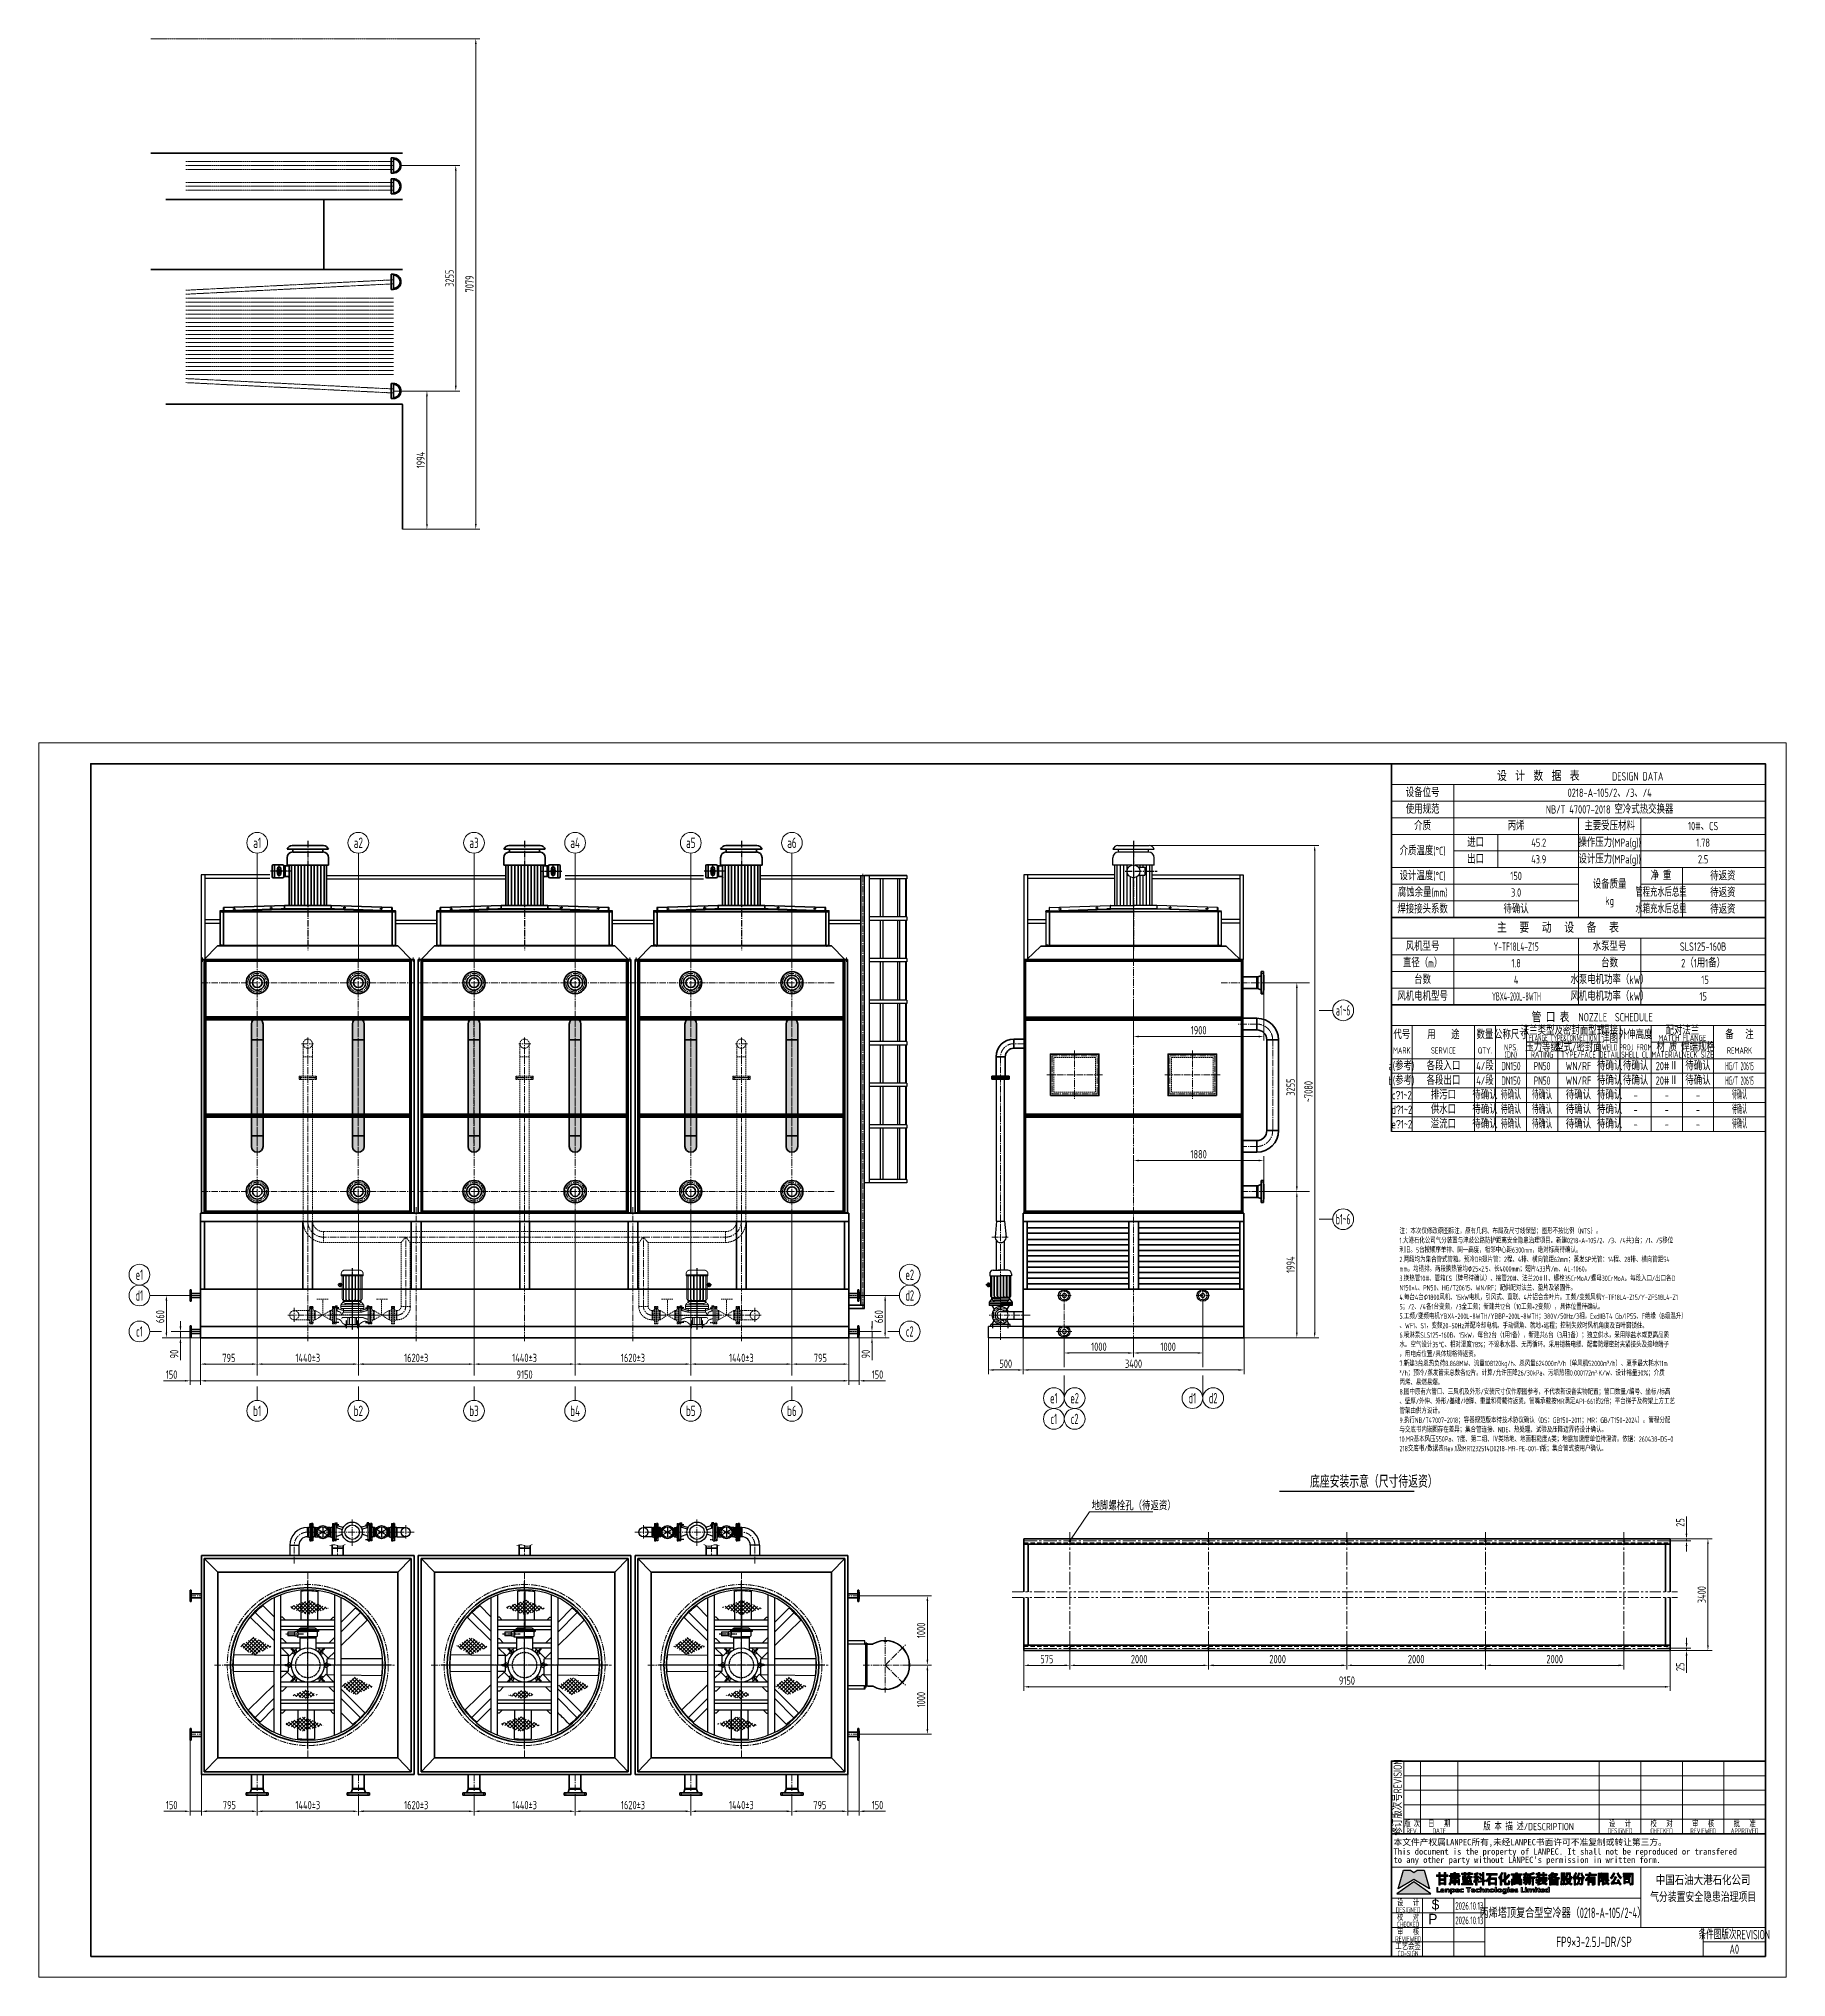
# Model space of a CAD drawing. Header units: millimetres. Extents: x 612290 to 637520, y -99766 to -71780.
import ezdxf
from ezdxf.enums import TextEntityAlignment as Align

# ---------------------------------------------------------------- set-up
doc = ezdxf.new("R2010")
doc.units = ezdxf.units.MM
for name, pattern in [('CENTER2', [28.575, 19.05, -3.175, 3.175, -3.175]), ('DASHED2', [9.525, 6.35, -3.175]), ('PHANTOM2', [31.75, 15.875, -3.175, 3.175, -3.175, 3.175, -3.175])]:
    doc.linetypes.add(name, pattern=pattern)
for name, color, linetype, lineweight in [('1粗实线', 7, 'Continuous', 35), ('2细实线', 3, 'Continuous', 13), ('3中心线', 1, 'CENTER2', 13), ('4虚线', 4, 'DASHED2', 13), ('5双点划线', 2, 'PHANTOM2', 13), ('7文本', 2, 'Continuous', 13), ('8标注', 3, 'Continuous', 13), ('9图表', 4, 'Continuous', 13)]:
    doc.layers.add(name, color=color, linetype=linetype, lineweight=lineweight)
for name, color, linetype in [('8遮盖', 250, 'Continuous'), ('CEN', 1, 'CENTER2'), ('dash', 3, 'DASHED2'), ('DIM', 3, 'Continuous'), ('DIV', 3, 'DASHED2'), ('HAT', 6, 'Continuous')]:
    doc.layers.add(name, color=color, linetype=linetype)
doc.layers.add('LOGO 1', color=7, linetype='Continuous', true_color=0x1e2380)
doc.layers.add('LOGO 2', color=7, linetype='Continuous', true_color=0x0075c2)
doc.styles.add('lanpec', font='bpec_e.shx', dxfattribs={"width": 0.75, "bigfont": 'hztxt.shx'})
doc.styles.add('lanpec-dim', font='bpec_e.shx', dxfattribs={"width": 0.75, "bigfont": 'hztxt.shx'})
doc.styles.add('签名', font='蓝滨（2023.12.29新增新同事电子签名）.ttf', dxfattribs={"width": 0.75})
doc.styles.add('黑体', font='simhei.ttf', dxfattribs={"width": 1.5})
doc.dimstyles.new('lanpec', dxfattribs={"dimscale": 0, "dimtxt": 4, "dimasz": 2.5, "dimexe": 2, "dimexo": 0, "dimgap": 1, "dimtad": 1, "dimtxsty": 'lanpec-dim', "dimcen": 2.5, "dimclrd": 256, "dimclre": 256, "dimclrt": 256, "dimazin": 3, "dimtfac": 1, "dimtmove": 0, "dimatfit": 3, "dimlwd": -1, "dimlwe": -1, "dimarcsym": 0})
doc.dimstyles.new('lanpec$0', dxfattribs={"dimscale": 0, "dimtxt": 4, "dimasz": 2.5, "dimexe": 2, "dimexo": 0, "dimgap": 1, "dimtad": 1, "dimtxsty": 'lanpec-dim', "dimcen": 2.5, "dimclrd": 256, "dimclre": 256, "dimclrt": 256, "dimazin": 3, "dimtfac": 1, "dimtmove": 0, "dimatfit": 3, "dimlwd": -1, "dimlwe": -1, "dimarcsym": 0})
pattern_1 = [(45, (-23699.624, -1017.326), (-41.1595, 41.1595), []), (135, (-23699.624, -1017.326), (-41.1595, -41.1595), [])]

msp = doc.modelspace()

# ---------------------------------------------------------------- texts
at = {"layer": '2细实线', "style": 'lanpec-dim', "width": 0.75}
msp.add_text('地脚螺栓孔（待返资）', height=120, dxfattribs=at).set_placement((627490.029, -93022.383))
at = {"layer": '2细实线', "style": '签名'}
for s, p in [('   $', (632232.547, -98789.914)), ('  P', (632238.22, -98999.914))]:
    msp.add_text(s, height=150, dxfattribs=at).set_placement(p)
at = {"layer": '7文本', "color": 4, "style": 'lanpec', "width": 0.75}
for s, height, p in [('设  计  数  据  表', 150, (633344.333, -82495.742)), ('DESIGN DATA', 120, (635003.805, -82489.056)), ('主   要   动   设   备   表', 150, (633344.333, -84686.187)), ('底座安装示意（尺寸待返资）', 180, (630644.058, -92699.329))]:
    msp.add_text(s, height=height, dxfattribs=at).set_placement(p)
at = {"layer": '7文本', "style": 'lanpec'}
for s, height, width, p in [('NB/T 47007-2018 空冷式热交换器', 120, 0.75, (634969.676, -82905.581)), ('0218-A-105/2、/3、/4', 120, 0.75, (634969.676, -82665.581)), ('丙烯', 120, 0.75, (633619.676, -83145.581)), ('10#、CS', 120, 0.75, (636319.676, -83145.581)), ('进口', 120, 0.75, (633035.32, -83385.581)), ('45.2', 120, 0.75, (633946.451, -83385.581)), ('1.78', 120, 0.75, (636319.676, -83385.581)), ('出口', 120, 0.75, (633035.32, -83625.581)), ('43.9', 120, 0.75, (633945.789, -83625.581)), ('2.5', 120, 0.75, (636319.676, -83625.581)), ('150', 120, 0.75, (633619.676, -83865.581)), ('待返资', 120, 0.75, (636603.906, -83869.016)), ('3.0', 120, 0.75, (633619.676, -84105.581)), ('待返资', 120, 0.75, (636603.906, -84109.016)), ('待确认', 120, 0.75, (633619.676, -84345.581)), ('待返资', 120, 0.75, (636603.906, -84349.016)), ('Y-TF18L4-Z15', 120, 0.6, (633619.676, -84885.581)), ('1.8', 120, 0.75, (633619.676, -85125.581)), ('SLS125-160B', 120, 0.75, (636319.676, -84885.581)), ('2（1用1备）', 120, 0.75, (636319.676, -85125.581)), ('4', 120, 0.75, (633619.676, -85365.581)), (' 15', 120, 0.75, (636319.676, -85365.581)), ('YBX4-200L-8WTH', 120, 0.5, (633625.073, -85605.581)), ('15', 120, 0.75, (636319.676, -85605.581)), ('中国石油大港石化公司', 135, 0.75, (636319.676, -98367.754)), ('2026.10.13', 110, 0.6, (632944.479, -98735.099, 0)), ('丙烯塔顶复合型空冷器（0218-A-105/2~4）', 150, 0.65, (634294.676, -98835.581)), ('气分装置安全隐患治理项目', 135, 0.7, (636319.676, -98610.581)), ('2026.10.13', 110, 0.6, (632944.479, -98945.099, 0)), ('FP9×3-2.5J-DR/SP', 150, 0.75, (634744.676, -99255.581)), ('A0', 135, 0.75, (636769.676, -99360.581))]:
    msp.add_text(s, height=height, dxfattribs=dict(at, width=width)).set_placement(p, align=Align.MIDDLE_CENTER)
at = {"layer": '7文本', "color": 2, "style": 'lanpec'}
for s, width, p in [('a(参考)', 0.75, (631962.734, -86610.581)), ('b(参考)', 0.75, (631962.734, -86820.581)), ('各段入口', 0.75, (632569.676, -86610.581)), ('各段出口', 0.75, (632569.676, -86820.581)), ('4/段', 0.75, (633169.676, -86610.581)), ('4/段', 0.75, (633169.676, -86820.581)), ('DN150', 0.6, (633544.677, -86610.581)), ('PN50', 0.6, (633994.676, -86610.581)), ('WN/RF', 0.75, (634519.675, -86610.581)), ('待确认', 0.75, (634969.675, -86610.581)), ('待确认', 0.75, (634969.675, -86820.581)), ('待确认', 0.75, (635344.675, -86610.581)), ('待确认', 0.75, (635344.675, -86820.581)), ('20#Ⅱ', 0.75, (635794.677, -86610.581)), ('待确认', 0.75, (636244.677, -86610.581)), ('待确认', 0.75, (636244.677, -86820.581)), ('HG/T 20615', 0.45, (636844.677, -86610.581)), ('c%%1391~2', 0.75, (631969.676, -87030.581)), ('排污口', 0.75, (632569.676, -87030.581)), ('待确认', 0.75, (633169.676, -87030.581)), ('待确认', 0.6, (633544.677, -87030.581)), ('DN150', 0.6, (633544.677, -86820.581)), ('待确认', 0.6, (633994.676, -87030.581)), ('PN50', 0.6, (633994.676, -86820.581)), ('WN/RF', 0.75, (634519.675, -86820.581)), ('待确认', 0.75, (634519.675, -87030.581)), ('待确认', 0.75, (634969.675, -87030.581)), ('20#Ⅱ', 0.75, (635794.677, -86820.581)), ('HG/T 20615', 0.45, (636844.677, -86820.581)), ('待确认', 0.45, (636844.676, -87030.581)), ('d%%1391~2', 0.75, (631969.677, -87240.581)), ('供水口', 0.75, (632569.677, -87240.581)), ('待确认', 0.75, (633169.677, -87240.581)), ('待确认', 0.6, (633544.677, -87240.581)), ('待确认', 0.6, (633994.676, -87240.581)), ('待确认', 0.75, (634519.676, -87240.581)), ('待确认', 0.75, (634969.676, -87240.581)), ('-', 0.75, (635344.675, -87030.581)), ('-', 0.75, (635344.676, -87240.581)), ('-', 0.75, (635794.677, -87030.581)), ('-', 0.75, (635794.677, -87240.581)), ('-', 0.75, (636244.677, -87030.581)), ('-', 0.75, (636244.677, -87240.581)), ('待确认', 0.45, (636844.677, -87240.581)), ('e%%1391~2', 0.75, (631969.677, -87450.581)), ('溢流口', 0.75, (632569.677, -87450.581)), ('待确认', 0.75, (633169.677, -87450.581)), ('待确认', 0.6, (633544.677, -87450.581)), ('待确认', 0.6, (633994.676, -87450.581)), ('待确认', 0.75, (634519.676, -87450.581)), ('待确认', 0.75, (634969.676, -87450.581)), ('-', 0.75, (635344.676, -87450.581)), ('-', 0.75, (635794.677, -87450.581)), ('-', 0.75, (636244.677, -87450.581)), ('待确认', 0.45, (636844.677, -87450.581))]:
    msp.add_text(s, height=120, dxfattribs=dict(at, width=width)).set_placement(p, align=Align.MIDDLE_CENTER)
at = {"layer": '7文本', "insert": (631935.982, -88953.934), "char_height": 120, "attachment_point": 1, "line_spacing_factor": 1.05, "style": 'lanpec'}
msp.add_mtext_dynamic_manual_height_columns('{\\H0.65x;注：本次仅修改原图标注，原有几何、布局及尺寸线保留；图形不按比例（NTS）。\\P1.大港石化公司气分装置与津歧公路防护距离安全隐患治理项目。新建0218-A-105/2、/3、/4共3台；/1、/5移位\\P利旧。5台按顺序单排、同一高度，相邻中心距6300mm，绝对标高待确认。\\P2.两段均为集合管式管箱。预冷DR翅片管：2程、4排、横向管距62mm；蒸发SP光管：14程、28排、横向管距54\\Pmm，均错排。两段换热管均Φ25×2.5、长4000mm；翅片433片/m、AL-1060。\\P3.换热管10#、管箱CS（牌号待确认）、接管20#、法兰20#Ⅱ、螺栓35CrMoA/螺母30CrMoA。每段入口/出口各D\\PN150×4、PN50、HG/T20615、WN/RF；配供配对法兰、垫片及紧固件。\\P4.每台4台Φ1800风机、15kW电机，引风式、直联、4片铝合金叶片。工频/变频风机Y-TF18L4-Z15/Y-ZFS18L4-Z1\\P5；/2、/4各1台变频，/3全工频；新建共12台（10工频+2变频），具体位置待确认。\\P5.工频/变频电机YBX4-200L-8WTH/YBBP-200L-8WTH；380V/50Hz/3相，ExdIIBT4 Gb/IP55、F绝缘（B级温升）\\P、WF1、S1，变频20–50Hz并配冷却电机。手动调角、就地+远程；控制失效时风机角度及百叶窗锁住。\\P6.喷淋泵SLS125-160B、15kW，每台2台（1用1备），新建共6台（3用3备）；独立供水，采用除盐水或更高品质\\P水。空气设计35℃、相对湿度78%；不设收水器、无再循环。采用铠装电缆、配套防爆密封夹紧接头及接地端子\\P，用电点位置/具体规格待返资。\\P7.新建3台总热负荷8.868MW、流量108120kg/h、总风量624000m³/h（单风机52000m³/h）、夏季最大耗水11m\\P³/h；预冷/蒸发管束总数各12片。计算/允许压降26/30kPa、污垢热阻0.000172m²·K/W、设计裕量30%；介质\\P丙烯、易燃易爆。\\P8.图中原有六管口、三风机及外形/安装尺寸仅作原图参考，不代表新设备实物配置；管口数量/编号、坐标/标高\\P、壁厚/外伸、外形/基础/地脚、重量和荷载待返资。管嘴承载按MR满足API-661的2倍；平台梯子及构架上方工艺\\P管架由供方设计。\\P9.执行NB/T47007-2018；容器规范版本待技术协议确认（DS：GB150-2011；MR：GB/T150-2024）。管程分配\\P与交底书内嵌图存在差异；集合管连接、NDE、热处理、试验及压降边界待设计确认。\\P10.MR基本风压550Pa、7度、第二组、Ⅳ类场地、地面粗糙度A类；地震加速度单位待澄清。依据：260438-DS-0\\P218交底书/数据表Rev.1及MR1232514D0218-MR-PE-001-1版；集合管式按用户确认。}', width=4340.54945, gutter_width=112.468, heights=[0], dxfattribs=at)
at = {"layer": '9图表', "style": 'lanpec'}
for s, height, width, p in [('使用规范', 120, 0.75, (632269.676, -82905.581)), ('设备位号', 120, 0.75, (632269.676, -82665.581)), ('介质', 120, 0.75, (632269.676, -83145.581)), ('主要受压材料', 120, 0.75, (634969.676, -83145.581)), ('操作压力(MPa(g))', 120, 0.75, (634969.676, -83385.581)), ('介质温度(°C)', 120, 0.75, (632269.676, -83505.581)), ('设计压力(MPa(g))', 120, 0.75, (634969.676, -83625.581)), ('设计温度(°C)', 120, 0.75, (632269.676, -83865.581)), ('设备质量', 120, 0.75, (634969.676, -83988.277)), ('净 重', 120, 0.75, (635711.828, -83864.093)), ('腐蚀余量(mm)', 120, 0.75, (632269.676, -84105.581)), ('kg', 120, 0.75, (634969.676, -84224.513)), ('管程充水后总重', 120, 0.65, (635711.828, -84104.093)), ('焊接接头系数', 120, 0.75, (632269.676, -84345.581)), ('水箱充水后总重', 120, 0.65, (635711.828, -84344.093)), ('直径（m）', 120, 0.75, (632269.676, -85125.581)), ('风机型号', 120, 0.75, (632269.676, -84885.581)), ('水泵型号', 120, 0.75, (634969.676, -84885.581)), ('台数', 120, 0.75, (634969.676, -85125.581)), ('台数', 120, 0.75, (632269.676, -85365.581)), ('水泵电机功率（kW）', 120, 0.75, (634969.676, -85365.581)), ('风机电机型号', 120, 0.75, (632269.676, -85605.581)), ('风机电机功率（kW）', 120, 0.75, (634969.676, -85605.581)), ('版 次', 90, 0.75, (632119.676, -97553.081)), ('REV.', 75, 0.75, (632119.676, -97652.081)), ('日   期', 90, 0.75, (632509.676, -97553.081)), ('DATE', 75, 0.75, (632509.676, -97652.081)), ('版 本 描 述/DESCRIPTION', 105, 0.75, (633799.676, -97590.58)), ('DESIGNED', 75, 0.75, (635119.676, -97652.081)), ('设   计', 90, 0.75, (635119.676, -97553.081)), ('CHECKED', 75, 0.75, (635719.676, -97652.08, 0)), ('校   对', 90, 0.75, (635719.676, -97553.08, 0)), ('REVIEWED', 75, 0.75, (636319.676, -97652.08)), ('审   核', 90, 0.75, (636319.676, -97553.08)), ('APPROVED', 75, 0.75, (636919.676, -97652.08)), ('批   准', 90, 0.75, (636919.676, -97553.08)), ('DESIGNED', 75, 0.75, (632059.676, -98792.081, 0)), ('设   计', 90, 0.75, (632059.676, -98693.081, 0)), ('CHECKED', 75, 0.75, (632059.676, -99002.081, 0)), ('校   对', 90, 0.75, (632059.676, -98903.081, 0)), ('审   核', 90, 0.75, (632059.676, -99113.081, 0)), ('REVIEWED', 75, 0.75, (632059.676, -99212.081, 0)), ('工艺会签', 90, 0.75, (632059.676, -99323.081, 0)), ('CO-SIGN', 75, 0.75, (632059.676, -99422.081, 0))]:
    msp.add_text(s, height=height, dxfattribs=dict(at, width=width)).set_placement(p, align=Align.MIDDLE_CENTER)
at = {"layer": '9图表', "style": 'lanpec', "width": 0.75}
msp.add_text('修订版次号REVISION', height=120, rotation=90, dxfattribs=at).set_placement((631909.676, -97170.581), align=Align.MIDDLE_CENTER)
at = {"layer": '9图表', "style": '黑体'}
for s, p in [('This document is the property of LANPEC. It shall not be reproduced or transfered', (631849.676, -97950.581)), ('本文件产权属LANPEC所有,未经LANPEC书面许可不准复制或转让第三方。', (631849.676, -97815.581)), ("to any other party without LANPEC's permission in written form.", (631849.676, -98070.581))]:
    msp.add_text(s, height=90, dxfattribs=at).set_placement(p, align=Align.MIDDLE_LEFT)
at = {"layer": '9图表', "color": 4, "style": 'lanpec', "width": 0.6}
msp.add_text('条件图版次REVISION', height=135, dxfattribs=at).set_placement((636769.676, -99150.581), align=Align.MIDDLE_CENTER)

# ---------------------------------------------------------------- blocks, each defined once
blk = doc.blocks.new('*D1417')
at = {"layer": '2细实线', "transparency": 16777216}
for p, q in [((615444, -88733), (615444, -90974)), ((616904, -88728), (616904, -90974)), ((615519, -90914), (616829, -90914))]:
    blk.add_line(p, q, dxfattribs=at)
for points in [[(615519, -90901), (615519, -90926), (615444, -90914)], [(616829, -90901), (616829, -90926), (616904, -90914)]]:
    blk.add_solid(points, dxfattribs=at)
at = {"layer": 'Defpoints', "color": 0, "transparency": 16777216}
for p in [(615444, -88733), (616904, -88728), (616904, -90914)]:
    blk.add_point(p, dxfattribs=at)
at = {"layer": '2细实线', "transparency": 16777216, "insert": (616174, -90824), "char_height": 120, "attachment_point": 5, "style": 'lanpec-dim'}
blk.add_mtext('1440%%P3', dxfattribs=at)
blk = doc.blocks.new('*D1418')
at = {"layer": '2细实线', "transparency": 16777216}
for p, q in [((618574, -89706), (618574, -90974)), ((620034, -89706), (620034, -90974)), ((619959, -90914), (618649, -90914))]:
    blk.add_line(p, q, dxfattribs=at)
for points in [[(618649, -90901), (618649, -90926), (618574, -90914)], [(619959, -90901), (619959, -90926), (620034, -90914)]]:
    blk.add_solid(points, dxfattribs=at)
at = {"layer": 'Defpoints', "color": 0, "transparency": 16777216}
for p in [(618574, -89706), (620034, -89706), (618574, -90914)]:
    blk.add_point(p, dxfattribs=at)
at = {"layer": '2细实线', "transparency": 16777216, "insert": (619304, -90824), "char_height": 120, "attachment_point": 5, "style": 'lanpec-dim'}
blk.add_mtext('1440%%P3', dxfattribs=at)
blk = doc.blocks.new('*D1419')
at = {"layer": '2细实线', "transparency": 16777216}
for p, q in [((616904, -88733), (616904, -90974)), ((618574, -89488), (618574, -90974)), ((616979, -90914), (618499, -90914))]:
    blk.add_line(p, q, dxfattribs=at)
for points in [[(616979, -90901), (616979, -90926), (616904, -90914)], [(618499, -90901), (618499, -90926), (618574, -90914)]]:
    blk.add_solid(points, dxfattribs=at)
at = {"layer": 'Defpoints', "color": 0, "transparency": 16777216}
for p in [(616904, -88733), (618574, -89488), (618574, -90914)]:
    blk.add_point(p, dxfattribs=at)
at = {"layer": '2细实线', "transparency": 16777216, "insert": (617739, -90824), "char_height": 120, "attachment_point": 5, "style": 'lanpec-dim'}
blk.add_mtext('1620%%P3', dxfattribs=at)
blk = doc.blocks.new('*D1420')
at = {"layer": '2细实线', "transparency": 16777216}
for p, q in [((614624, -90172), (614624, -91215)), ((623984, -90208), (623984, -91215)), ((614699, -91155), (623909, -91155))]:
    blk.add_line(p, q, dxfattribs=at)
for points in [[(614699, -91142), (614699, -91167), (614624, -91155)], [(623909, -91142), (623909, -91167), (623984, -91155)]]:
    blk.add_solid(points, dxfattribs=at)
at = {"layer": 'Defpoints', "color": 0, "transparency": 16777216}
for p in [(614624, -90172), (623984, -90208), (623984, -91155)]:
    blk.add_point(p, dxfattribs=at)
at = {"layer": '2细实线', "transparency": 16777216, "insert": (619304, -91065), "char_height": 120, "attachment_point": 5, "style": 'lanpec-dim'}
blk.add_mtext('9150', dxfattribs=at)
blk = doc.blocks.new('*D1443')
at = {"layer": '2细实线', "transparency": 16777216}
for p, q in [((615444, -97176), (615444, -97430)), ((615519, -97370), (616829, -97370)), ((616904, -97176), (616904, -97430))]:
    blk.add_line(p, q, dxfattribs=at)
for points in [[(615519, -97357), (615519, -97382), (615444, -97370)], [(616829, -97357), (616829, -97382), (616904, -97370)]]:
    blk.add_solid(points, dxfattribs=at)
at = {"layer": 'Defpoints', "color": 0, "transparency": 16777216}
for p in [(615444, -97176), (616904, -97176), (616904, -97370)]:
    blk.add_point(p, dxfattribs=at)
at = {"layer": '2细实线', "transparency": 16777216, "insert": (616174, -97280), "char_height": 120, "attachment_point": 5, "style": 'lanpec-dim'}
blk.add_mtext('1440%%P3', dxfattribs=at)
blk = doc.blocks.new('*D1416')
at = {"layer": '2细实线', "transparency": 16777216}
for p, q in [((620034, -97176), (620034, -97430)), ((621629, -97370), (620109, -97370)), ((621704, -97222), (621704, -97430))]:
    blk.add_line(p, q, dxfattribs=at)
for points in [[(620109, -97357), (620109, -97382), (620034, -97370)], [(621629, -97357), (621629, -97382), (621704, -97370)]]:
    blk.add_solid(points, dxfattribs=at)
at = {"layer": 'Defpoints', "color": 0, "transparency": 16777216}
for p in [(620034, -97176), (620034, -97370), (621704, -97222)]:
    blk.add_point(p, dxfattribs=at)
at = {"layer": '2细实线', "transparency": 16777216, "insert": (620869, -97280), "char_height": 120, "attachment_point": 5, "style": 'lanpec-dim'}
blk.add_mtext('1620%%P3', dxfattribs=at)
blk = doc.blocks.new('*D1444')
at = {"layer": '2细实线', "transparency": 16777216}
for p, q in [((616904, -97168), (616904, -97430)), ((616979, -97370), (618499, -97370)), ((618574, -97176), (618574, -97430))]:
    blk.add_line(p, q, dxfattribs=at)
for points in [[(616979, -97357), (616979, -97382), (616904, -97370)], [(618499, -97357), (618499, -97382), (618574, -97370)]]:
    blk.add_solid(points, dxfattribs=at)
at = {"layer": 'Defpoints', "color": 0, "transparency": 16777216}
for p in [(616904, -97168), (618574, -97176), (618574, -97370)]:
    blk.add_point(p, dxfattribs=at)
at = {"layer": '2细实线', "transparency": 16777216, "insert": (617739, -97280), "char_height": 120, "attachment_point": 5, "style": 'lanpec-dim'}
blk.add_mtext('1620%%P3', dxfattribs=at)
blk = doc.blocks.new('风机2')
at = {"layer": 'HAT'}
h = blk.add_hatch(dxfattribs=at)
h.set_pattern_fill('ANSI37', color=256, scale=18.333333, style=0)
h.set_pattern_definition([(45, (-23740.783, 1218.974), (-41.15951, 41.15951), []), (135, (-23740.783, 1218.974), (-41.15951, -41.15951), [])])
h.paths.add_polyline_path([(-478, 1436), (-663, 1044), (-462, 740), (-266, 1049)])
h = blk.add_hatch(dxfattribs=at)
h.set_pattern_fill('ANSI37', color=256, scale=18.333333, style=0)
h.set_pattern_definition([(45, (-21115.667, -910.03), (-41.1595, 41.1595), []), (135, (-21115.667, -910.03), (-41.1595, -41.1595), [])])
h.paths.add_polyline_path([(1404, 107), (1253, 455), (1145, 107)])
h.paths.add_polyline_path([(1145, 107), (1113, 6), (1278, -422), (1439, 27), (1404, 107)])
h = blk.add_hatch(dxfattribs=at)
h.set_pattern_fill('ANSI37', color=256, scale=18.333333, style=0)
h.set_pattern_definition(pattern_1)
h.paths.add_polyline_path([(-1180, 0), (-1331, 347), (-1439, 0)])
h.paths.add_polyline_path([(-1439, 0), (-1471, -101), (-1306, -529), (-1145, -81), (-1180, 0)])
h = blk.add_hatch(dxfattribs=at)
h.set_pattern_fill('ANSI37', color=256, scale=18.333333, style=0)
h.set_pattern_definition(pattern_1)
h.paths.add_polyline_path([(-568, 0), (-656, 210), (-730, 0)])
h.paths.add_polyline_path([(-551, -40), (-568, 0), (-730, 0), (-743, -37), (-673, -350)])
h = blk.add_hatch(dxfattribs=at)
h.set_pattern_fill('ANSI37', color=256, scale=18.333333, style=0)
h.set_pattern_definition([(45, (-22859.13, -1025.02), (-41.15951, 41.15951), []), (135, (-22859.13, -1025.02), (-41.15951, -41.15951), [])])
h.paths.add_polyline_path([(404, -808), (218, -1200), (419, -1504), (615, -1195)])
for p, q in [((-215, 741), (-228, 1634)), ((-3, 1650), (-3, 741)), ((143, 741), (149, 1643)), ((434, 741), (994, 1317)), ((-1168, 1165), (-744, 741)), ((-537, 741), (-1056, 1267)), ((1165, 1168), (737, 741)), ((949, 741), (1267, 1057)), ((-1555, 596), (1555, 596)), ((-1491, 741), (1491, 741)), ((-1063, 559), (-1063, 596)), ((-1063, 559), (-997, 493)), ((-997, 596), (-997, -596)), ((-852, 596), (-852, -596)), ((-779, 596), (-779, -596)), ((-581, 559), (-581, 596)), ((-581, 559), (-486, 464)), ((-486, 596), (-486, -596)), ((-376, 596), (-376, -596)), ((-205, 404), (-376, 578)), ((-211, 431), (-213, 596)), ((-211, 431), (-12, 431)), ((-38, 377), (-64, 431)), ((-12, 496), (-12, 371)), ((-3, 596), (-3, 508)), ((12, 496), (12, 371)), ((12, 431), (141, 431)), ((38, 377), (64, 431)), ((141, 431), (142, 596)), ((156, 454), (294, 596)), ((156, 454), (296, 313)), ((376, 596), (376, 176)), ((618, 596), (486, 464)), ((486, 596), (486, 176)), ((779, 596), (779, -596)), ((852, 596), (852, -596)), ((997, 596), (997, -596)), ((1063, 559), (997, 493)), ((1063, 559), (1063, 596)), ((-997, 144), (-1643, 149)), ((-376, 372), (-361, 358)), ((-376, 233), (-313, 296)), ((-359, 342), (-271, 254)), ((-294, 239), (-350, 260)), ((-342, 359), (-254, 271)), ((-296, 313), (-205, 404)), ((-275, 258), (-294, 239)), ((-286, 235), (-292, 241)), ((-239, 294), (-260, 350)), ((-239, 294), (-258, 275)), ((-234, 288), (-239, 294)), ((-12, 377), (-38, 377)), ((-36, 369), (-36, 377)), ((38, 377), (12, 377)), ((38, 369), (38, 377)), ((235, 286), (241, 292)), ((239, 294), (260, 350)), ((258, 275), (239, 294)), ((342, 359), (254, 271)), ((359, 342), (271, 254)), ((294, 239), (275, 258)), ((288, 234), (294, 239)), ((294, 239), (350, 260)), ((313, 296), (376, 233)), ((627, 176), (333, 176)), ((376, 379), (358, 361)), ((605, -176), (605, 176)), ((627, 180), (627, 0)), ((627, -238), (627, 0)), ((734, 208), (649, 208)), ((1650, 3), (741, 3)), ((747, 238), (747, 0)), ((779, 238), (747, 238)), ((769, 238), (769, 0)), ((779, 238), (779, 0)), ((779, -238), (779, 0)), ((816, 165), (816, -165)), ((816, 165), (816, 0)), ((816, 165), (816, 0)), ((816, -165), (816, 0)), ((997, 222), (1634, 228)), ((-1650, -3), (-997, -3)), ((-997, -222), (-1634, -228)), ((-313, -296), (-376, -233)), ((-376, -379), (-358, -361)), ((-359, -342), (-271, -254)), ((-294, -239), (-350, -260)), ((-342, -359), (-254, -271)), ((-156, -454), (-296, -313)), ((-288, -234), (-294, -239)), ((-294, -239), (-275, -258)), ((-239, -294), (-260, -350)), ((-258, -275), (-239, -294)), ((-235, -286), (-241, -292)), ((-38, -377), (-64, -431)), ((-38, -369), (-38, -377)), ((-38, -377), (-12, -377)), ((-12, -496), (-12, -371)), ((12, -496), (12, -371)), ((12, -377), (38, -377)), ((36, -369), (36, -377)), ((38, -377), (64, -431)), ((296, -313), (205, -404)), ((205, -404), (376, -578)), ((234, -288), (239, -294)), ((239, -294), (258, -275)), ((239, -294), (260, -350)), ((342, -359), (254, -271)), ((359, -342), (271, -254)), ((275, -258), (294, -239)), ((286, -235), (292, -241)), ((294, -239), (350, -260)), ((376, -233), (313, -296)), ((627, -176), (333, -176)), ((376, -372), (361, -358)), ((376, -176), (376, -596)), ((486, -176), (486, -596)), ((637, -238), (627, -238)), ((637, -238), (637, -287)), ((637, -287), (736, -287)), ((646, -287), (646, -440)), ((727, -287), (727, -440)), ((747, -238), (736, -238)), ((736, -238), (736, -287)), ((747, -238), (747, 0)), ((779, -238), (747, -238)), ((769, -238), (769, 0)), ((816, -165), (816, 0)), ((997, -144), (1643, -149)), ((-1555, -596), (1555, -596)), ((-1491, -741), (1491, -741)), ((-949, -741), (-1267, -1057)), ((-1165, -1168), (-737, -741)), ((-1063, -559), (-997, -493)), ((-1063, -559), (-1063, -596)), ((-434, -741), (-994, -1317)), ((-581, -559), (-486, -464)), ((-581, -559), (-581, -596)), ((-156, -454), (-294, -596)), ((-143, -741), (-149, -1643)), ((-141, -431), (-142, -596)), ((-12, -431), (-141, -431)), ((3, -596), (3, -508)), ((3, -1650), (3, -741)), ((211, -431), (12, -431)), ((211, -431), (213, -596)), ((215, -741), (228, -1634)), ((581, -559), (486, -464)), ((537, -741), (1056, -1267)), ((581, -559), (581, -596)), ((727, -440), (646, -440)), ((1168, -1165), (744, -741)), ((1063, -559), (997, -493)), ((1059, -741), (1316, -995)), ((1063, -559), (1063, -596))]:
    blk.add_line(p, q)
for radius in [1715, 1665, 371]:
    blk.add_circle((0, 0), radius)
for centre, radius, start, end in [((0, 0), 1650, 84.8105, 97.9595), ((0, 0), 1650, 39.8212, 52.9595), ((0, 0), 1650, 129.8105, 142.8958), ((0, 496), 12, 0, 180), ((0, 0), 1650, 174.8058, 187.9339), ((-351, 351), 12, 45, 225), ((-276, 276), 12, 225, 45), ((0, 390), 12, 180, 0), ((276, 276), 12, 135, 315), ((351, 351), 12, 315, 135), ((650, 184), 23.3, 92.1794, 190.501), ((733, 222), 14.3, 273.7358, 16.2802), ((806, 216), 27.5, 180, 250.8283), ((788, 165), 27.5, 0, 70.8283), ((0, 0), 1650, 354.8058, 7.9339), ((-351, -351), 12, 135, 315), ((-276, -276), 12, 315, 135), ((0, -390), 12, 0, 180), ((276, -276), 12, 45, 225), ((351, -351), 12, 225, 45), ((687, -292), 73.1, 47.3124, 132.5549), ((806, -216), 27.5, 109.1717, 180), ((788, -165), 27.5, 289.1717, 0), ((0, -496), 12, 180, 0), ((0, 0), 1650, 219.8212, 232.9595), ((0, 0), 1650, 309.8105, 322.9198), ((0, 0), 1650, 264.8105, 277.9595)]:
    blk.add_arc(centre, radius, start, end)
blk.add_open_spline([(-1317, 997), (-1173, 853), (-1116, 797), (-1059, 741)], degree=3)
at = {"layer": 'CEN'}
for p, q in [((0, 1852), (0, -1852)), ((31, 443), (-35, 443)), ((18, 496), (-19, 496)), ((-1852, 0), (1852, 0)), ((-338, 364), (-364, 337)), ((-291, 335), (-338, 289)), ((335, 291), (289, 338)), ((364, 338), (337, 364)), ((-364, -338), (-337, -364)), ((-335, -291), (-289, -338)), ((291, -335), (338, -289)), ((338, -364), (364, -337)), ((687, -98), (687, -490)), ((-31, -443), (35, -443)), ((-18, -496), (19, -496))]:
    blk.add_line(p, q, dxfattribs=at)
at = {"layer": 'DIV'}
blk.add_circle((0, 0), 275, dxfattribs=at)
blk = doc.blocks.new('A1-零部件图-LANPEC-AUTOPRINT')
at = {"layer": '1粗实线'}
blk.add_lwpolyline([(-816, 10), (-10, 10), (-10, 584), (-816, 584)], close=True, dxfattribs=at)
at = {"layer": '9图表'}
blk.add_lwpolyline([(-841, 0), (0, 0), (0, 594), (-841, 594)], close=True, dxfattribs=at)
blk = doc.blocks.new('_zhiti')
for p, q in [((-660, -6203), (-660, 0)), ((-655, -6203), (-655, 0)), ((-610, -6254), (-610, 0)), ((-610, 0), (-5, 0)), ((0, 0), (-610, 0)), ((-539, -4440), (-539, 0)), ((0, 0), (0, -50)), ((0, -50), (-539, -50)), ((-379, -600), (-379, -50)), ((-339, -600), (-339, -50)), ((-130, -600), (-130, -50)), ((-100, -600), (-100, -50)), ((-10, -600), (-10, -50)), ((-5, -600), (-5, -50)), ((0, -600), (-539, -600)), ((0, -650), (-539, -650)), ((-379, -1200), (-379, -650)), ((-339, -1200), (-339, -650)), ((-130, -1200), (-130, -650)), ((-100, -1200), (-100, -650)), ((-10, -1200), (-10, -650)), ((-5, -1200), (-5, -650)), ((0, -600), (0, -650)), ((0, -1200), (-539, -1200)), ((0, -1250), (-539, -1250)), ((-379, -1800), (-379, -1250)), ((-339, -1800), (-339, -1250)), ((-130, -1800), (-130, -1250)), ((-100, -1800), (-100, -1250)), ((-10, -1800), (-10, -1250)), ((-5, -1800), (-5, -1250)), ((0, -1200), (0, -1250)), ((0, -1800), (-539, -1800)), ((0, -1850), (-539, -1850)), ((-379, -2400), (-379, -1850)), ((-339, -2400), (-339, -1850)), ((-130, -2400), (-130, -1850)), ((-100, -2400), (-100, -1850)), ((-10, -2400), (-10, -1850)), ((-5, -2400), (-5, -1850)), ((0, -1800), (0, -1850)), ((0, -2400), (-539, -2400)), ((0, -2450), (-539, -2450)), ((-379, -3000), (-379, -2450)), ((-339, -3000), (-339, -2450)), ((-130, -3000), (-130, -2450)), ((-100, -3000), (-100, -2450)), ((-10, -3000), (-10, -2450)), ((-5, -3000), (-5, -2450)), ((0, -2400), (0, -2450)), ((0, -3000), (-539, -3000)), ((0, -3050), (-539, -3050)), ((-379, -3600), (-379, -3050)), ((-339, -3600), (-339, -3050)), ((-130, -3600), (-130, -3050)), ((-100, -3600), (-100, -3050)), ((-10, -3600), (-10, -3050)), ((-5, -3600), (-5, -3050)), ((0, -3000), (0, -3050)), ((0, -3600), (-539, -3600)), ((0, -3600), (0, -3650)), ((0, -3650), (-539, -3650)), ((-379, -4390), (-379, -3650)), ((-339, -4390), (-339, -3650)), ((-130, -4390), (-130, -3650)), ((-100, -4390), (-100, -3650)), ((-10, -4390), (-10, -3650)), ((-5, -4390), (-5, -3650)), ((0, -4440), (-610, -4440)), ((0, -4390), (-539, -4390)), ((0, -4390), (0, -4440))]:
    blk.add_line(p, q)
at = {"layer": '3中心线', "ltscale": 5}
blk.add_line((-635, -6247), (-635, 24), dxfattribs=at)
blk = doc.blocks.new('*D1438')
at = {"layer": '2细实线', "transparency": 16777216}
for p, q in [((614335, -90368), (614335, -90293)), ((614464, -90443), (614275, -90443)), ((614624, -90533), (614275, -90533)), ((614335, -90443), (614335, -90533)), ((614335, -90608), (614335, -90856))]:
    blk.add_line(p, q, dxfattribs=at)
for points in [[(614323, -90368), (614348, -90368), (614335, -90443)], [(614323, -90608), (614348, -90608), (614335, -90533)]]:
    blk.add_solid(points, dxfattribs=at)
at = {"layer": 'Defpoints', "color": 0, "transparency": 16777216}
for p in [(614335, -90533), (614464, -90443), (614624, -90533)]:
    blk.add_point(p, dxfattribs=at)
at = {"layer": '2细实线', "transparency": 16777216, "insert": (614245, -90769), "char_height": 120, "attachment_point": 5, "rotation": 90, "style": 'lanpec-dim'}
blk.add_mtext('90', dxfattribs=at)
blk = doc.blocks.new('*D1439')
at = {"layer": '2细实线', "transparency": 16777216}
for p, q in [((614464, -89923), (614072, -89923)), ((614132, -90458), (614132, -89998)), ((614624, -90533), (614072, -90533))]:
    blk.add_line(p, q, dxfattribs=at)
for points in [[(614120, -89998), (614145, -89998), (614132, -89923)], [(614120, -90458), (614145, -90458), (614132, -90533)]]:
    blk.add_solid(points, dxfattribs=at)
at = {"layer": 'Defpoints', "color": 0, "transparency": 16777216}
for p in [(614132, -89923), (614464, -89923), (614624, -90533)]:
    blk.add_point(p, dxfattribs=at)
at = {"layer": '2细实线', "transparency": 16777216, "insert": (614042, -90228), "char_height": 120, "attachment_point": 5, "rotation": 90, "style": 'lanpec-dim'}
blk.add_mtext('660', dxfattribs=at)
blk = doc.blocks.new('管口号')
at = {"layer": '2细实线'}
blk.add_circle((0, 5), 5, dxfattribs=at)
at = {"layer": '7文本', "style": 'lanpec', "width": 0.75}
blk.add_attdef('N', text='', height=5, dxfattribs=at).set_placement((0, 5), align=Align.MIDDLE_CENTER)
blk = doc.blocks.new('*D1440')
at = {"layer": '2细实线', "transparency": 16777216}
for p, q in [((624320, -90368), (624320, -90293)), ((623984, -90533), (624380, -90533)), ((624144, -90443), (624380, -90443)), ((624320, -90443), (624320, -90533)), ((624320, -90608), (624320, -90856))]:
    blk.add_line(p, q, dxfattribs=at)
for points in [[(624307, -90368), (624332, -90368), (624320, -90443)], [(624307, -90608), (624332, -90608), (624320, -90533)]]:
    blk.add_solid(points, dxfattribs=at)
at = {"layer": 'Defpoints', "color": 0, "transparency": 16777216}
for p in [(623984, -90533), (624144, -90443), (624320, -90533)]:
    blk.add_point(p, dxfattribs=at)
at = {"layer": '2细实线', "transparency": 16777216, "insert": (624230, -90769), "char_height": 120, "attachment_point": 5, "rotation": 90, "style": 'lanpec-dim'}
blk.add_mtext('90', dxfattribs=at)
blk = doc.blocks.new('*D1441')
at = {"layer": '2细实线', "transparency": 16777216}
for p, q in [((624144, -89923), (624569, -89923)), ((624509, -90458), (624509, -89998)), ((623984, -90533), (624569, -90533))]:
    blk.add_line(p, q, dxfattribs=at)
for points in [[(624497, -89998), (624522, -89998), (624509, -89923)], [(624497, -90458), (624522, -90458), (624509, -90533)]]:
    blk.add_solid(points, dxfattribs=at)
at = {"layer": 'Defpoints', "color": 0, "transparency": 16777216}
for p in [(624144, -89923), (624509, -89923), (623984, -90533)]:
    blk.add_point(p, dxfattribs=at)
at = {"layer": '2细实线', "transparency": 16777216, "insert": (624419, -90228), "char_height": 120, "attachment_point": 5, "rotation": 90, "style": 'lanpec-dim'}
blk.add_mtext('660', dxfattribs=at)
blk = doc.blocks.new('*D1442')
at = {"layer": '2细实线', "transparency": 16777216}
for p, q in [((614474, -90488), (614474, -91215)), ((614624, -90735), (614624, -91215)), ((614399, -91155), (614092, -91155)), ((614624, -91155), (614474, -91155)), ((614699, -91155), (614774, -91155))]:
    blk.add_line(p, q, dxfattribs=at)
for points in [[(614399, -91142), (614399, -91167), (614474, -91155)], [(614699, -91142), (614699, -91167), (614624, -91155)]]:
    blk.add_solid(points, dxfattribs=at)
at = {"layer": 'Defpoints', "color": 0, "transparency": 16777216}
for p in [(614474, -90488), (614624, -90735), (614624, -91155)]:
    blk.add_point(p, dxfattribs=at)
at = {"layer": '2细实线', "transparency": 16777216, "insert": (614207, -91065), "char_height": 120, "attachment_point": 5, "style": 'lanpec-dim'}
blk.add_mtext('150', dxfattribs=at)
blk = doc.blocks.new('*D1414')
at = {"layer": '2细实线', "transparency": 16777216}
for p, q in [((624134, -90488), (624134, -91215)), ((623909, -91155), (623834, -91155)), ((623984, -91008), (623984, -91215)), ((623984, -91155), (624134, -91155)), ((624209, -91155), (624514, -91155))]:
    blk.add_line(p, q, dxfattribs=at)
for points in [[(623909, -91142), (623909, -91167), (623984, -91155)], [(624209, -91142), (624209, -91167), (624134, -91155)]]:
    blk.add_solid(points, dxfattribs=at)
at = {"layer": 'Defpoints', "color": 0, "transparency": 16777216}
for p in [(624134, -90488), (623984, -91008), (623984, -91155)]:
    blk.add_point(p, dxfattribs=at)
at = {"layer": '2细实线', "transparency": 16777216, "insert": (624399, -91065), "char_height": 120, "attachment_point": 5, "style": 'lanpec-dim'}
blk.add_mtext('150', dxfattribs=at)
blk = doc.blocks.new('*D1415')
at = {"layer": '2细实线', "transparency": 16777216}
for p, q in [((629957, -85408), (630514, -85408)), ((630454, -88348), (630454, -85483)), ((630441, -88423), (630514, -88423))]:
    blk.add_line(p, q, dxfattribs=at)
for points in [[(630441, -85483), (630466, -85483), (630454, -85408)], [(630441, -88348), (630466, -88348), (630454, -88423)]]:
    blk.add_solid(points, dxfattribs=at)
at = {"layer": 'Defpoints', "color": 0, "transparency": 16777216}
for p in [(629957, -85408), (630454, -85408), (630441, -88423)]:
    blk.add_point(p, dxfattribs=at)
at = {"layer": '2细实线', "transparency": 16777216, "insert": (630364, -86915), "char_height": 120, "attachment_point": 5, "rotation": 90, "style": 'lanpec-dim'}
blk.add_mtext('3255', dxfattribs=at)
blk = doc.blocks.new('*D1431')
at = {"layer": '2细实线', "transparency": 16777216}
for p, q in [((626501, -90481), (626501, -91058)), ((629691, -90481), (629691, -91058)), ((626576, -90998), (629616, -90998))]:
    blk.add_line(p, q, dxfattribs=at)
for points in [[(626576, -90986), (626576, -91011), (626501, -90998)], [(629616, -90986), (629616, -91011), (629691, -90998)]]:
    blk.add_solid(points, dxfattribs=at)
at = {"layer": 'Defpoints', "color": 0, "transparency": 16777216}
for p in [(626501, -90481), (629691, -90481), (629691, -90998)]:
    blk.add_point(p, dxfattribs=at)
at = {"layer": '2细实线', "transparency": 16777216, "insert": (628096, -90908), "char_height": 120, "attachment_point": 5, "style": 'lanpec-dim'}
blk.add_mtext('3400', dxfattribs=at)
blk = doc.blocks.new('*D1413')
at = {"layer": '2细实线', "transparency": 16777216}
for p, q in [((629096, -90027), (629096, -90813)), ((628096, -90595), (628096, -90813)), ((629021, -90753), (628171, -90753))]:
    blk.add_line(p, q, dxfattribs=at)
for points in [[(628171, -90741), (628171, -90766), (628096, -90753)], [(629021, -90741), (629021, -90766), (629096, -90753)]]:
    blk.add_solid(points, dxfattribs=at)
at = {"layer": 'Defpoints', "color": 0, "transparency": 16777216}
for p in [(629096, -90027), (628096, -90595), (628096, -90753)]:
    blk.add_point(p, dxfattribs=at)
at = {"layer": '2细实线', "transparency": 16777216, "insert": (628596, -90663), "char_height": 120, "attachment_point": 5, "style": 'lanpec-dim'}
blk.add_mtext('1000', dxfattribs=at)
blk = doc.blocks.new('*D1434')
at = {"layer": '2细实线', "transparency": 16777216}
for p, q in [((627096, -90549), (627096, -90813)), ((628096, -90595), (628096, -90813)), ((628021, -90753), (627171, -90753))]:
    blk.add_line(p, q, dxfattribs=at)
for points in [[(627171, -90741), (627171, -90766), (627096, -90753)], [(628021, -90741), (628021, -90766), (628096, -90753)]]:
    blk.add_solid(points, dxfattribs=at)
at = {"layer": 'Defpoints', "color": 0, "transparency": 16777216}
for p in [(627096, -90549), (628096, -90595), (627096, -90753)]:
    blk.add_point(p, dxfattribs=at)
at = {"layer": '2细实线', "transparency": 16777216, "insert": (627596, -90663), "char_height": 120, "attachment_point": 5, "style": 'lanpec-dim'}
blk.add_mtext('1000', dxfattribs=at)
blk = doc.blocks.new('*D1435')
at = {"layer": '2细实线', "transparency": 16777216}
for p, q in [((626001, -90533), (626001, -91058)), ((626501, -90588), (626501, -91058)), ((626076, -90998), (626426, -90998))]:
    blk.add_line(p, q, dxfattribs=at)
for points in [[(626076, -90986), (626076, -91011), (626001, -90998)], [(626426, -90986), (626426, -91011), (626501, -90998)]]:
    blk.add_solid(points, dxfattribs=at)
at = {"layer": 'Defpoints', "color": 0, "transparency": 16777216}
for p in [(626001, -90533), (626501, -90588), (626501, -90998)]:
    blk.add_point(p, dxfattribs=at)
at = {"layer": '2细实线', "transparency": 16777216, "insert": (626251, -90908), "char_height": 120, "attachment_point": 5, "style": 'lanpec-dim'}
blk.add_mtext('500', dxfattribs=at)
blk = doc.blocks.new('*D1436')
at = {"layer": '2细实线', "transparency": 16777216}
for p, q in [((630014, -88423), (630514, -88423)), ((630454, -90458), (630454, -88498)), ((629533, -90533), (630514, -90533))]:
    blk.add_line(p, q, dxfattribs=at)
for points in [[(630441, -88498), (630466, -88498), (630454, -88423)], [(630441, -90458), (630466, -90458), (630454, -90533)]]:
    blk.add_solid(points, dxfattribs=at)
at = {"layer": 'Defpoints', "color": 0, "transparency": 16777216}
for p in [(630014, -88423), (630454, -88423), (629533, -90533)]:
    blk.add_point(p, dxfattribs=at)
at = {"layer": '2细实线', "transparency": 16777216, "insert": (630364, -89478), "char_height": 120, "attachment_point": 5, "rotation": 90, "style": 'lanpec-dim'}
blk.add_mtext('1994', dxfattribs=at)
blk = doc.blocks.new('*D1437')
at = {"layer": '2细实线', "transparency": 16777216}
for p, q in [((628240, -83428), (630772, -83428)), ((630712, -90458), (630712, -83503)), ((629406, -90533), (630772, -90533))]:
    blk.add_line(p, q, dxfattribs=at)
for points in [[(630699, -83503), (630724, -83503), (630712, -83428)], [(630699, -90458), (630724, -90458), (630712, -90533)]]:
    blk.add_solid(points, dxfattribs=at)
at = {"layer": 'Defpoints', "color": 0, "transparency": 16777216}
for p in [(628240, -83428), (630712, -83428), (629406, -90533)]:
    blk.add_point(p, dxfattribs=at)
at = {"layer": '2细实线', "transparency": 16777216, "insert": (630622, -86980), "char_height": 120, "attachment_point": 5, "rotation": 90, "style": 'lanpec-dim'}
blk.add_mtext('~7080', dxfattribs=at)
blk = doc.blocks.new('*U1400')
for p, q in [((733, 404), (-733, 404)), ((733, 324), (-733, 324)), ((733, 236), (-733, 236)), ((733, 156), (-733, 156)), ((733, 76), (-733, 76)), ((733, -4), (-733, -4)), ((733, -84), (-733, -84)), ((733, -164), (-733, -164)), ((733, -244), (-733, -244)), ((733, -324), (-733, -324)), ((733, -404), (-733, -404))]:
    blk.add_line(p, q)
blk = doc.blocks.new('*U1401')
at = {"layer": '1粗实线', "color": 0, "linetype": 'ByBlock', "lineweight": -2, "transparency": 16777216}
for p in [(0, 0), (1605, 0)]:
    blk.add_blockref('*U1400', p, dxfattribs=at)
blk = doc.blocks.new('_FENGJI')
for p, q in [((-226, 1450), (226, 1450)), ((-515, 1002), (-515, 1156)), ((-363, 1172), (-499, 1172)), ((-480, 986), (-480, 1172)), ((-440, 1084), (-431, 1137)), ((-392, 1137), (-431, 1137)), ((-383, 1084), (-392, 1137)), ((-287, 1156), (-344, 1156)), ((-344, 1005), (-344, 1152)), ((-328, 1001), (-328, 1152)), ((-299, 1399), (299, 1399)), ((-299, 1169), (-299, 1275)), ((299, 1169), (-299, 1169)), ((-270, 584), (-270, 1169)), ((-234, 584), (-234, 1169)), ((-217, 1357), (-217, 1399)), ((217, 1357), (-217, 1357)), ((-187, 584), (-187, 1169)), ((-141, 584), (-141, 1169)), ((-93, 584), (-93, 1169)), ((-45, 584), (-45, 1169)), ((1, 584), (1, 1169)), ((48, 584), (48, 1169)), ((94, 584), (94, 1169)), ((141, 584), (141, 1169)), ((189, 584), (189, 1169)), ((217, 1357), (217, 1399)), ((237, 584), (237, 1169)), ((270, 584), (270, 1169)), ((299, 1169), (299, 1275)), ((-363, 986), (-499, 986)), ((-431, 1021), (-440, 1074)), ((-392, 1021), (-431, 1021)), ((-392, 1021), (-383, 1074)), ((-287, 1001), (-344, 1001)), ((-1212, 557), (-336, 584)), ((-337, 582), (-337, 542)), ((-332, 584), (-336, 584)), ((-332, 584), (0, 584)), ((332, 584), (0, 584)), ((332, 584), (336, 584)), ((1212, 557), (336, 584)), ((337, 582), (337, 542)), ((0, 500), (-1265, 500)), ((-1265, 495), (-1265, 500)), ((-1265, 495), (-1265, 5)), ((-1265, 495), (0, 495)), ((-1212, 509), (-385, 536)), ((-1212, 504), (-385, 531)), ((-385, 534), (-385, 531)), ((-385, 531), (-332, 531)), ((-344, 536), (-383, 536)), ((344, 536), (-344, 536)), ((0, 531), (-332, 531)), ((332, 531), (0, 531)), ((0, 500), (1265, 500)), ((1265, 495), (0, 495)), ((385, 531), (332, 531)), ((344, 536), (383, 536)), ((1212, 509), (385, 536)), ((385, 534), (385, 531)), ((1212, 504), (385, 531)), ((1265, 495), (1265, 500)), ((1265, 495), (1265, 5)), ((-1265, 5), (-1265, 0)), ((1265, 5), (-1265, 5)), ((-1265, 0), (-1143, 0)), ((-1265, 0), (1265, 0)), ((1143, 0), (-1143, 0)), ((1265, 0), (1143, 0)), ((1265, 5), (1265, 0))]:
    blk.add_line(p, q)
for points in [[(-1212, 504), (-1212, 557), (-1215, 557, 0.414214), (-1217, 555), (-1217, 516, -0.414214), (-1224, 509), (-1263, 509, 0.414214), (-1265, 508), (-1265, 504)], [(1212, 504), (1212, 557), (1215, 557, -0.414214), (1217, 555), (1217, 516, 0.414214), (1224, 509), (1263, 509, -0.414214), (1265, 508), (1265, 504)]]:
    blk.add_lwpolyline(points, format="xyb", close=True)
for radius in [29.1, 19.4]:
    blk.add_circle((-412, 1079), radius)
for centre, radius, start, end in [((-221, 1365), 84.6, 93.1638, 156.9883), ((221, 1365), 84.6, 23.0117, 86.8362), ((-499, 1156), 16.1, 90, 180), ((-363, 1152), 19.4, 0, 90), ((-217, 1275), 82.1, 90, 180), ((-288, 1176), 19.9, 272.5714, 339.4464), ((217, 1275), 82.1, 0, 90), ((-499, 1002), 16.1, 180, 270), ((-363, 1005), 19.4, 270, 0), ((-287, 984), 17.8, 0, 90), ((-336, 582), 1.77, 90, 180), ((336, 582), 1.77, 0, 90), ((-383, 534), 1.77, 90, 180), ((-344, 542), 6.64, 270, 0), ((344, 542), 6.64, 180, 270), ((383, 534), 1.77, 0, 90)]:
    blk.add_arc(centre, radius, start, end)
at = {"layer": 'CEN', "ltscale": 5}
blk.add_line((0, 1518), (0, -58), dxfattribs=at)
at = {"layer": 'CEN'}
for p, q in [((-412, 1001), (-412, 1156)), ((-240, 1079), (-538, 1079)), ((-531, 571), (-530, 531)), ((531, 571), (530, 531)), ((-1255, 486), (-1255, 515)), ((-1081, 535), (-1041, 536)), ((-1062, 555), (-1061, 516)), ((-550, 551), (-510, 552)), ((550, 551), (510, 552)), ((1081, 535), (1041, 536)), ((1062, 555), (1061, 516)), ((1245, 487), (1245, 517)), ((-1245, 20), (-1245, -9)), ((1245, 18), (1245, -11))]:
    blk.add_line(p, q, dxfattribs=at)
at = {"layer": 'dash'}
for p, q in [((-1220, 481), (-1220, 19)), ((-1215, 487), (-1215, 13)), ((1215, 487), (1215, 13)), ((1220, 481), (1220, 19))]:
    blk.add_line(p, q, dxfattribs=at)
for centre, start, end in [((-1234, 481), 0, 90), ((-1228, 487), 0, 90), ((1228, 487), 90, 180), ((1234, 481), 90, 180), ((-1234, 19), 270, 0), ((-1228, 13), 270, 0), ((1228, 13), 180, 270), ((1234, 19), 180, 270)]:
    blk.add_arc(centre, 13.3, start, end, dxfattribs=at)
blk = doc.blocks.new('_9-3mukai')
at = {"layer": '1粗实线'}
for p, q in [((255017, -35230), (258087, -35230)), ((255017, -35230), (255017, -35236)), ((255017, -35236), (258087, -35236)), ((255017, -35236), (255017, -38886)), ((255057, -35230), (255251, -35036)), ((255057, -35236), (255057, -38886)), ((255060, -35236), (255060, -38886)), ((255080, -35236), (255080, -38886)), ((255080, -35256), (258024, -35256)), ((255251, -35036), (257853, -35036)), ((258047, -35230), (257853, -35036)), ((258024, -35236), (258024, -38886)), ((258044, -35236), (258044, -38886)), ((258047, -35236), (258047, -38886)), ((258087, -35230), (258087, -35236)), ((258087, -35236), (258087, -38886)), ((255060, -36080), (258044, -36080)), ((255060, -36083), (258044, -36083)), ((255080, -36060), (258024, -36060)), ((255080, -36103), (258024, -36103)), ((255060, -37483), (258044, -37483)), ((255060, -37486), (258044, -37486)), ((255080, -37463), (258024, -37463)), ((255080, -37506), (258024, -37506)), ((258087, -38886), (255017, -38886)), ((255080, -38866), (258024, -38866))]:
    blk.add_line(p, q, dxfattribs=at)
for centre, radius in [((255822, -35566), 160), ((255822, -35566), 108), ((255822, -35566), 70.1), ((257282, -35566), 160), ((257282, -35566), 108), ((257282, -35566), 70.1), ((255822, -38581), 160), ((255822, -38581), 108), ((255822, -38581), 70.1), ((257282, -38581), 160), ((257282, -38581), 108), ((257282, -38581), 70.1)]:
    blk.add_circle(centre, radius, dxfattribs=at)
at = {"layer": '3中心线', "ltscale": 5}
for p, q in [((255032, -35204), (255032, -35266)), ((255822, -35256), (255822, -38891)), ((257282, -35256), (257282, -38891)), ((258072, -35204), (258072, -35266))]:
    blk.add_line(p, q, dxfattribs=at)
for centre in [(255822, -35566), (257282, -35566), (255822, -38581), (257282, -38581)]:
    blk.add_circle(centre, 135, dxfattribs=at)
at = {"layer": '1粗实线'}
blk.add_blockref('_FENGJI', (256552, -35036), dxfattribs=at)
blk = doc.blocks.new('shuibeng111')
at = {"ltscale": 0.8}
for p, q in [((-158, 763), (-158, 732)), ((-158, 732), (0, 732)), ((-145, 732), (-145, 398)), ((-126, 363), (-126, 732)), ((-105, 815), (36, 815)), ((-94, 398), (-94, 732)), ((-87, 398), (-87, 732)), ((-49, 398), (-49, 732)), ((-42, 398), (-42, 732)), ((-4, 379), (-4, 732)), ((105, 815), (0, 815)), ((157, 732), (0, 732)), ((4, 379), (4, 732)), ((42, 398), (42, 732)), ((49, 398), (49, 732)), ((87, 398), (87, 732)), ((94, 398), (94, 732)), ((126, 363), (126, 732)), ((145, 732), (145, 398)), ((154, 619), (145, 622)), ((154, 586), (145, 582)), ((161, 602), (154, 619)), ((154, 619), (154, 602)), ((161, 602), (154, 586)), ((154, 586), (154, 602)), ((157, 763), (157, 732)), ((-233, 290), (-257, 290)), ((-257, 40), (-257, 290)), ((-242, 299), (-217, 299)), ((-242, 290), (-242, 299)), ((-240, 290), (-240, 299)), ((-217, 290), (-233, 290)), ((-233, 40), (-233, 290)), ((-219, 290), (-219, 299)), ((-217, 234), (-217, 299)), ((-126, 363), (-166, 314)), ((0, 314), (-166, 314)), ((-166, 314), (-166, 289)), ((-166, 289), (166, 289)), ((0, 289), (-166, 289)), ((-166, 289), (-166, 263)), ((-145, 398), (-126, 379)), ((-126, 379), (0, 379)), ((0, 363), (-126, 363)), ((-99, 336), (-99, 314)), ((0, 336), (-99, 336)), ((-94, 398), (-85, 379)), ((-87, 398), (-94, 398)), ((-87, 398), (-78, 379)), ((-49, 398), (-44, 379)), ((-42, 398), (-49, 398)), ((-42, 398), (-36, 379)), ((0, 398), (-4, 398)), ((0, 398), (4, 398)), ((126, 379), (0, 379)), ((0, 363), (126, 363)), ((0, 336), (99, 336)), ((0, 314), (166, 314)), ((0, 289), (166, 289)), ((42, 398), (36, 379)), ((42, 398), (49, 398)), ((49, 398), (44, 379)), ((87, 398), (78, 379)), ((94, 398), (85, 379)), ((87, 398), (94, 398)), ((99, 336), (99, 314)), ((145, 398), (126, 379)), ((126, 363), (166, 314)), ((166, 314), (166, 289)), ((166, 289), (166, 263)), ((217, 234), (217, 299)), ((242, 299), (217, 299)), ((217, 290), (233, 290)), ((219, 290), (219, 299)), ((233, 290), (257, 290)), ((233, 40), (233, 290)), ((240, 290), (240, 299)), ((242, 290), (242, 299)), ((257, 40), (257, 290)), ((-260, 246), (-257, 246)), ((-260, 84), (-260, 246)), ((-260, 84), (-260, 246)), ((-260, 235), (-260, 95)), ((-260, 235), (-260, 95)), ((-260, 84), (-257, 84)), ((-233, 40), (-257, 40)), ((-125, 207), (-233, 238)), ((-222, 106), (-158, 130)), ((-217, 261), (-125, 233)), ((-166, 263), (166, 263)), ((-140, 132), (0, 132)), ((-125, 263), (-125, 207)), ((125, 233), (-125, 233)), ((125, 207), (-125, 207)), ((-100, 0), (-100, 30)), ((-100, 30), (100, 30)), ((-100, 0), (100, 0)), ((-64, 30), (-64, 132)), ((-41, 30), (-41, 132)), ((140, 132), (0, 132)), ((41, 30), (41, 132)), ((64, 30), (64, 132)), ((100, 0), (100, 30)), ((125, 263), (125, 207)), ((217, 262), (125, 233)), ((135, 197), (135, 195)), ((149, 182), (150, 182)), ((163, 195), (163, 199)), ((170, 209), (233, 232)), ((233, 40), (257, 40)), ((260, 246), (257, 246)), ((260, 84), (257, 84)), ((260, 84), (260, 246)), ((260, 84), (260, 246)), ((260, 235), (260, 95)), ((260, 235), (260, 95))]:
    blk.add_line(p, q, dxfattribs=at)
for p, q in [((-158, 747), (157, 747)), ((174, 570), (174, 633))]:
    blk.add_line(p, q)
at = {"color": 1}
blk.add_line((136, 602), (214, 602), dxfattribs=at)
at = {"ltscale": 0.8}
blk.add_circle((174, 602), 12.9, dxfattribs=at)
for centre, radius, start, end in [((-105, 763), 52.4, 90, 180), ((105, 763), 52.4, 0, 90), ((153, 624), 5.79, 286.3258, 314.0119), ((153, 580), 5.79, 45.9881, 73.6742), ((174, 602), 24.9, 225.9881, 134.0119), ((-99, 363), 27.8, 180, 270), ((99, 363), 27.8, 270, 0), ((-219, 93), 13.7, 104.488, 180), ((-140, 64), 68.4, 90, 105.4988), ((125, 197), 9.58, 0, 90), ((149, 195), 13.7, 180, 270), ((137, 119), 13.7, 0, 75.512), ((150, 195), 13.7, 270, 0), ((173, 199), 9.58, 104.2814, 180)]:
    blk.add_arc(centre, radius, start, end, dxfattribs=at)
for points in [[(-233, 61), (-187, 77), (-100, 30)], [(100, 30), (142, 54), (160, 84), (233, 114)]]:
    blk.add_spline(points, degree=3, dxfattribs=at)
at = {"layer": 'CEN'}
for p, q in [((0, 844), (0, -48)), ((-308, 165), (303, 165)), ((-191, 270), (-285, 270)), ((-191, 60), (-285, 60)), ((-80, -23), (-80, 93)), ((80, -23), (80, 93)), ((191, 270), (285, 270)), ((191, 60), (285, 60))]:
    blk.add_line(p, q, dxfattribs=at)
blk = doc.blocks.new('_shuibenmokuai')
at = {"layer": '3中心线', "ltscale": 5}
for p, q in [((773, 292), (773, 1292)), ((-929, 165), (-233, 165)), ((-836, 67), (-836, 272)), ((306, 165), (646, 165))]:
    blk.add_line(p, q, dxfattribs=at)
blk.add_arc((646, 292), 127, 270, 0, dxfattribs=at)
at = {"layer": '4虚线', "ltscale": 3}
for p, q in [((706, 1213), (773, 1292)), ((706, 292), (706, 1213)), ((773, 1292), (839, 1213)), ((839, 292), (839, 1213)), ((-613, 290), (-613, 40)), ((-566, 290), (-566, 40)), ((-511, 394), (-340, 394)), ((-425, 165), (-425, 394)), ((-285, 290), (-285, 40)), ((285, 290), (285, 40)), ((511, 394), (340, 394)), ((425, 165), (425, 394)), ((566, 290), (566, 40)), ((613, 290), (613, 40)), ((706, 292), (839, 292)), ((-646, 232), (-836, 232)), ((-646, 99), (-836, 99)), ((-646, 232), (-636, 232)), ((-646, 232), (-646, 99)), ((-646, 99), (-636, 99)), ((-634, 225), (-634, 107)), ((-633, 232), (-616, 242)), ((-633, 98), (-616, 88)), ((-620, 270), (-586, 270)), ((-620, 60), (-586, 60)), ((-559, 270), (-593, 270)), ((-593, 257), (-593, 73)), ((-559, 60), (-593, 60)), ((-591, 257), (-588, 257)), ((-588, 257), (-591, 257)), ((-586, 257), (-586, 73)), ((-546, 232), (-563, 242)), ((-546, 98), (-563, 88)), ((-545, 225), (-545, 107)), ((-533, 232), (-543, 232)), ((-533, 99), (-543, 99)), ((-533, 232), (-533, 99)), ((-533, 232), (-318, 99)), ((-533, 99), (-318, 232)), ((-318, 232), (-308, 232)), ((-318, 232), (-318, 99)), ((-318, 99), (-308, 99)), ((-306, 225), (-306, 107)), ((-305, 232), (-288, 242)), ((-305, 98), (-288, 88)), ((-265, 257), (-265, 73)), ((260, 246), (263, 246)), ((263, 84), (260, 84)), ((263, 246), (263, 84)), ((265, 257), (265, 73)), ((305, 232), (288, 242)), ((305, 98), (288, 88)), ((306, 225), (306, 107)), ((318, 232), (308, 232)), ((318, 99), (308, 99)), ((318, 232), (318, 99)), ((533, 232), (318, 99)), ((533, 99), (318, 232)), ((533, 232), (543, 232)), ((533, 232), (533, 99)), ((533, 99), (543, 99)), ((545, 225), (545, 107)), ((546, 232), (563, 242)), ((546, 98), (563, 88)), ((586, 257), (586, 73)), ((593, 257), (593, 73)), ((633, 232), (616, 242)), ((633, 98), (616, 88)), ((634, 225), (634, 107)), ((646, 232), (636, 232)), ((646, 99), (636, 99)), ((646, 99), (646, 232)), ((646, 232), (646, 99)), ((646, 232), (646, 99))]:
    blk.add_line(p, q, dxfattribs=at)
for points in [[(-613, 290), (-593, 290)], [(-593, 40), (-593, 73), (-591, 73), (-591, 165), (-591, 257), (-593, 257), (-593, 290)], [(-586, 40), (-586, 73), (-588, 73), (-588, 165), (-588, 257), (-586, 257), (-586, 290)], [(-566, 290), (-586, 290)], [(-285, 290), (-265, 290)], [(-265, 40), (-265, 73), (-263, 73), (-263, 165), (-263, 257), (-265, 257), (-265, 290)], [(265, 40), (265, 73), (263, 73), (263, 165), (263, 257), (265, 257), (265, 290)], [(285, 290), (265, 290)], [(566, 290), (586, 290)], [(586, 40), (586, 73), (588, 73), (588, 165), (588, 257), (586, 257), (586, 290)], [(593, 40), (593, 73), (591, 73), (591, 165), (591, 257), (593, 257), (593, 290)], [(613, 290), (593, 290)], [(-646, 165), (-646, 232)], [(-646, 165), (-646, 99)], [(-613, 279), (-593, 279)], [(-613, 261), (-593, 261)], [(-613, 40), (-593, 40)], [(-566, 279), (-586, 279)], [(-566, 261), (-586, 261)], [(-566, 40), (-586, 40)], [(-533, 165), (-533, 232)], [(-533, 165), (-533, 99)], [(-318, 165), (-318, 232)], [(-318, 165), (-318, 99)], [(-285, 279), (-265, 279)], [(-285, 261), (-265, 261)], [(-285, 40), (-265, 40)], [(285, 279), (265, 279)], [(285, 261), (265, 261)], [(285, 40), (265, 40)], [(318, 165), (318, 232)], [(318, 165), (318, 99)], [(533, 165), (533, 232)], [(533, 165), (533, 99)], [(566, 279), (586, 279)], [(566, 261), (586, 261)], [(566, 40), (586, 40)], [(613, 279), (593, 279)], [(613, 261), (593, 261)], [(613, 40), (593, 40)], [(646, 165), (646, 232)], [(646, 165), (646, 99)]]:
    blk.add_lwpolyline(points, dxfattribs=at)
blk.add_circle((-836, 165), 66.5, dxfattribs=at)
for centre, radius, start, end in [((646, 292), 60.5, 270, 0), ((646, 292), 194, 270, 0), ((-636, 238), 6, 270, 300.7627), ((-636, 93), 6, 59.2373, 90), ((-619, 247), 6, 300.7627, 0), ((-619, 83), 6, 0, 59.2373), ((-560, 247), 6, 180, 239.2373), ((-560, 83), 6, 120.7627, 180), ((-543, 238), 6, 239.2373, 270), ((-543, 93), 6, 90, 120.7627), ((-308, 238), 6, 270, 300.7627), ((-308, 93), 6, 59.2373, 90), ((-291, 247), 6, 300.7627, 0), ((-291, 83), 6, 0, 59.2373), ((291, 247), 6, 180, 239.2373), ((291, 83), 6, 120.7627, 180), ((308, 238), 6, 239.2373, 270), ((308, 93), 6, 90, 120.7627), ((543, 238), 6, 270, 300.7627), ((543, 93), 6, 59.2373, 90), ((560, 247), 6, 300.7627, 0), ((560, 83), 6, 0, 59.2373), ((619, 247), 6, 180, 239.2373), ((619, 83), 6, 120.7627, 180), ((636, 238), 6, 239.2373, 270), ((636, 93), 6, 90, 120.7627)]:
    blk.add_arc(centre, radius, start, end, dxfattribs=at)
at = {"layer": '4虚线', "ltscale": 3, "xscale": -1}
blk.add_blockref('shuibeng111', (0, 0), dxfattribs=at)
blk = doc.blocks.new('*D1432')
at = {"layer": '2细实线', "transparency": 16777216}
for p, q in [((618574, -97176), (618574, -97430)), ((618649, -97370), (619959, -97370)), ((620034, -97176), (620034, -97430))]:
    blk.add_line(p, q, dxfattribs=at)
for points in [[(618649, -97357), (618649, -97382), (618574, -97370)], [(619959, -97357), (619959, -97382), (620034, -97370)]]:
    blk.add_solid(points, dxfattribs=at)
at = {"layer": 'Defpoints', "color": 0, "transparency": 16777216}
for p in [(618574, -97176), (620034, -97176), (620034, -97370)]:
    blk.add_point(p, dxfattribs=at)
at = {"layer": '2细实线', "transparency": 16777216, "insert": (619304, -97280), "char_height": 120, "attachment_point": 5, "style": 'lanpec-dim'}
blk.add_mtext('1440%%P3', dxfattribs=at)
blk = doc.blocks.new('*D1433')
at = {"layer": '2细实线', "transparency": 16777216}
for p, q in [((621704, -97176), (621704, -97430)), ((621779, -97370), (623089, -97370)), ((623164, -97176), (623164, -97430))]:
    blk.add_line(p, q, dxfattribs=at)
for points in [[(621779, -97357), (621779, -97382), (621704, -97370)], [(623089, -97357), (623089, -97382), (623164, -97370)]]:
    blk.add_solid(points, dxfattribs=at)
at = {"layer": 'Defpoints', "color": 0, "transparency": 16777216}
for p in [(621704, -97176), (623164, -97176), (623164, -97370)]:
    blk.add_point(p, dxfattribs=at)
at = {"layer": '2细实线', "transparency": 16777216, "insert": (622434, -97280), "char_height": 120, "attachment_point": 5, "style": 'lanpec-dim'}
blk.add_mtext('1440%%P3', dxfattribs=at)
blk = doc.blocks.new('*D1409')
at = {"layer": '2细实线', "transparency": 16777216}
for p, q in [((614624, -90735), (614624, -90974)), ((615369, -90914), (614699, -90914)), ((615444, -90683), (615444, -90974))]:
    blk.add_line(p, q, dxfattribs=at)
for points in [[(614699, -90901), (614699, -90926), (614624, -90914)], [(615369, -90901), (615369, -90926), (615444, -90914)]]:
    blk.add_solid(points, dxfattribs=at)
at = {"layer": 'Defpoints', "color": 0, "transparency": 16777216}
for p in [(614624, -90735), (614624, -90914), (615444, -90683)]:
    blk.add_point(p, dxfattribs=at)
at = {"layer": '2细实线', "transparency": 16777216, "insert": (615034, -90824), "char_height": 120, "attachment_point": 5, "style": 'lanpec-dim'}
blk.add_mtext('795', dxfattribs=at)
blk = doc.blocks.new('*D1410')
at = {"layer": '2细实线', "transparency": 16777216}
for p, q in [((621704, -88728), (621704, -90974)), ((623164, -88733), (623164, -90974)), ((623089, -90914), (621779, -90914))]:
    blk.add_line(p, q, dxfattribs=at)
for points in [[(621779, -90901), (621779, -90926), (621704, -90914)], [(623089, -90901), (623089, -90926), (623164, -90914)]]:
    blk.add_solid(points, dxfattribs=at)
at = {"layer": 'Defpoints', "color": 0, "transparency": 16777216}
for p in [(621704, -88728), (623164, -88733), (621704, -90914)]:
    blk.add_point(p, dxfattribs=at)
at = {"layer": '2细实线', "transparency": 16777216, "insert": (622434, -90824), "char_height": 120, "attachment_point": 5, "style": 'lanpec-dim'}
blk.add_mtext('1440%%P3', dxfattribs=at)
blk = doc.blocks.new('*D1411')
at = {"layer": '2细实线', "transparency": 16777216}
for p, q in [((621704, -88733), (621704, -90974)), ((620034, -89400), (620034, -90974)), ((621629, -90914), (620109, -90914))]:
    blk.add_line(p, q, dxfattribs=at)
for points in [[(620109, -90901), (620109, -90926), (620034, -90914)], [(621629, -90901), (621629, -90926), (621704, -90914)]]:
    blk.add_solid(points, dxfattribs=at)
at = {"layer": 'Defpoints', "color": 0, "transparency": 16777216}
for p in [(621704, -88733), (620034, -89400), (620034, -90914)]:
    blk.add_point(p, dxfattribs=at)
at = {"layer": '2细实线', "transparency": 16777216, "insert": (620869, -90824), "char_height": 120, "attachment_point": 5, "style": 'lanpec-dim'}
blk.add_mtext('1620%%P3', dxfattribs=at)
blk = doc.blocks.new('*D1412')
at = {"layer": '2细实线', "transparency": 16777216}
for p, q in [((623164, -90683), (623164, -90974)), ((623239, -90914), (623909, -90914)), ((623984, -90735), (623984, -90974))]:
    blk.add_line(p, q, dxfattribs=at)
for points in [[(623239, -90901), (623239, -90926), (623164, -90914)], [(623909, -90901), (623909, -90926), (623984, -90914)]]:
    blk.add_solid(points, dxfattribs=at)
at = {"layer": 'Defpoints', "color": 0, "transparency": 16777216}
for p in [(623164, -90683), (623984, -90735), (623984, -90914)]:
    blk.add_point(p, dxfattribs=at)
at = {"layer": '2细实线', "transparency": 16777216, "insert": (623574, -90824), "char_height": 120, "attachment_point": 5, "style": 'lanpec-dim'}
blk.add_mtext('795', dxfattribs=at)
blk = doc.blocks.new('*D1429')
at = {"layer": '2细实线', "transparency": 16777216}
for p, q in [((628096, -88210), (628096, -87914)), ((628171, -87974), (629901, -87974)), ((629976, -88315), (629976, -87914))]:
    blk.add_line(p, q, dxfattribs=at)
for points in [[(628171, -87962), (628171, -87987), (628096, -87974)], [(629901, -87962), (629901, -87987), (629976, -87974)]]:
    blk.add_solid(points, dxfattribs=at)
at = {"layer": 'Defpoints', "color": 0, "transparency": 16777216}
for p in [(629976, -87974), (628096, -88210), (629976, -88315)]:
    blk.add_point(p, dxfattribs=at)
at = {"layer": '2细实线', "transparency": 16777216, "insert": (629036, -87884), "char_height": 120, "attachment_point": 5, "style": 'lanpec-dim'}
blk.add_mtext('1880', dxfattribs=at)
blk = doc.blocks.new('*D1430')
at = {"layer": '2细实线', "transparency": 16777216}
for p, q in [((629976, -85497), (629976, -86244)), ((628096, -85683), (628096, -86244)), ((628171, -86184), (629901, -86184))]:
    blk.add_line(p, q, dxfattribs=at)
for points in [[(628171, -86172), (628171, -86197), (628096, -86184)], [(629901, -86172), (629901, -86197), (629976, -86184)]]:
    blk.add_solid(points, dxfattribs=at)
at = {"layer": 'Defpoints', "color": 0, "transparency": 16777216}
for p in [(629976, -85497), (628096, -85683), (629976, -86184)]:
    blk.add_point(p, dxfattribs=at)
at = {"layer": '2细实线', "transparency": 16777216, "insert": (629036, -86094), "char_height": 120, "attachment_point": 5, "style": 'lanpec-dim'}
blk.add_mtext('1900', dxfattribs=at)
blk = doc.blocks.new('*D1426')
at = {"layer": '2细实线', "transparency": 16777216}
for p, q in [((624859, -95258), (625179, -95258)), ((625119, -96183), (625119, -95333)), ((624144, -96258), (625179, -96258))]:
    blk.add_line(p, q, dxfattribs=at)
for points in [[(625107, -95333), (625132, -95333), (625119, -95258)], [(625107, -96183), (625132, -96183), (625119, -96258)]]:
    blk.add_solid(points, dxfattribs=at)
at = {"layer": 'Defpoints', "color": 0, "transparency": 16777216}
for p in [(624859, -95258), (625119, -95258), (624144, -96258)]:
    blk.add_point(p, dxfattribs=at)
at = {"layer": '2细实线', "transparency": 16777216, "insert": (625029, -95758), "char_height": 120, "attachment_point": 5, "rotation": 90, "style": 'lanpec-dim'}
blk.add_mtext('1000', dxfattribs=at)
blk = doc.blocks.new('*D1406')
at = {"layer": '2细实线', "transparency": 16777216}
for p, q in [((624144, -94258), (625179, -94258)), ((625119, -94333), (625119, -95183)), ((624859, -95258), (625179, -95258))]:
    blk.add_line(p, q, dxfattribs=at)
for points in [[(625107, -94333), (625132, -94333), (625119, -94258)], [(625107, -95183), (625132, -95183), (625119, -95258)]]:
    blk.add_solid(points, dxfattribs=at)
at = {"layer": 'Defpoints', "color": 0, "transparency": 16777216}
for p in [(624144, -94258), (624859, -95258), (625119, -95258)]:
    blk.add_point(p, dxfattribs=at)
at = {"layer": '2细实线', "transparency": 16777216, "insert": (625029, -94758), "char_height": 120, "attachment_point": 5, "rotation": 90, "style": 'lanpec-dim'}
blk.add_mtext('1000', dxfattribs=at)
blk = doc.blocks.new('*D1427')
at = {"layer": '2细实线', "transparency": 16777216}
for p, q in [((614639, -96838), (614639, -97430)), ((615369, -97370), (614714, -97370)), ((615444, -97231), (615444, -97430))]:
    blk.add_line(p, q, dxfattribs=at)
for points in [[(614714, -97357), (614714, -97382), (614639, -97370)], [(615369, -97357), (615369, -97382), (615444, -97370)]]:
    blk.add_solid(points, dxfattribs=at)
at = {"layer": 'Defpoints', "color": 0, "transparency": 16777216}
for p in [(614639, -96838), (614639, -97370), (615444, -97231)]:
    blk.add_point(p, dxfattribs=at)
at = {"layer": '2细实线', "transparency": 16777216, "insert": (615041, -97280), "char_height": 120, "attachment_point": 5, "style": 'lanpec-dim'}
blk.add_mtext('795', dxfattribs=at)
blk = doc.blocks.new('*D1407')
at = {"layer": '2细实线', "transparency": 16777216}
for p, q in [((623969, -96838), (623969, -97430)), ((623164, -97231), (623164, -97430)), ((623239, -97370), (623894, -97370))]:
    blk.add_line(p, q, dxfattribs=at)
for points in [[(623239, -97357), (623239, -97382), (623164, -97370)], [(623894, -97357), (623894, -97382), (623969, -97370)]]:
    blk.add_solid(points, dxfattribs=at)
at = {"layer": 'Defpoints', "color": 0, "transparency": 16777216}
for p in [(623969, -96838), (623164, -97231), (623969, -97370)]:
    blk.add_point(p, dxfattribs=at)
at = {"layer": '2细实线', "transparency": 16777216, "insert": (623566, -97280), "char_height": 120, "attachment_point": 5, "style": 'lanpec-dim'}
blk.add_mtext('795', dxfattribs=at)
blk = doc.blocks.new('*D1428')
at = {"layer": '2细实线', "transparency": 16777216}
for p, q in [((614474, -96274), (614474, -97430)), ((614639, -97071), (614639, -97430)), ((614399, -97370), (614094, -97370)), ((614639, -97370), (614474, -97370)), ((614714, -97370), (614789, -97370))]:
    blk.add_line(p, q, dxfattribs=at)
for points in [[(614399, -97357), (614399, -97382), (614474, -97370)], [(614714, -97357), (614714, -97382), (614639, -97370)]]:
    blk.add_solid(points, dxfattribs=at)
at = {"layer": 'Defpoints', "color": 0, "transparency": 16777216}
for p in [(614474, -96274), (614639, -97071), (614639, -97370)]:
    blk.add_point(p, dxfattribs=at)
at = {"layer": '2细实线', "transparency": 16777216, "insert": (614209, -97280), "char_height": 120, "attachment_point": 5, "style": 'lanpec-dim'}
blk.add_mtext('150', dxfattribs=at)
blk = doc.blocks.new('*D1408')
at = {"layer": '2细实线', "transparency": 16777216}
for p, q in [((624134, -96274), (624134, -97430)), ((623969, -97071), (623969, -97430)), ((623894, -97370), (623819, -97370)), ((623969, -97370), (624134, -97370)), ((624209, -97370), (624514, -97370))]:
    blk.add_line(p, q, dxfattribs=at)
for points in [[(623894, -97357), (623894, -97382), (623969, -97370)], [(624209, -97357), (624209, -97382), (624134, -97370)]]:
    blk.add_solid(points, dxfattribs=at)
at = {"layer": 'Defpoints', "color": 0, "transparency": 16777216}
for p in [(624134, -96274), (623969, -97071), (623969, -97370)]:
    blk.add_point(p, dxfattribs=at)
at = {"layer": '2细实线', "transparency": 16777216, "insert": (624399, -97280), "char_height": 120, "attachment_point": 5, "style": 'lanpec-dim'}
blk.add_mtext('150', dxfattribs=at)
blk = doc.blocks.new('*D1421')
at = {"layer": '2细实线', "transparency": 16777216}
for p, q in [((635842, -93437), (636449, -93437)), ((636389, -93512), (636389, -94972)), ((635842, -95047), (636449, -95047))]:
    blk.add_line(p, q, dxfattribs=at)
for points in [[(636377, -93512), (636402, -93512), (636389, -93437)], [(636377, -94972), (636402, -94972), (636389, -95047)]]:
    blk.add_solid(points, dxfattribs=at)
at = {"layer": 'Defpoints', "color": 0, "transparency": 16777216}
for p in [(635842, -93437), (635842, -95047), (636389, -95047)]:
    blk.add_point(p, dxfattribs=at)
at = {"layer": '2细实线', "transparency": 16777216, "insert": (636299, -94242), "char_height": 120, "attachment_point": 5, "rotation": 90, "style": 'lanpec-dim'}
blk.add_mtext('3400', dxfattribs=at)
blk = doc.blocks.new('*D1422')
at = {"layer": '2细实线', "transparency": 16777216}
for p, q in [((636080, -93362), (636080, -93114)), ((635787, -93437), (636140, -93437)), ((635787, -93467), (636140, -93467)), ((636080, -93467), (636080, -93437)), ((636080, -93542), (636080, -93617))]:
    blk.add_line(p, q, dxfattribs=at)
for points in [[(636067, -93362), (636092, -93362), (636080, -93437)], [(636067, -93542), (636092, -93542), (636080, -93467)]]:
    blk.add_solid(points, dxfattribs=at)
at = {"layer": 'Defpoints', "color": 0, "transparency": 16777216}
for p in [(635787, -93437), (635787, -93467), (636080, -93437)]:
    blk.add_point(p, dxfattribs=at)
at = {"layer": '2细实线', "transparency": 16777216, "insert": (635990, -93201), "char_height": 120, "attachment_point": 5, "rotation": 90, "style": 'lanpec-dim'}
blk.add_mtext('25', dxfattribs=at)
blk = doc.blocks.new('*D1402')
at = {"layer": '2细实线', "transparency": 16777216}
for p, q in [((636080, -94942), (636080, -94867)), ((635787, -95017), (636140, -95017)), ((635787, -95047), (636140, -95047)), ((636080, -95017), (636080, -95047)), ((636080, -95122), (636080, -95371))]:
    blk.add_line(p, q, dxfattribs=at)
for points in [[(636068, -94942), (636093, -94942), (636080, -95017)], [(636068, -95122), (636093, -95122), (636080, -95047)]]:
    blk.add_solid(points, dxfattribs=at)
at = {"layer": 'Defpoints', "color": 0, "transparency": 16777216}
for p in [(635787, -95017), (635787, -95047), (636080, -95047)]:
    blk.add_point(p, dxfattribs=at)
at = {"layer": '2细实线', "transparency": 16777216, "insert": (635990, -95284), "char_height": 120, "attachment_point": 5, "rotation": 90, "style": 'lanpec-dim'}
blk.add_mtext('25', dxfattribs=at)
blk = doc.blocks.new('*D1423')
at = {"layer": '2细实线', "transparency": 16777216}
for p, q in [((626512, -94845), (626512, -95323)), ((627102, -95263), (626587, -95263)), ((627177, -95172), (627177, -95323))]:
    blk.add_line(p, q, dxfattribs=at)
for points in [[(626587, -95250), (626587, -95275), (626512, -95263)], [(627102, -95250), (627102, -95275), (627177, -95263)]]:
    blk.add_solid(points, dxfattribs=at)
at = {"layer": 'Defpoints', "color": 0, "transparency": 16777216}
for p in [(626512, -94845), (626512, -95263), (627177, -95172)]:
    blk.add_point(p, dxfattribs=at)
at = {"layer": '2细实线', "transparency": 16777216, "insert": (626844, -95173), "char_height": 120, "attachment_point": 5, "style": 'lanpec-dim'}
blk.add_mtext('575', dxfattribs=at)
blk = doc.blocks.new('*D1424')
at = {"layer": '2细实线', "transparency": 16777216}
for p, q in [((627177, -95172), (627177, -95323)), ((627252, -95263), (629102, -95263)), ((629177, -95172), (629177, -95323))]:
    blk.add_line(p, q, dxfattribs=at)
for points in [[(627252, -95250), (627252, -95275), (627177, -95263)], [(629102, -95250), (629102, -95275), (629177, -95263)]]:
    blk.add_solid(points, dxfattribs=at)
at = {"layer": 'Defpoints', "color": 0, "transparency": 16777216}
for p in [(627177, -95172), (629177, -95172), (629177, -95263)]:
    blk.add_point(p, dxfattribs=at)
at = {"layer": '2细实线', "transparency": 16777216, "insert": (628177, -95173), "char_height": 120, "attachment_point": 5, "style": 'lanpec-dim'}
blk.add_mtext('2000', dxfattribs=at)
blk = doc.blocks.new('*D1403')
at = {"layer": '2细实线', "transparency": 16777216}
for p, q in [((629177, -95172), (629177, -95323)), ((631102, -95263), (629252, -95263)), ((631177, -95172), (631177, -95323))]:
    blk.add_line(p, q, dxfattribs=at)
for points in [[(629252, -95250), (629252, -95275), (629177, -95263)], [(631102, -95250), (631102, -95275), (631177, -95263)]]:
    blk.add_solid(points, dxfattribs=at)
at = {"layer": 'Defpoints', "color": 0, "transparency": 16777216}
for p in [(629177, -95172), (629177, -95263), (631177, -95172)]:
    blk.add_point(p, dxfattribs=at)
at = {"layer": '2细实线', "transparency": 16777216, "insert": (630177, -95173), "char_height": 120, "attachment_point": 5, "style": 'lanpec-dim'}
blk.add_mtext('2000', dxfattribs=at)
blk = doc.blocks.new('*D1404')
at = {"layer": '2细实线', "transparency": 16777216}
for p, q in [((633177, -95172), (633177, -95323)), ((635102, -95263), (633252, -95263)), ((635177, -95172), (635177, -95323))]:
    blk.add_line(p, q, dxfattribs=at)
for points in [[(633252, -95250), (633252, -95275), (633177, -95263)], [(635102, -95250), (635102, -95275), (635177, -95263)]]:
    blk.add_solid(points, dxfattribs=at)
at = {"layer": 'Defpoints', "color": 0, "transparency": 16777216}
for p in [(633177, -95172), (633177, -95263), (635177, -95172)]:
    blk.add_point(p, dxfattribs=at)
at = {"layer": '2细实线', "transparency": 16777216, "insert": (634177, -95173), "char_height": 120, "attachment_point": 5, "style": 'lanpec-dim'}
blk.add_mtext('2000', dxfattribs=at)
blk = doc.blocks.new('*D1405')
at = {"layer": '2细实线', "transparency": 16777216}
for p, q in [((631177, -95172), (631177, -95323)), ((631252, -95263), (633102, -95263)), ((633177, -95172), (633177, -95323))]:
    blk.add_line(p, q, dxfattribs=at)
for points in [[(631252, -95250), (631252, -95275), (631177, -95263)], [(633102, -95250), (633102, -95275), (633177, -95263)]]:
    blk.add_solid(points, dxfattribs=at)
at = {"layer": 'Defpoints', "color": 0, "transparency": 16777216}
for p in [(631177, -95172), (633177, -95172), (633177, -95263)]:
    blk.add_point(p, dxfattribs=at)
at = {"layer": '2细实线', "transparency": 16777216, "insert": (632177, -95173), "char_height": 120, "attachment_point": 5, "style": 'lanpec-dim'}
blk.add_mtext('2000', dxfattribs=at)
blk = doc.blocks.new('*D1425')
at = {"layer": '2细实线', "transparency": 16777216}
for p, q in [((626512, -94869), (626512, -95633)), ((635842, -94869), (635842, -95633)), ((626587, -95573), (635767, -95573))]:
    blk.add_line(p, q, dxfattribs=at)
for points in [[(626587, -95560), (626587, -95585), (626512, -95573)], [(635767, -95560), (635767, -95585), (635842, -95573)]]:
    blk.add_solid(points, dxfattribs=at)
at = {"layer": 'Defpoints', "color": 0, "transparency": 16777216}
for p in [(626512, -94869), (635842, -94869), (635842, -95573)]:
    blk.add_point(p, dxfattribs=at)
at = {"layer": '2细实线', "transparency": 16777216, "insert": (631177, -95483), "char_height": 120, "attachment_point": 5, "style": 'lanpec-dim'}
blk.add_mtext('9150', dxfattribs=at)
blk = doc.blocks.new('管口表表头')
at = {"layer": '1粗实线'}
for p, q in [((-180, 0), (-180, -26)), ((0, 0), (-180, 0)), ((0, 0), (0, -26))]:
    blk.add_line(p, q, dxfattribs=at)
at = {"layer": '9图表'}
for p, q in [((-180, -10), (0, -10)), ((-180, -10), (0, -10)), ((-180, -26), (0, -26))]:
    blk.add_line(p, q, dxfattribs=at)
at = {"layer": '9图表', "color": 4}
for p, q in [((-170, -26), (-170, -10)), ((-140, -26), (-140, -10)), ((-130, -26), (-130, -10)), ((-115, -26), (-115, -10)), ((-115, -18), (-80, -18)), ((-100, -18), (-100, -26)), ((-80, -10), (-80, -26)), ((-70, -10), (-70, -26)), ((-55, -10), (-55, -26)), ((-55, -18), (-25, -18)), ((-40, -18), (-40, -26)), ((-25, -10), (-25, -26))]:
    blk.add_line(p, q, dxfattribs=at)
at = {"layer": '7文本', "color": 4, "style": 'lanpec', "width": 0.75}
for s, height, p in [('管 口 表', 5, (-112.51, -8.44)), ('NOZZLE  SCHEDULE', 4, (-89.97, -8))]:
    blk.add_text(s, height=height, dxfattribs=at).set_placement(p)
at = {"layer": '7文本', "color": 4, "style": 'lanpec'}
for s, height, width, p in [('代号', 4, 0.75, (-175, -14.5)), ('用    途', 4, 0.75, (-155, -14.5)), ('数量', 4, 0.75, (-135, -14.5)), ('公称尺寸', 4, 0.75, (-122.5, -14.5)), ('压力等级', 4, 0.75, (-107.5, -20.5)), ('法兰类型及密封面型式', 4, 0.75, (-97.5, -12.5)), ('FLANGE TYPE&CONNECTION', 3, 0.6, (-97.5, -16)), ('型式/密封面', 4, 0.75, (-90, -20.5)), ('焊接', 4, 0.75, (-75, -12.5)), ('详图', 4, 0.75, (-75, -16.5)), ('外伸高度', 4, 0.75, (-62.5, -14.5)), ('材 质', 4, 0.75, (-47.5, -20.5)), ('MATCH FLANGE', 3, 0.75, (-40, -16)), ('配对法兰', 4, 0.75, (-40, -12.5)), ('焊端规格', 4, 0.75, (-32.5, -20.5)), ('备   注', 4, 0.75, (-12.5, -14.5)), ('MARK', 3, 0.75, (-175, -22)), ('SERVICE', 3, 0.75, (-155, -22)), ('QTY.', 3, 0.75, (-135, -22)), ('NPS.', 3, 0.75, (-122.5, -20.5)), ('(DN)', 3, 0.75, (-122.5, -24)), ('RATING', 3, 0.75, (-107.5, -24)), ('TYPE/FACE', 3, 0.75, (-90, -24)), ('DETAIL', 3, 0.7, (-75, -24)), ('WELD', 3, 0.7, (-75, -20.5)), ('PROJ FROM', 3, 0.7, (-62.5, -20.5)), ('SHELL CL.', 3, 0.7, (-62.5, -24)), ('MATERIAL', 3, 0.75, (-47.5, -24)), ('NECK SIZE', 3, 0.75, (-32.5, -24)), ('REMARK', 3, 0.75, (-12.5, -22))]:
    blk.add_text(s, height=height, dxfattribs=dict(at, width=width)).set_placement(p, align=Align.MIDDLE_CENTER)
blk = doc.blocks.new('A$C3008ef64')
at = {"layer": '8遮盖'}
h = blk.add_hatch(color=256, dxfattribs=at)
h.dxf.hatch_style = 1
h.paths.add_polyline_path([(84, 1636, 0.414214), (0, 1551), (0, 1322), (84, 1322)])
h.paths.add_polyline_path([(168, 1551, 0.414214), (84, 1636), (84, 1322), (168, 1322)])
h.paths.add_polyline_path([(168, 1322), (84, 1322), (84, -61), (168, -61)])
h.paths.add_polyline_path([(84, 1322), (0, 1322), (0, -61), (84, -61)])
h.paths.add_polyline_path([(84, -61), (0, -61), (0, -216, 0.414214), (84, -300)])
h.paths.add_polyline_path([(168, -61), (84, -61), (84, -300, 0.414214), (168, -216)])
at = {"layer": '1粗实线'}
for p, q in [((0, 1322), (0, 1551)), ((168, 1322), (168, 1551)), ((0, 1322), (168, 1322)), ((0, 1322), (0, -216)), ((168, 1322), (168, -61)), ((0, -61), (168, -61)), ((168, -61), (168, -216))]:
    blk.add_line(p, q, dxfattribs=at)
for centre, start, end in [((84, 1551), 0, 180), ((84, -216), 180, 0)]:
    blk.add_arc(centre, 84.2, start, end, dxfattribs=at)
at = {"layer": '3中心线', "ltscale": 5}
blk.add_line((84, 1636), (84, -300), dxfattribs=at)
blk = doc.blocks.new('蓝科新LOGO')
at = {"layer": 'LOGO 1'}
h = blk.add_hatch(color=174, dxfattribs=at)
h.dxf.hatch_style = 1
h.paths.add_polyline_path([(3744.73, 816.88), (3759.13, 816.88), (3751.93, 821.88)])
h = blk.add_hatch(color=256, dxfattribs=at)
h.dxf.hatch_style = 1
h.paths.add_polyline_path([(3766.33, 824.8), (3765.44, 824.8), (3765.44, 825.79), (3764.76, 825.79), (3764.76, 824.8), (3763.11, 824.8), (3762.45, 824.8), (3761.52, 824.8), (3761.52, 824.13), (3762.45, 824.13), (3764.76, 824.13), (3764.76, 823.17), (3763.11, 823.17), (3763.11, 824.13), (3762.45, 824.13), (3762.45, 820.53), (3763.11, 820.53), (3763.11, 820.87), (3764.76, 820.87), (3764.76, 820.58), (3765.44, 820.58), (3765.44, 824.13), (3766.33, 824.13)])
h.paths.add_polyline_path([(3763.11, 822.51), (3764.76, 822.51), (3764.76, 821.54), (3763.11, 821.54)], flags=16)
h.paths.add_polyline_path([(3763.11, 825.79), (3762.45, 825.79), (3762.45, 824.8), (3763.11, 824.8)], flags=17)
h = blk.add_hatch(color=256, dxfattribs=at)
h.dxf.hatch_style = 1
h.paths.add_polyline_path([(3762.11, 819.51), (3761.58, 819.51), (3761.58, 817.51), (3763.04, 817.51), (3763.04, 817.86), (3762.11, 817.86)])
h.paths.add_polyline_path([(3764.79, 818.37), (3764.76, 818.58), (3764.67, 818.75), (3764.53, 818.87), (3764.31, 818.95), (3764.04, 818.97), (3763.98, 818.97), (3763.69, 818.94), (3763.62, 818.93), (3763.37, 818.85), (3763.37, 818.53), (3763.46, 818.58), (3763.71, 818.66), (3763.99, 818.69), (3764.22, 818.62), (3764.3, 818.44), (3763.81, 818.38), (3763.59, 818.34), (3763.37, 818.25), (3763.24, 818.1), (3763.19, 817.9), (3763.21, 817.77), (3763.35, 817.59), (3763.48, 817.52), (3763.75, 817.48), (3763.88, 817.48), (3764.12, 817.56), (3764.29, 817.72), (3764.29, 817.51), (3764.79, 817.51)])
h.paths.add_polyline_path([(3764.3, 818.2), (3764.3, 818.09), (3764.29, 818.06), (3764.19, 817.86), (3764.17, 817.85), (3763.93, 817.77), (3763.74, 817.82), (3763.67, 817.95), (3763.72, 818.07), (3763.96, 818.16)], flags=16)
h.paths.add_polyline_path([(3765.86, 818.57), (3766.1, 818.66), (3766.2, 818.65), (3766.36, 818.53), (3766.41, 818.3), (3766.41, 817.51), (3766.93, 817.51), (3766.93, 818.38), (3766.93, 818.48), (3766.87, 818.7), (3766.76, 818.85), (3766.57, 818.94), (3766.34, 818.97), (3766.16, 818.96), (3765.94, 818.87), (3765.75, 818.71), (3765.75, 818.94), (3765.23, 818.94), (3765.23, 817.51), (3765.75, 817.51), (3765.75, 818.32), (3765.76, 818.37)])
h.paths.add_polyline_path([(3769.01, 818.78), (3768.97, 818.82), (3768.75, 818.94), (3768.48, 818.97), (3768.32, 818.96), (3768.08, 818.88), (3767.9, 818.72), (3767.9, 818.94), (3767.38, 818.94), (3767.38, 816.85), (3767.9, 816.85), (3767.9, 817.69), (3767.91, 817.69), (3767.94, 817.65), (3768.13, 817.52), (3768.4, 817.48), (3768.53, 817.48), (3768.78, 817.55), (3768.98, 817.7), (3769.09, 817.83), (3769.18, 818.03), (3769.21, 818.26), (3769.2, 818.4), (3769.13, 818.62)])
h.paths.add_polyline_path([(3768, 818.55), (3768.04, 818.59), (3768.29, 818.66), (3768.48, 818.62), (3768.62, 818.49), (3768.67, 818.26), (3768.65, 818.1), (3768.56, 817.92), (3768.5, 817.86), (3768.26, 817.79), (3768.22, 817.79), (3768, 817.89), (3767.96, 817.93), (3767.89, 818.15), (3767.89, 818.26), (3767.9, 818.35)], flags=16)
h.paths.add_polyline_path([(3771.16, 818.28), (3771.15, 818.41), (3771.08, 818.63), (3770.94, 818.79), (3770.87, 818.85), (3770.63, 818.94), (3770.36, 818.97), (3770.17, 818.96), (3769.93, 818.89), (3769.72, 818.76), (3769.59, 818.63), (3769.5, 818.43), (3769.46, 818.21), (3769.48, 818.03), (3769.56, 817.83), (3769.71, 817.67), (3769.84, 817.58), (3770.07, 817.5), (3770.37, 817.48), (3770.5, 817.48), (3770.78, 817.51), (3771, 817.59), (3771, 817.89), (3770.76, 817.8), (3770.48, 817.77), (3770.23, 817.81), (3770.05, 817.92), (3769.98, 818.11), (3771.16, 818.11)])
h.paths.add_polyline_path([(3769.98, 818.37), (3769.99, 818.41), (3770.11, 818.6), (3770.35, 818.69), (3770.44, 818.68), (3770.61, 818.58), (3770.67, 818.37)], flags=16)
h.paths.add_polyline_path([(3771.91, 818.22), (3771.94, 818.36), (3772.06, 818.54), (3772.18, 818.61), (3772.44, 818.66), (3772.59, 818.64), (3772.84, 818.55), (3772.84, 818.91), (3772.69, 818.95), (3772.38, 818.97), (3772.11, 818.95), (3771.87, 818.88), (3771.66, 818.76), (3771.51, 818.62), (3771.42, 818.42), (3771.39, 818.19), (3771.4, 818.04), (3771.48, 817.84), (3771.64, 817.68), (3771.79, 817.59), (3772.02, 817.5), (3772.31, 817.48), (3772.61, 817.5), (3772.84, 817.57), (3772.84, 817.9), (3772.69, 817.83), (3772.42, 817.79), (3772.28, 817.81), (3772.05, 817.91), (3771.97, 818)])
h = blk.add_hatch(color=256, dxfattribs=at)
h.dxf.hatch_style = 1
h.paths.add_polyline_path([(3771.11, 825.41), (3769.49, 825.41), (3769.49, 825.83), (3768.86, 825.83), (3768.86, 825.41), (3767.35, 825.41), (3767.35, 824.86), (3768.86, 824.86), (3768.86, 824.59), (3766.85, 824.59), (3766.85, 824.09), (3768.86, 824.09), (3768.86, 823.82), (3767.35, 823.82), (3767.35, 823.27), (3768.86, 823.27), (3768.86, 820.57), (3769.49, 820.57), (3769.49, 823.27), (3771.11, 823.27), (3771.11, 824.09), (3771.53, 824.09), (3771.53, 824.59), (3771.11, 824.59)])
h.paths.add_polyline_path([(3769.49, 824.86), (3770.42, 824.86), (3770.42, 824.59), (3769.49, 824.59)], flags=16)
h.paths.add_polyline_path([(3769.49, 824.09), (3770.42, 824.09), (3770.42, 823.82), (3769.49, 823.82)], flags=16)
h.paths.add_polyline_path([(3767.85, 822.27), (3767.86, 822.55), (3767.86, 823.06), (3767.31, 823.06), (3767.31, 822.57), (3767.3, 822.47), (3767.29, 822.17), (3767.27, 822.04), (3767.21, 821.75), (3767.15, 821.59), (3767.03, 821.33), (3766.91, 821.15), (3766.72, 820.94), (3766.75, 820.92), (3766.98, 820.75), (3767, 820.72), (3767.19, 820.53), (3767.22, 820.56), (3767.41, 820.78), (3767.56, 821.01), (3767.67, 821.25), (3767.75, 821.53), (3767.81, 821.76), (3767.84, 822.05)])
h.paths.add_polyline_path([(3768.66, 822.34), (3768.68, 822.46), (3768.72, 822.75), (3768.2, 822.85), (3768.18, 822.71), (3768.15, 822.42), (3768.1, 822.13), (3768.09, 822.06), (3768.02, 821.76), (3767.94, 821.51), (3768.05, 821.46), (3768.18, 821.39), (3768.31, 821.32), (3768.4, 821.25), (3768.42, 821.29), (3768.51, 821.57), (3768.53, 821.65), (3768.6, 821.94), (3768.62, 822.05)], flags=17)
h.paths.add_polyline_path([(3770.3, 822.23), (3770.22, 822.51), (3770.21, 822.59), (3770.12, 822.87), (3769.61, 822.77), (3769.63, 822.7), (3769.7, 822.41), (3769.72, 822.31), (3769.78, 822.03), (3769.8, 821.94), (3769.85, 821.66), (3769.85, 821.63), (3769.89, 821.35), (3770.43, 821.47), (3770.42, 821.49), (3770.38, 821.78), (3770.37, 821.85), (3770.31, 822.14)], flags=17)
h.paths.add_polyline_path([(3771.2, 823.06), (3770.6, 823.06), (3770.6, 820.59), (3771.2, 820.59)], flags=17)
h = blk.add_hatch(color=256, dxfattribs=at)
h.dxf.hatch_style = 1
h.paths.add_polyline_path([(3776.74, 825.51), (3775.64, 825.51), (3775.65, 825.83), (3775.03, 825.83), (3775.03, 825.51), (3773.79, 825.51), (3773.17, 825.51), (3772.07, 825.51), (3772.07, 824.95), (3773.17, 824.95), (3775.03, 824.95), (3775.03, 824.65), (3775.65, 824.65), (3775.64, 824.95), (3776.74, 824.95)])
h.paths.add_polyline_path([(3773.79, 825.83), (3773.17, 825.83), (3773.17, 825.51), (3773.79, 825.51)], flags=17)
h.paths.add_polyline_path([(3773.79, 824.95), (3773.17, 824.95), (3773.17, 824.68), (3773.79, 824.68)], flags=17)
h.paths.add_polyline_path([(3772.99, 824.4), (3772.41, 824.4), (3772.41, 822.73), (3772.99, 822.73)])
h.paths.add_polyline_path([(3773.97, 824.57), (3773.36, 824.57), (3773.36, 822.62), (3773.97, 822.62)])
h.paths.add_polyline_path([(3776.54, 824.2), (3775.24, 824.2), (3775.28, 824.36), (3775.32, 824.53), (3774.74, 824.64), (3774.67, 824.35), (3774.58, 824.08), (3774.48, 823.82), (3774.38, 823.61), (3774.23, 823.36), (3774.07, 823.15), (3774.19, 823.07), (3774.33, 822.98), (3774.47, 822.88), (3774.57, 822.79), (3774.67, 822.93), (3774.82, 823.18), (3774.93, 823.38), (3775.05, 823.64), (3775.62, 823.64), (3775.66, 823.64), (3776.54, 823.64)])
h.paths.add_polyline_path([(3775.98, 823.22), (3775.84, 823.43), (3775.66, 823.64), (3775.62, 823.64), (3775.18, 823.4), (3775.34, 823.19), (3775.48, 822.95), (3775.6, 822.72), (3775.68, 822.51), (3776.18, 822.79), (3776.12, 822.95)])
h.paths.add_polyline_path([(3776.28, 822.45), (3772.58, 822.45), (3772.58, 821.23), (3773.15, 821.23), (3773.15, 821.93), (3773.64, 821.93), (3774.16, 821.93), (3774.65, 821.93), (3775.66, 821.93), (3775.66, 821.23), (3775.18, 821.23), (3774.65, 821.23), (3774.16, 821.23), (3772.58, 821.23), (3772.02, 821.23), (3772.02, 820.65), (3776.78, 820.65), (3776.78, 821.23), (3776.28, 821.23)])
h.paths.add_polyline_path([(3774.16, 821.93), (3773.64, 821.93), (3773.64, 821.23), (3774.16, 821.23)], flags=17)
h.paths.add_polyline_path([(3775.18, 821.93), (3774.65, 821.93), (3774.65, 821.23), (3775.18, 821.23)], flags=17)
h = blk.add_hatch(color=256, dxfattribs=at)
h.dxf.hatch_style = 1
h.paths.add_polyline_path([(3775.25, 819.17), (3775.96, 819.17), (3775.96, 819.51), (3774, 819.51), (3774, 819.17), (3774.72, 819.17), (3774.72, 817.51), (3775.25, 817.51)])
h.paths.add_polyline_path([(3776.67, 818.11), (3777.83, 818.11), (3777.83, 818.28), (3777.82, 818.41), (3777.75, 818.63), (3777.63, 818.79), (3777.54, 818.85), (3777.31, 818.94), (3777.03, 818.97), (3776.85, 818.96), (3776.61, 818.89), (3776.4, 818.76), (3776.27, 818.63), (3776.18, 818.43), (3776.15, 818.21), (3776.17, 818.03), (3776.24, 817.83), (3776.38, 817.67), (3776.52, 817.58), (3776.75, 817.5), (3777.05, 817.48), (3777.18, 817.48), (3777.46, 817.51), (3777.69, 817.59), (3777.69, 817.89), (3777.68, 817.89), (3777.44, 817.8), (3777.17, 817.77), (3776.9, 817.81), (3776.73, 817.92)])
h.paths.add_polyline_path([(3776.66, 818.37), (3776.67, 818.41), (3776.79, 818.6), (3777.03, 818.69), (3777.12, 818.68), (3777.29, 818.58), (3777.35, 818.37)], flags=16)
h.paths.add_polyline_path([(3778.6, 818.22), (3778.62, 818.36), (3778.74, 818.54), (3778.86, 818.61), (3779.13, 818.66), (3779.27, 818.64), (3779.52, 818.55), (3779.52, 818.91), (3779.36, 818.95), (3779.06, 818.97), (3778.79, 818.95), (3778.55, 818.88), (3778.34, 818.76), (3778.19, 818.62), (3778.1, 818.42), (3778.07, 818.19), (3778.09, 818.04), (3778.17, 817.84), (3778.32, 817.68), (3778.46, 817.59), (3778.69, 817.5), (3778.98, 817.48), (3778.99, 817.48), (3779.28, 817.5), (3779.51, 817.57), (3779.51, 817.9), (3779.36, 817.83), (3779.11, 817.79), (3778.95, 817.81), (3778.73, 817.91), (3778.66, 818)])
h.paths.add_polyline_path([(3779.88, 817.51), (3780.4, 817.51), (3780.4, 818.32), (3780.4, 818.37), (3780.5, 818.57), (3780.74, 818.66), (3780.83, 818.65), (3780.99, 818.55), (3781.05, 818.32), (3781.05, 817.51), (3781.57, 817.51), (3781.57, 818.39), (3781.57, 818.49), (3781.51, 818.7), (3781.39, 818.85), (3781.2, 818.94), (3780.96, 818.97), (3780.82, 818.96), (3780.6, 818.88), (3780.4, 818.72), (3780.4, 819.63), (3779.88, 819.63)])
h.paths.add_polyline_path([(3782.02, 817.51), (3782.54, 817.51), (3782.54, 818.32), (3782.54, 818.37), (3782.64, 818.57), (3782.88, 818.66), (3782.99, 818.65), (3783.13, 818.53), (3783.19, 818.3), (3783.19, 817.51), (3783.71, 817.51), (3783.71, 818.38), (3783.7, 818.48), (3783.65, 818.7), (3783.53, 818.85), (3783.36, 818.94), (3783.11, 818.97), (3782.94, 818.96), (3782.71, 818.87), (3782.54, 818.72), (3782.54, 818.94), (3782.02, 818.94)])
h.paths.add_polyline_path([(3784.07, 818.45), (3784.04, 818.22), (3784.06, 818.04), (3784.15, 817.83), (3784.3, 817.68), (3784.47, 817.58), (3784.7, 817.5), (3784.99, 817.48), (3785.24, 817.49), (3785.49, 817.57), (3785.7, 817.69), (3785.83, 817.82), (3785.93, 818.01), (3785.95, 818.25), (3785.94, 818.41), (3785.86, 818.62), (3785.7, 818.77), (3785.54, 818.87), (3785.31, 818.95), (3785.01, 818.97), (3784.77, 818.96), (3784.51, 818.89), (3784.31, 818.77), (3784.17, 818.64)])
h.paths.add_polyline_path([(3784.58, 818.36), (3784.69, 818.54), (3784.75, 818.59), (3785.02, 818.66), (3785.25, 818.6), (3785.39, 818.46), (3785.43, 818.24), (3785.43, 818.19), (3785.37, 817.97), (3785.23, 817.84), (3785, 817.79), (3784.96, 817.79), (3784.75, 817.85), (3784.61, 818), (3784.57, 818.23)], flags=16)
h.paths.add_polyline_path([(3786.84, 819.63), (3786.32, 819.63), (3786.32, 817.51), (3786.84, 817.51)])
h.paths.add_polyline_path([(3787.45, 817.68), (3787.61, 817.58), (3787.86, 817.5), (3788.14, 817.48), (3788.39, 817.49), (3788.64, 817.57), (3788.85, 817.69), (3788.97, 817.82), (3789.07, 818.01), (3789.1, 818.25), (3789.08, 818.41), (3789, 818.62), (3788.85, 818.77), (3788.7, 818.87), (3788.45, 818.95), (3788.17, 818.97), (3787.91, 818.96), (3787.66, 818.89), (3787.45, 818.77), (3787.33, 818.64), (3787.23, 818.45), (3787.19, 818.22), (3787.21, 818.04), (3787.3, 817.83)])
h.paths.add_polyline_path([(3787.77, 818), (3787.72, 818.23), (3787.74, 818.36), (3787.84, 818.54), (3787.9, 818.59), (3788.16, 818.66), (3788.39, 818.6), (3788.53, 818.46), (3788.57, 818.24), (3788.57, 818.19), (3788.51, 817.97), (3788.37, 817.84), (3788.16, 817.79), (3788.11, 817.79), (3787.89, 817.85)], flags=16)
h.paths.add_polyline_path([(3791.2, 818.94), (3790.68, 818.94), (3790.68, 818.75), (3790.64, 818.8), (3790.44, 818.93), (3790.18, 818.97), (3790.03, 818.97), (3789.79, 818.9), (3789.59, 818.76), (3789.47, 818.62), (3789.39, 818.42), (3789.36, 818.19), (3789.37, 818.05), (3789.44, 817.84), (3789.57, 817.67), (3789.62, 817.63), (3789.83, 817.51), (3790.11, 817.48), (3790.26, 817.49), (3790.49, 817.57), (3790.68, 817.72), (3790.68, 817.6), (3790.65, 817.44), (3790.52, 817.28), (3790.35, 817.19), (3790.08, 817.15), (3790.04, 817.15), (3789.78, 817.19), (3789.52, 817.29), (3789.52, 816.92), (3789.55, 816.91), (3789.8, 816.86), (3790.1, 816.84), (3790.19, 816.84), (3790.47, 816.87), (3790.72, 816.94), (3790.91, 817.06), (3790.93, 817.08), (3791.08, 817.24), (3791.17, 817.43), (3791.2, 817.67)])
h.paths.add_polyline_path([(3790.57, 817.9), (3790.52, 817.86), (3790.28, 817.79), (3790.22, 817.8), (3790, 817.9), (3789.94, 817.98), (3789.89, 818.2), (3789.9, 818.35), (3790, 818.54), (3790.06, 818.59), (3790.31, 818.66), (3790.34, 818.66), (3790.57, 818.56), (3790.61, 818.52), (3790.68, 818.31), (3790.68, 818.2), (3790.67, 818.1)], flags=16)
h.paths.add_polyline_path([(3791.66, 817.51), (3792.18, 817.51), (3792.18, 818.94), (3791.66, 818.94)])
h.paths.add_polyline_path([(3791.92, 819.62), (3791.71, 819.56), (3791.62, 819.4), (3791.71, 819.24), (3791.92, 819.18), (3792.14, 819.24), (3792.23, 819.4), (3792.14, 819.56)])
h.paths.add_polyline_path([(3793.05, 818.11), (3794.22, 818.11), (3794.22, 818.28), (3794.21, 818.41), (3794.15, 818.63), (3794.01, 818.79), (3793.93, 818.85), (3793.7, 818.94), (3793.42, 818.97), (3793.24, 818.96), (3793, 818.89), (3792.78, 818.76), (3792.67, 818.63), (3792.57, 818.43), (3792.54, 818.21), (3792.55, 818.03), (3792.63, 817.83), (3792.77, 817.67), (3792.91, 817.58), (3793.15, 817.5), (3793.43, 817.48), (3793.57, 817.48), (3793.84, 817.51), (3794.07, 817.59), (3794.07, 817.89), (3793.82, 817.8), (3793.55, 817.77), (3793.29, 817.81), (3793.12, 817.92)])
h.paths.add_polyline_path([(3793.05, 818.37), (3793.06, 818.41), (3793.18, 818.6), (3793.42, 818.69), (3793.51, 818.68), (3793.69, 818.58), (3793.74, 818.37)], flags=16)
h.paths.add_polyline_path([(3795.36, 817.9), (3795.31, 817.81), (3795.03, 817.76), (3794.77, 817.79), (3794.52, 817.89), (3794.52, 817.55), (3794.77, 817.49), (3795.06, 817.48), (3795.15, 817.48), (3795.42, 817.51), (3795.64, 817.6), (3795.8, 817.74), (3795.87, 817.94), (3795.8, 818.14), (3795.62, 818.28), (3795.54, 818.31), (3795.25, 818.4), (3795.17, 818.42), (3795.03, 818.56), (3795.11, 818.65), (3795.3, 818.69), (3795.51, 818.67), (3795.76, 818.59), (3795.76, 818.91), (3795.57, 818.95), (3795.29, 818.97), (3795.23, 818.97), (3794.96, 818.94), (3794.73, 818.85), (3794.58, 818.73), (3794.52, 818.53), (3794.53, 818.43), (3794.65, 818.26), (3794.8, 818.16), (3795.1, 818.07), (3795.22, 818.03)])
h = blk.add_hatch(color=256, dxfattribs=at)
h.dxf.hatch_style = 1
h.paths.add_polyline_path([(3779.29, 824.24), (3778.6, 824.24), (3778.6, 825.02), (3778.7, 825.04), (3778.96, 825.12), (3779.02, 825.14), (3779.27, 825.23), (3778.92, 825.78), (3778.82, 825.74), (3778.56, 825.64), (3778.4, 825.59), (3778.14, 825.51), (3777.95, 825.46), (3777.69, 825.4), (3777.49, 825.36), (3777.23, 825.32), (3777.34, 825.06), (3777.4, 824.79), (3777.43, 824.8), (3777.7, 824.83), (3777.73, 824.84), (3777.99, 824.89), (3777.99, 824.24), (3777.2, 824.24), (3777.2, 823.61), (3777.91, 823.61), (3777.86, 823.46), (3777.75, 823.19), (3777.68, 823.04), (3777.56, 822.78), (3777.49, 822.64), (3777.36, 822.4), (3777.3, 822.31), (3777.14, 822.09), (3777.16, 822.04), (3777.3, 821.77), (3777.32, 821.71), (3777.42, 821.45), (3777.43, 821.46), (3777.58, 821.69), (3777.72, 821.95), (3777.76, 822.04), (3777.88, 822.3), (3777.99, 822.57), (3777.99, 820.53), (3778.6, 820.53), (3778.6, 822.83), (3779.15, 822.9), (3779.13, 822.92), (3778.96, 823.14), (3778.93, 823.17), (3778.76, 823.39), (3778.6, 823.56), (3778.6, 823.61), (3779.29, 823.61)])
h.paths.add_polyline_path([(3779.27, 822.74), (3779.15, 822.9), (3778.6, 822.83), (3778.65, 822.75), (3778.78, 822.49), (3778.79, 822.46), (3778.91, 822.21)], flags=17)
h.paths.add_polyline_path([(3780.44, 823.39), (3780.42, 823.41), (3780.22, 823.61), (3780.18, 823.64), (3779.98, 823.83), (3779.95, 823.84), (3779.74, 824.01), (3779.35, 823.62), (3779.37, 823.6), (3779.58, 823.41), (3779.61, 823.38), (3779.82, 823.19), (3779.83, 823.17), (3780.02, 822.96), (3780.17, 822.76), (3780.6, 823.19)], flags=17)
h.paths.add_polyline_path([(3780.39, 825.09), (3780.37, 825.11), (3780.17, 825.3), (3780.15, 825.32), (3779.94, 825.49), (3779.53, 825.11), (3779.55, 825.09), (3779.76, 824.91), (3779.78, 824.88), (3779.98, 824.68), (3779.99, 824.67), (3780.17, 824.46), (3780.31, 824.26), (3780.75, 824.68), (3780.6, 824.87), (3780.58, 824.89)], flags=17)
h.paths.add_polyline_path([(3782.01, 822.72), (3781.49, 822.62), (3781.49, 825.83), (3780.88, 825.83), (3780.88, 822.51), (3779.2, 822.19), (3779.3, 821.55), (3780.88, 821.85), (3780.88, 820.54), (3781.49, 820.54), (3781.49, 821.97), (3782.11, 822.09)])
h = blk.add_hatch(color=256, dxfattribs=at)
h.dxf.hatch_style = 1
h.paths.add_polyline_path([(3786.87, 823.53), (3784.13, 823.53), (3784.18, 823.64), (3784.3, 823.89), (3784.42, 824.15), (3784.46, 824.25), (3784.56, 824.52), (3784.67, 824.78), (3787.17, 824.78), (3787.17, 825.45), (3782.58, 825.45), (3782.58, 824.78), (3783.94, 824.78), (3783.89, 824.64), (3783.79, 824.37), (3783.67, 824.1), (3783.59, 823.94), (3783.46, 823.69), (3783.31, 823.45), (3783.21, 823.3), (3783.04, 823.07), (3782.86, 822.85), (3782.75, 822.73), (3782.54, 822.53), (3782.33, 822.36), (3782.44, 822.26), (3782.57, 822.11), (3782.68, 821.97), (3782.77, 821.84), (3782.9, 821.95), (3783.1, 822.13), (3783.29, 822.33), (3783.48, 822.55), (3783.48, 820.53), (3784.12, 820.53), (3784.12, 820.87), (3786.2, 820.87), (3786.2, 820.55), (3786.87, 820.55)])
h.paths.add_polyline_path([(3784.12, 822.89), (3786.2, 822.89), (3786.2, 821.53), (3784.12, 821.53)], flags=16)
h = blk.add_hatch(color=256, dxfattribs=at)
h.dxf.hatch_style = 1
h.paths.add_polyline_path([(3789.1, 824.54), (3789.12, 824.57), (3789.25, 824.83), (3789.38, 825.08), (3789.39, 825.1), (3789.5, 825.37), (3789.61, 825.63), (3788.97, 825.85), (3788.95, 825.78), (3788.83, 825.51), (3788.71, 825.25), (3788.67, 825.17), (3788.54, 824.92), (3788.39, 824.68), (3788.36, 824.62), (3788.2, 824.39), (3788.03, 824.17), (3788.02, 824.15), (3787.83, 823.93), (3787.64, 823.73), (3787.75, 823.58), (3787.86, 823.39), (3787.97, 823.21), (3788.04, 823.05), (3788.05, 823.06), (3788.24, 823.27), (3788.26, 823.29), (3788.44, 823.51), (3788.44, 820.53), (3789.1, 820.53), (3789.1, 822.39), (3789.09, 822.47)])
h.paths.add_polyline_path([(3791.28, 823.23), (3791.48, 823.43), (3791.68, 823.63), (3791.8, 823.76), (3791.98, 823.97), (3792.15, 824.19), (3792.32, 824.42), (3792.49, 824.65), (3791.89, 825.09), (3791.86, 825.05), (3791.71, 824.81), (3791.54, 824.58), (3791.37, 824.36), (3791.34, 824.32), (3791.16, 824.1), (3790.97, 823.9), (3790.77, 823.7), (3790.77, 825.75), (3790.1, 825.75), (3790.1, 823.11), (3790.04, 823.07), (3789.82, 822.91), (3789.6, 822.76), (3789.57, 822.74), (3789.33, 822.6), (3789.09, 822.47), (3789.1, 822.39), (3789.13, 822.36), (3789.33, 822.16), (3789.34, 822.15), (3789.51, 821.93), (3789.63, 821.99), (3789.86, 822.13), (3790.1, 822.28), (3790.1, 821.7), (3790.11, 821.45), (3790.14, 821.19), (3790.16, 821.11), (3790.27, 820.85), (3790.3, 820.82), (3790.53, 820.68), (3790.64, 820.65), (3790.93, 820.63), (3791.69, 820.63), (3791.84, 820.64), (3792.08, 820.72), (3792.15, 820.76), (3792.32, 820.98), (3792.4, 821.15), (3792.47, 821.45), (3792.49, 821.55), (3792.52, 821.82), (3792.54, 822.14), (3792.49, 822.16), (3792.23, 822.27), (3792.15, 822.32), (3791.93, 822.47), (3791.92, 822.15), (3791.9, 821.89), (3791.89, 821.81), (3791.85, 821.54), (3791.76, 821.36), (3791.63, 821.3), (3791.02, 821.3), (3790.89, 821.32), (3790.81, 821.37), (3790.78, 821.49), (3790.77, 821.68), (3790.77, 822.77), (3790.87, 822.86), (3791.08, 823.04)])
h = blk.add_hatch(color=256, dxfattribs=at)
h.dxf.hatch_style = 1
h.paths.add_polyline_path([(3797.63, 825.3), (3795.75, 825.3), (3795.74, 825.32), (3795.64, 825.59), (3795.64, 825.6), (3795.54, 825.87), (3794.9, 825.7), (3794.96, 825.51), (3795.03, 825.3), (3793.01, 825.3), (3793.01, 824.74), (3797.63, 824.74)])
h.paths.add_polyline_path([(3797, 824.52), (3793.71, 824.52), (3793.71, 823.31), (3797, 823.31)])
h.paths.add_polyline_path([(3796.35, 824.07), (3796.35, 823.75), (3794.33, 823.75), (3794.33, 824.07)], flags=16)
h.paths.add_polyline_path([(3797.51, 823.07), (3793.16, 823.07), (3793.16, 820.54), (3793.76, 820.54), (3793.76, 822.53), (3796.88, 822.53), (3796.88, 821.15), (3796.78, 821.06), (3796.62, 821.06), (3796.36, 821.06), (3796.23, 821.06), (3796.33, 820.83), (3796.41, 820.58), (3796.64, 820.58), (3796.89, 820.59), (3796.99, 820.59), (3797.25, 820.65), (3797.45, 820.82), (3797.47, 820.85), (3797.51, 821.15)])
h.paths.add_polyline_path([(3796.43, 822.32), (3794.16, 822.32), (3794.16, 820.82), (3794.73, 820.82), (3794.73, 821.06), (3796.23, 821.06), (3796.36, 821.06), (3796.43, 821.06)], flags=17)
h.paths.add_polyline_path([(3795.88, 821.85), (3795.88, 821.53), (3794.73, 821.53), (3794.73, 821.85)], flags=16)
h = blk.add_hatch(color=256, dxfattribs=at)
h.dxf.hatch_style = 1
h.paths.add_polyline_path([(3798.69, 817.51), (3798.69, 817.86), (3797.76, 817.86), (3797.76, 819.51), (3797.23, 819.51), (3797.23, 817.51)])
h.paths.add_polyline_path([(3798.98, 817.51), (3799.5, 817.51), (3799.5, 818.94), (3798.98, 818.94)])
h.paths.add_polyline_path([(3799.24, 819.18), (3799.46, 819.24), (3799.54, 819.4), (3799.46, 819.56), (3799.24, 819.62), (3799.03, 819.56), (3798.94, 819.4), (3799.03, 819.24)])
h.paths.add_polyline_path([(3799.97, 817.51), (3800.49, 817.51), (3800.49, 818.3), (3800.49, 818.36), (3800.57, 818.56), (3800.57, 818.57), (3800.81, 818.66), (3800.87, 818.65), (3801.04, 818.56), (3801.1, 818.33), (3801.1, 817.51), (3801.62, 817.51), (3801.62, 818.31), (3801.62, 818.35), (3801.71, 818.56), (3801.72, 818.56), (3801.95, 818.66), (3802.02, 818.65), (3802.18, 818.55), (3802.24, 818.32), (3802.24, 817.51), (3802.76, 817.51), (3802.76, 818.4), (3802.76, 818.47), (3802.71, 818.69), (3802.59, 818.85), (3802.42, 818.94), (3802.18, 818.97), (3801.97, 818.95), (3801.75, 818.86), (3801.57, 818.71), (3801.5, 818.8), (3801.32, 818.93), (3801.06, 818.97), (3800.99, 818.97), (3800.74, 818.91), (3800.67, 818.87), (3800.49, 818.72), (3800.49, 818.94), (3799.97, 818.94)])
h.paths.add_polyline_path([(3803.72, 818.94), (3803.2, 818.94), (3803.2, 817.51), (3803.72, 817.51)])
h.paths.add_polyline_path([(3803.46, 819.18), (3803.68, 819.24), (3803.76, 819.4), (3803.68, 819.56), (3803.46, 819.62), (3803.24, 819.56), (3803.16, 819.4), (3803.24, 819.24)])
h.paths.add_polyline_path([(3804.83, 818.63), (3805.23, 818.63), (3805.23, 818.94), (3804.83, 818.94), (3804.83, 819.37), (3804.31, 819.25), (3804.31, 818.94), (3804.01, 818.94), (3804.01, 818.63), (3804.31, 818.63), (3804.31, 817.95), (3804.34, 817.77), (3804.43, 817.61), (3804.62, 817.51), (3804.87, 817.48), (3804.99, 817.48), (3805.23, 817.53), (3805.23, 817.84), (3805.05, 817.79), (3804.9, 817.83), (3804.83, 818.03)])
h.paths.add_polyline_path([(3805.46, 818.03), (3805.54, 817.83), (3805.68, 817.67), (3805.82, 817.58), (3806.05, 817.5), (3806.34, 817.48), (3806.47, 817.48), (3806.76, 817.51), (3806.98, 817.59), (3806.98, 817.89), (3806.97, 817.89), (3806.74, 817.8), (3806.46, 817.77), (3806.2, 817.81), (3806.03, 817.92), (3805.96, 818.11), (3807.13, 818.11), (3807.13, 818.28), (3807.12, 818.41), (3807.05, 818.63), (3806.92, 818.79), (3806.83, 818.85), (3806.61, 818.94), (3806.32, 818.97), (3806.15, 818.96), (3805.9, 818.89), (3805.7, 818.76), (3805.57, 818.63), (3805.47, 818.43), (3805.44, 818.21)])
h.paths.add_polyline_path([(3805.95, 818.37), (3805.96, 818.41), (3806.09, 818.6), (3806.32, 818.69), (3806.41, 818.68), (3806.59, 818.58), (3806.65, 818.37)], flags=16)
h.paths.add_polyline_path([(3807.44, 817.83), (3807.57, 817.67), (3807.62, 817.62), (3807.83, 817.51), (3808.11, 817.48), (3808.25, 817.49), (3808.48, 817.56), (3808.68, 817.72), (3808.68, 817.51), (3809.2, 817.51), (3809.2, 819.63), (3808.68, 819.63), (3808.68, 818.76), (3808.64, 818.8), (3808.45, 818.93), (3808.18, 818.97), (3808.04, 818.97), (3807.79, 818.89), (3807.59, 818.76), (3807.48, 818.63), (3807.39, 818.42), (3807.36, 818.2), (3807.37, 818.05)])
h.paths.add_polyline_path([(3807.89, 818.21), (3807.9, 818.34), (3808, 818.53), (3808.06, 818.59), (3808.3, 818.66), (3808.34, 818.66), (3808.57, 818.56), (3808.61, 818.53), (3808.68, 818.32), (3808.68, 818.2), (3808.67, 818.1), (3808.57, 817.91), (3808.53, 817.87), (3808.28, 817.79), (3808.22, 817.8), (3808, 817.9), (3807.94, 817.98)], flags=16)
h = blk.add_hatch(color=256, dxfattribs=at)
h.dxf.hatch_style = 1
h.paths.add_polyline_path([(3800.58, 825.27), (3799.76, 825.27), (3799.75, 825.3), (3799.65, 825.57), (3799.64, 825.6), (3799.53, 825.86), (3798.98, 825.72), (3799.06, 825.51), (3799.13, 825.27), (3798.24, 825.27), (3798.24, 824.72), (3798.95, 824.72), (3799.79, 824.72), (3799.77, 824.65), (3799.68, 824.37), (3799.65, 824.28), (3799.56, 824.02), (3798.95, 824.02), (3798.67, 824.02), (3798.16, 824.02), (3798.16, 823.46), (3799.15, 823.46), (3799.15, 823.02), (3798.19, 823.02), (3798.19, 822.45), (3799.15, 822.45), (3799.15, 821.26), (3799.08, 821.18), (3798.93, 821.18), (3798.7, 821.19), (3798.7, 821.18), (3798.81, 820.91), (3798.87, 820.64), (3798.98, 820.64), (3799.24, 820.65), (3799.26, 820.65), (3799.52, 820.73), (3799.68, 820.92), (3799.69, 820.95), (3799.71, 821.24), (3799.71, 822.45), (3800.58, 822.45), (3800.58, 823.02), (3799.71, 823.02), (3799.71, 823.46), (3800.66, 823.46), (3800.66, 824.02), (3800.12, 824.02), (3800.12, 824.04), (3800.23, 824.3), (3800.25, 824.36), (3800.35, 824.63), (3799.92, 824.72), (3800.58, 824.72)])
h.paths.add_polyline_path([(3799.13, 824.4), (3799.12, 824.45), (3799.02, 824.72), (3798.95, 824.72), (3798.52, 824.6), (3798.53, 824.59), (3798.61, 824.31), (3798.62, 824.3), (3798.67, 824.02), (3798.95, 824.02), (3799.2, 824.09), (3799.19, 824.11)], flags=17)
h.paths.add_polyline_path([(3798.93, 821.91), (3799.03, 822.17), (3798.55, 822.3), (3798.48, 822.12), (3798.36, 821.85), (3798.27, 821.68), (3798.1, 821.46), (3798.31, 821.31), (3798.5, 821.15), (3798.65, 821.35), (3798.79, 821.61), (3798.81, 821.64)])
h.paths.add_polyline_path([(3800.45, 821.94), (3800.35, 822.12), (3800.21, 822.36), (3799.8, 822.11), (3799.9, 821.94), (3800.04, 821.68), (3800.11, 821.51), (3800.21, 821.26), (3800.63, 821.55), (3800.63, 821.56), (3800.58, 821.67)], flags=17)
h.paths.add_polyline_path([(3803, 823.96), (3801.39, 823.96), (3801.39, 824.86), (3801.64, 824.91), (3801.9, 824.97), (3802.16, 825.04), (3802.37, 825.1), (3802.63, 825.19), (3802.88, 825.28), (3802.4, 825.77), (3802.32, 825.74), (3802.07, 825.64), (3801.93, 825.59), (3801.67, 825.51), (3801.51, 825.46), (3801.25, 825.39), (3801.07, 825.35), (3800.81, 825.29), (3800.81, 823.3), (3800.81, 823.03), (3800.8, 822.74), (3800.78, 822.44), (3800.78, 822.41), (3800.75, 822.12), (3800.7, 821.84), (3800.63, 821.55), (3800.63, 821.55), (3800.62, 821.52), (3800.52, 821.25), (3800.39, 821), (3800.51, 820.93), (3800.64, 820.82), (3800.78, 820.7), (3800.87, 820.6), (3800.92, 820.68), (3801.04, 820.93), (3801.14, 821.21), (3801.18, 821.34), (3801.24, 821.62), (3801.3, 821.91), (3801.32, 822.05), (3801.35, 822.34), (3801.37, 822.62), (3801.38, 822.73), (3801.39, 823.02), (3801.39, 823.3), (3801.39, 823.34), (3801.9, 823.34), (3801.9, 820.55), (3802.51, 820.55), (3802.51, 823.34), (3803, 823.34)])
h = blk.add_hatch(color=256, dxfattribs=at)
h.dxf.hatch_style = 1
h.paths.add_polyline_path([(3805.06, 825.83), (3804.48, 825.83), (3804.48, 824.39), (3804.36, 824.33), (3804.11, 824.22), (3803.87, 824.11), (3803.84, 824.1), (3803.57, 823.99), (3803.34, 823.89), (3803.54, 823.35), (3803.74, 823.44), (3804, 823.56), (3804.23, 823.67), (3804.48, 823.79), (3804.48, 823.11), (3805.06, 823.11)])
h.paths.add_polyline_path([(3804.46, 825), (3804.33, 825.14), (3804.16, 825.29), (3803.97, 825.44), (3803.8, 825.57), (3803.44, 825.19), (3803.62, 825.04), (3803.8, 824.89), (3803.96, 824.73), (3804.09, 824.58)], flags=17)
h.paths.add_polyline_path([(3808.13, 825.17), (3806.99, 825.17), (3806.99, 825.83), (3806.36, 825.83), (3806.36, 825.17), (3805.25, 825.17), (3805.25, 824.59), (3806.36, 824.59), (3806.36, 823.92), (3805.38, 823.92), (3805.38, 823.35), (3808.01, 823.35), (3808.01, 823.92), (3806.99, 823.92), (3806.99, 824.59), (3808.13, 824.59)])
h.paths.add_polyline_path([(3808.17, 822.87), (3806.17, 822.87), (3806.08, 823.1), (3805.98, 823.31), (3805.37, 823.12), (3805.42, 823), (3805.47, 822.87), (3803.43, 822.87), (3803.43, 822.34), (3804.99, 822.34), (3804.96, 822.32), (3804.73, 822.19), (3804.48, 822.07), (3804.22, 821.97), (3804.11, 821.93), (3803.85, 821.85), (3803.59, 821.78), (3803.32, 821.73), (3803.34, 821.72), (3803.52, 821.5), (3803.52, 821.49), (3803.66, 821.25), (3803.81, 821.28), (3804.07, 821.36), (3804.21, 821.4), (3804.47, 821.5), (3804.47, 821.41), (3804.43, 821.24), (3804.36, 821.12), (3804.26, 821.05), (3804.16, 821), (3804.21, 820.9), (3804.26, 820.77), (3804.3, 820.62), (3804.34, 820.49), (3804.47, 820.55), (3804.48, 820.56), (3804.74, 820.64), (3804.75, 820.64), (3804.98, 820.69), (3805.27, 820.76), (3805.35, 820.77), (3805.58, 820.83), (3805.85, 820.89), (3806.16, 820.96), (3806.16, 821.08), (3806.17, 821.22), (3806.18, 821.37), (3806.2, 821.5), (3805.08, 821.26), (3805.08, 821.79), (3805.12, 821.82), (3805.35, 821.97), (3805.56, 822.14), (3805.77, 822.32), (3805.77, 822.3), (3805.9, 822.04), (3806.05, 821.79), (3806.21, 821.57), (3806.39, 821.37), (3806.59, 821.19), (3806.67, 821.11), (3806.88, 820.97), (3807.11, 820.85), (3807.36, 820.73), (3807.62, 820.64), (3807.91, 820.57), (3807.98, 820.71), (3808.07, 820.85), (3808.17, 821), (3808.26, 821.11), (3808.14, 821.14), (3807.86, 821.21), (3807.6, 821.29), (3807.36, 821.39), (3807.15, 821.51), (3807.32, 821.61), (3807.57, 821.75), (3807.75, 821.87), (3807.97, 822.02), (3807.58, 822.34), (3808.17, 822.34)])
h.paths.add_polyline_path([(3806.35, 822.34), (3807.47, 822.34), (3807.35, 822.25), (3807.12, 822.08), (3806.96, 821.97), (3806.73, 821.83), (3806.71, 821.86), (3806.53, 822.07), (3806.5, 822.1)], flags=16)
h = blk.add_hatch(color=256, dxfattribs=at)
h.dxf.hatch_style = 1
h.paths.add_polyline_path([(3811.97, 823.91), (3811.72, 823.99), (3811.91, 824.14), (3812.12, 824.32), (3812.31, 824.51), (3812.46, 824.68), (3812.63, 824.9), (3812.78, 825.15), (3812.37, 825.41), (3812.27, 825.38), (3810.74, 825.38), (3810.86, 825.54), (3810.97, 825.71), (3810.3, 825.85), (3810.26, 825.79), (3810.11, 825.57), (3809.92, 825.36), (3809.71, 825.15), (3809.66, 825.1), (3809.46, 824.94), (3809.24, 824.79), (3809, 824.65), (3808.73, 824.52), (3808.84, 824.42), (3808.96, 824.29), (3809.07, 824.15), (3809.15, 824.02), (3809.23, 824.06), (3809.46, 824.21), (3809.52, 824.24), (3809.74, 824.4), (3809.8, 824.34), (3810.01, 824.17), (3810.08, 824.12), (3810.31, 823.96), (3810.23, 823.93), (3809.97, 823.85), (3809.71, 823.78), (3809.44, 823.72), (3809.31, 823.7), (3809.05, 823.65), (3808.78, 823.61), (3808.51, 823.57), (3808.59, 823.43), (3808.67, 823.27), (3808.74, 823.1), (3808.79, 822.94), (3809, 822.97), (3809.2, 823.01), (3809.2, 820.53), (3809.85, 820.53), (3809.85, 820.69), (3812.12, 820.69), (3812.12, 820.53), (3812.8, 820.53), (3812.8, 823.04), (3809.32, 823.04), (3809.42, 823.06), (3809.68, 823.12), (3809.94, 823.19), (3810.2, 823.27), (3810.26, 823.29), (3810.52, 823.38), (3810.77, 823.48), (3811.02, 823.58), (3811.03, 823.58), (3811.28, 823.48), (3811.53, 823.39), (3811.79, 823.3), (3812.05, 823.23), (3812.12, 823.21), (3812.38, 823.15), (3812.64, 823.09), (3812.91, 823.05), (3813.18, 823.01), (3813.26, 823.17), (3813.35, 823.34), (3813.46, 823.5), (3813.57, 823.64), (3813.4, 823.65), (3813.13, 823.69), (3812.87, 823.73), (3812.61, 823.77), (3812.49, 823.79), (3812.23, 823.85)])
h.paths.add_polyline_path([(3811, 824.26), (3810.79, 824.37), (3810.56, 824.5), (3810.41, 824.6), (3810.21, 824.77), (3810.22, 824.79), (3811.76, 824.79), (3811.69, 824.73), (3811.48, 824.56), (3811.25, 824.4)], flags=16)
h.paths.add_polyline_path([(3811.33, 822.46), (3812.12, 822.46), (3812.12, 822.15), (3811.33, 822.15), (3810.69, 822.15), (3809.85, 822.15), (3809.85, 822.46), (3810.69, 822.46)], flags=16)
h.paths.add_polyline_path([(3812.12, 821.63), (3812.12, 821.26), (3811.33, 821.26), (3809.85, 821.26), (3809.85, 821.63), (3810.69, 821.63)], flags=16)
h.paths.add_polyline_path([(3811.33, 822.46), (3810.69, 822.46), (3810.69, 822.15), (3811.33, 822.15)], flags=0)
h.paths.add_polyline_path([(3811.33, 821.63), (3810.69, 821.63), (3810.69, 821.26), (3811.33, 821.26)], flags=0)
h = blk.add_hatch(color=256, dxfattribs=at)
h.dxf.hatch_style = 1
h.paths.add_polyline_path([(3811.33, 821.63), (3810.69, 821.63), (3810.69, 821.26), (3811.33, 821.26)])
h.paths.add_polyline_path([(3811.33, 822.46), (3810.69, 822.46), (3810.69, 822.15), (3811.33, 822.15)])
h = blk.add_hatch(color=256, dxfattribs=at)
h.dxf.hatch_style = 1
h.paths.add_polyline_path([(3815.74, 823.87), (3815.83, 823.76), (3815.92, 823.65), (3816.01, 823.53), (3816.07, 823.43), (3816.28, 823.57), (3816.47, 823.76), (3816.58, 823.91), (3816.71, 824.15), (3816.76, 824.3), (3816.82, 824.58), (3816.84, 824.71), (3816.85, 825), (3816.85, 825), (3817.53, 825), (3817.53, 824.4), (3817.53, 824.32), (3817.55, 824.04), (3817.63, 823.79), (3817.81, 823.64), (3817.84, 823.63), (3818.1, 823.6), (3818.37, 823.6), (3818.53, 823.61), (3818.66, 823.64), (3818.63, 823.91), (3818.61, 824.2), (3818.49, 824.17), (3818.36, 824.16), (3818.16, 824.16), (3818.1, 824.21), (3818.09, 824.39), (3818.09, 825.63), (3816.31, 825.63), (3816.31, 825.02), (3816.29, 824.74), (3816.29, 824.73), (3816.21, 824.46), (3816.2, 824.43), (3816.04, 824.19), (3815.97, 824.12), (3815.74, 823.95), (3815.74, 825.64), (3814.09, 825.64), (3814.09, 823.57), (3814.09, 823.49), (3814.09, 823.21), (3814.09, 822.9), (3814.08, 822.77), (3814.07, 822.48), (3814.05, 822.19), (3814.04, 822.06), (3814.01, 821.76), (3813.97, 821.48), (3813.95, 821.39), (3813.88, 821.1), (3813.8, 820.84), (3813.92, 820.78), (3814.06, 820.7), (3814.2, 820.62), (3814.3, 820.53), (3814.31, 820.57), (3814.39, 820.83), (3814.46, 821.11), (3814.52, 821.42), (3814.53, 821.54), (3814.57, 821.82), (3814.6, 822.11), (3814.62, 822.4), (3815.18, 822.4), (3815.18, 821.3), (3815.1, 821.21), (3814.95, 821.21), (3814.73, 821.21), (3814.74, 821.18), (3814.83, 820.9), (3814.84, 820.86), (3814.88, 820.58), (3815.02, 820.59), (3815.28, 820.6), (3815.29, 820.61), (3815.54, 820.71), (3815.68, 820.87), (3815.73, 821.1), (3815.74, 821.08), (3815.88, 820.83), (3815.88, 820.83), (3815.98, 820.56), (3816.11, 820.6), (3816.37, 820.7), (3816.62, 820.81), (3816.72, 820.85), (3816.95, 820.98), (3817.18, 821.13), (3817.28, 821.07), (3817.5, 820.91), (3817.75, 820.78), (3817.88, 820.71), (3818.13, 820.61), (3818.4, 820.53), (3818.42, 820.58), (3818.56, 820.84), (3818.6, 820.9), (3818.75, 821.12), (3818.68, 821.14), (3818.42, 821.21), (3818.17, 821.3), (3818.14, 821.32), (3817.89, 821.43), (3817.66, 821.57), (3817.68, 821.59), (3817.85, 821.8), (3818.01, 822.04), (3818.15, 822.29), (3818.21, 822.42), (3818.31, 822.67), (3818.4, 822.95), (3818.48, 823.24), (3818.12, 823.41), (3818.02, 823.39), (3815.89, 823.39), (3815.89, 822.75), (3816.32, 822.75), (3817.74, 822.75), (3817.67, 822.61), (3817.53, 822.36), (3817.36, 822.14), (3817.18, 821.93), (3817.06, 822.06), (3816.88, 822.27), (3816.72, 822.5), (3816.59, 822.75), (3816.32, 822.75), (3816.06, 822.65), (3816.09, 822.57), (3816.22, 822.31), (3816.36, 822.07), (3816.39, 822.02), (3816.54, 821.79), (3816.72, 821.57), (3816.5, 821.44), (3816.25, 821.33), (3816.25, 821.33), (3816, 821.24), (3815.73, 821.16), (3815.74, 821.23), (3815.74, 821.28)])
h.paths.add_polyline_path([(3815.18, 823.03), (3814.65, 823.03), (3814.65, 823.31), (3814.65, 823.58), (3814.65, 823.73), (3815.18, 823.73)], flags=16)
h.paths.add_polyline_path([(3815.18, 824.34), (3814.65, 824.34), (3814.65, 825.03), (3815.18, 825.03)], flags=16)
h = blk.add_hatch(color=256, dxfattribs=at)
h.dxf.hatch_style = 1
h.paths.add_polyline_path([(3820.24, 824.45), (3820.26, 824.5), (3820.38, 824.76), (3820.5, 825.03), (3820.52, 825.08), (3820.62, 825.34), (3820.72, 825.62), (3820.13, 825.81), (3820.12, 825.75), (3820.02, 825.48), (3819.91, 825.21), (3819.89, 825.15), (3819.76, 824.89), (3819.64, 824.64), (3819.62, 824.61), (3819.47, 824.36), (3819.32, 824.13), (3819.16, 823.9), (3818.98, 823.69), (3819.08, 823.53), (3819.17, 823.34), (3819.26, 823.14), (3819.32, 822.98), (3819.47, 823.18), (3819.62, 823.38), (3819.62, 820.54), (3820.24, 820.54)])
h.paths.add_polyline_path([(3824.03, 823.7), (3823.83, 823.88), (3823.65, 824.08), (3823.5, 824.27), (3823.35, 824.51), (3823.34, 824.52), (3823.22, 824.77), (3823.12, 825.04), (3823.09, 825.14), (3823.01, 825.42), (3822.94, 825.71), (3822.38, 825.6), (3822.44, 825.32), (3822.51, 825.03), (3822.58, 824.76), (3822.67, 824.52), (3822.71, 824.43), (3822.82, 824.16), (3822.95, 823.91), (3823.1, 823.68), (3821.22, 823.68), (3821.29, 823.78), (3821.43, 824.02), (3821.56, 824.28), (3821.67, 824.55), (3821.74, 824.7), (3821.84, 824.97), (3821.93, 825.25), (3822, 825.53), (3821.39, 825.68), (3821.38, 825.61), (3821.3, 825.33), (3821.21, 825.05), (3821.11, 824.79), (3820.99, 824.54), (3820.86, 824.31), (3820.7, 824.08), (3820.52, 823.87), (3820.33, 823.69), (3820.42, 823.56), (3820.53, 823.39), (3820.63, 823.21), (3820.69, 823.07), (3820.85, 823.23), (3821, 823.4), (3821, 823.06), (3821.47, 823.06), (3821.46, 822.94), (3821.42, 822.65), (3821.37, 822.38), (3821.36, 822.35), (3821.28, 822.06), (3821.17, 821.81), (3821.03, 821.57), (3820.85, 821.36), (3820.84, 821.34), (3820.63, 821.16), (3820.39, 821.02), (3820.51, 820.91), (3820.63, 820.77), (3820.73, 820.64), (3820.81, 820.51), (3820.92, 820.59), (3821.14, 820.76), (3821.33, 820.95), (3821.4, 821.03), (3821.56, 821.26), (3821.7, 821.51), (3821.76, 821.66), (3821.86, 821.93), (3821.95, 822.21), (3822.01, 822.47), (3822.05, 822.75), (3822.09, 823.06), (3822.78, 823.06), (3822.77, 822.84), (3822.76, 822.54), (3822.75, 822.28), (3822.72, 822.02), (3822.7, 821.75), (3822.7, 821.69), (3822.65, 821.42), (3822.58, 821.25), (3822.51, 821.19), (3822.41, 821.17), (3822.2, 821.18), (3822.18, 821.18), (3821.91, 821.2), (3821.93, 821.16), (3822.03, 820.89), (3822.04, 820.86), (3822.08, 820.58), (3822.18, 820.57), (3822.45, 820.57), (3822.71, 820.59), (3822.94, 820.67), (3823.12, 820.85), (3823.22, 821.09), (3823.26, 821.24), (3823.3, 821.55), (3823.31, 821.68), (3823.34, 821.96), (3823.35, 822.28), (3823.36, 822.44), (3823.38, 822.71), (3823.39, 823.01), (3823.4, 823.34), (3823.51, 823.23), (3823.62, 823.13), (3823.65, 823.2), (3823.8, 823.44), (3823.84, 823.5)])
h = blk.add_hatch(color=256, dxfattribs=at)
h.dxf.hatch_style = 1
h.paths.add_polyline_path([(3828.48, 824.07), (3826.05, 824.07), (3826.14, 824.25), (3826.26, 824.52), (3829.06, 824.52), (3829.06, 825.15), (3826.51, 825.15), (3826.6, 825.42), (3826.67, 825.68), (3826.03, 825.84), (3826, 825.71), (3825.92, 825.43), (3825.83, 825.15), (3824.42, 825.15), (3824.42, 824.52), (3825.56, 824.52), (3825.46, 824.3), (3825.32, 824.06), (3825.17, 823.82), (3825, 823.59), (3824.87, 823.42), (3824.68, 823.22), (3824.48, 823.03), (3824.26, 822.86), (3824.37, 822.75), (3824.47, 822.61), (3824.59, 822.47), (3824.67, 822.34), (3824.83, 822.47), (3825.03, 822.66), (3825.17, 822.79), (3825.36, 823.01), (3825.36, 820.54), (3825.98, 820.54), (3825.98, 821.62), (3827.87, 821.62), (3827.87, 821.28), (3827.75, 821.17), (3827.65, 821.17), (3827.49, 821.17), (3827.29, 821.18), (3827.09, 821.19), (3827.11, 821.14), (3827.2, 820.86), (3827.22, 820.81), (3827.28, 820.53), (3827.29, 820.53), (3827.58, 820.54), (3827.83, 820.55), (3827.96, 820.57), (3828.2, 820.64), (3828.25, 820.67), (3828.42, 820.87), (3828.45, 820.96), (3828.48, 821.26)])
h.paths.add_polyline_path([(3827.87, 823.48), (3827.87, 823.11), (3825.98, 823.11), (3825.98, 823.48)], flags=16)
h.paths.add_polyline_path([(3827.87, 822.55), (3827.87, 822.19), (3825.98, 822.19), (3825.98, 822.55)], flags=16)
h = blk.add_hatch(color=256, dxfattribs=at)
h.dxf.hatch_style = 1
h.paths.add_polyline_path([(3831.41, 822.41), (3831.43, 822.72), (3831.41, 822.97), (3831.36, 823.27), (3831.33, 823.39), (3831.21, 823.63), (3831.05, 823.9), (3831.1, 824.06), (3831.19, 824.34), (3831.28, 824.63), (3831.34, 824.84), (3831.42, 825.12), (3831.5, 825.38), (3831.09, 825.64), (3831.01, 825.61), (3829.76, 825.61), (3829.76, 820.55), (3830.31, 820.55), (3830.31, 825.01), (3830.81, 825.01), (3830.81, 824.97), (3830.74, 824.7), (3830.68, 824.41), (3830.67, 824.39), (3830.59, 824.09), (3830.52, 823.83), (3830.57, 823.76), (3830.72, 823.51), (3830.81, 823.27), (3830.86, 823.06), (3830.88, 822.79), (3830.86, 822.59), (3830.79, 822.45), (3830.72, 822.42), (3830.65, 822.41), (3830.55, 822.41), (3830.42, 822.42), (3830.43, 822.4), (3830.52, 822.13), (3830.52, 822.12), (3830.56, 821.84), (3830.74, 821.84), (3830.9, 821.85), (3831.06, 821.89), (3831.19, 821.97), (3831.24, 822.02), (3831.37, 822.26)])
h.paths.add_polyline_path([(3834.02, 825.6), (3831.65, 825.6), (3831.65, 821.54), (3831.65, 821.48), (3831.58, 821.22), (3831.41, 821.04), (3831.49, 820.94), (3831.56, 820.79), (3831.63, 820.64), (3831.68, 820.51), (3831.8, 820.58), (3832.02, 820.67), (3832.12, 820.7), (3832.4, 820.79), (3832.48, 820.82), (3832.72, 820.89), (3833.02, 820.97), (3833, 821.26), (3833, 821.29), (3832.99, 821.58), (3832.27, 821.41), (3832.27, 823), (3832.58, 823), (3832.64, 822.76), (3832.71, 822.48), (3832.8, 822.21), (3832.86, 822.04), (3832.97, 821.78), (3833.1, 821.53), (3833.17, 821.42), (3833.33, 821.19), (3833.51, 820.98), (3833.59, 820.89), (3833.8, 820.7), (3834.03, 820.55), (3834.11, 820.7), (3834.22, 820.86), (3834.33, 821.02), (3834.44, 821.13), (3834.42, 821.15), (3834.18, 821.28), (3833.97, 821.46), (3833.96, 821.47), (3833.77, 821.67), (3833.59, 821.89), (3833.74, 822), (3833.96, 822.17), (3834.12, 822.29), (3834.33, 822.47), (3833.92, 822.94), (3833.85, 822.87), (3833.65, 822.66), (3833.53, 822.56), (3833.33, 822.38), (3833.3, 822.45), (3833.2, 822.71), (3833.11, 823), (3834.02, 823)])
h.paths.add_polyline_path([(3832.27, 823.58), (3832.27, 824.04), (3833.42, 824.04), (3833.42, 823.58)], flags=16)
h.paths.add_polyline_path([(3832.27, 824.58), (3832.27, 825.03), (3833.42, 825.03), (3833.42, 824.58)], flags=16)
h = blk.add_hatch(color=256, dxfattribs=at)
h.dxf.hatch_style = 1
h.paths.add_polyline_path([(3836.19, 824.19), (3836.27, 824.32), (3836.41, 824.56), (3836.54, 824.82), (3836.61, 824.97), (3836.72, 825.23), (3836.83, 825.5), (3836.15, 825.71), (3836.12, 825.64), (3836.02, 825.37), (3835.9, 825.11), (3835.86, 825.03), (3835.72, 824.78), (3835.58, 824.54), (3835.54, 824.48), (3835.38, 824.25), (3835.21, 824.04), (3835.19, 824.02), (3835, 823.81), (3834.8, 823.62), (3834.95, 823.52), (3835.11, 823.39), (3835.26, 823.26), (3835.38, 823.14), (3835.42, 823.18), (3835.61, 823.39), (3835.79, 823.61), (3835.87, 823.71), (3836.03, 823.95)])
h.paths.add_polyline_path([(3837.45, 823.57), (3837.57, 823.83), (3836.88, 824.15), (3836.8, 823.97), (3836.68, 823.71), (3836.55, 823.45), (3836.47, 823.29), (3836.33, 823.04), (3836.2, 822.8), (3836.17, 822.77), (3836.02, 822.51), (3835.87, 822.29), (3835.79, 822.18), (3835.64, 821.98), (3835.55, 821.88), (3835.38, 821.67), (3835.14, 821.53), (3835.22, 821.36), (3835.29, 821.15), (3835.35, 820.96), (3835.38, 820.82), (3835.53, 820.87), (3835.75, 820.91), (3835.82, 820.92), (3836.1, 820.95), (3836.35, 820.98), (3836.65, 821.01), (3836.87, 821.03), (3837.14, 821.05), (3837.44, 821.08), (3837.46, 821.08), (3837.7, 821.11), (3837.95, 821.13), (3838.23, 821.15), (3838.53, 821.18), (3838.58, 821.08), (3838.71, 820.84), (3838.74, 820.79), (3838.86, 820.53), (3839.48, 820.89), (3839.39, 821.07), (3839.25, 821.34), (3839.24, 821.35), (3839.1, 821.58), (3838.96, 821.84), (3838.93, 821.88), (3838.78, 822.12), (3838.63, 822.36), (3838.61, 822.39), (3838.45, 822.62), (3838.3, 822.85), (3837.71, 822.56), (3837.78, 822.44), (3837.93, 822.2), (3838.02, 822.06), (3838.17, 821.81), (3836.22, 821.67), (3836.28, 821.76), (3836.45, 821.97), (3836.61, 822.2), (3836.77, 822.44), (3836.93, 822.69), (3837.02, 822.83), (3837.17, 823.08), (3837.31, 823.32)])
h.paths.add_polyline_path([(3839.03, 824.43), (3838.86, 824.66), (3838.8, 824.73), (3838.64, 824.96), (3838.49, 825.2), (3838.46, 825.25), (3838.32, 825.5), (3838.2, 825.75), (3837.58, 825.47), (3837.64, 825.35), (3837.77, 825.1), (3837.92, 824.85), (3838.01, 824.7), (3838.16, 824.46), (3838.31, 824.22), (3838.4, 824.09), (3838.56, 823.86), (3838.73, 823.64), (3838.78, 823.57), (3838.96, 823.35), (3839.14, 823.14), (3839.25, 823.29), (3839.39, 823.45), (3839.52, 823.6), (3839.66, 823.72), (3839.64, 823.74), (3839.45, 823.93), (3839.26, 824.15), (3839.2, 824.21)])
h = blk.add_hatch(color=256, dxfattribs=at)
h.dxf.hatch_style = 1
h.paths.add_polyline_path([(3844.54, 825.49), (3840.25, 825.49), (3840.25, 824.85), (3843.91, 824.85), (3843.91, 821.4), (3843.88, 821.3), (3843.78, 821.27), (3843.66, 821.27), (3843.48, 821.26), (3843.26, 821.27), (3843.04, 821.28), (3843.1, 821.11), (3843.17, 820.92), (3843.22, 820.72), (3843.24, 820.55), (3843.31, 820.55), (3843.6, 820.55), (3843.84, 820.57), (3844.02, 820.59), (3844.26, 820.68), (3844.33, 820.72), (3844.49, 820.94), (3844.52, 821.07), (3844.54, 821.39)])
h.paths.add_polyline_path([(3843.38, 824.45), (3840.3, 824.45), (3840.3, 823.86), (3843.38, 823.86)], flags=17)
h.paths.add_polyline_path([(3843.11, 823.44), (3840.57, 823.44), (3840.57, 821.11), (3841.18, 821.11), (3841.18, 821.52), (3843.11, 821.52)], flags=17)
h.paths.add_polyline_path([(3842.5, 822.1), (3841.18, 822.1), (3841.18, 822.86), (3842.5, 822.86)], flags=16)
at = {"layer": 'LOGO 2'}
h = blk.add_hatch(color=152, dxfattribs=at)
h.dxf.hatch_style = 1
h.paths.add_polyline_path([(3751.93, 822.88), (3758.53, 818.88), (3756.33, 826.88), (3753.33, 826.88), (3751.93, 825.88), (3750.53, 826.88), (3747.53, 826.88), (3745.33, 818.88)])
at = {"layer": 'LOGO 1'}
blk.add_line((3744.73, 816.88), (3759.13, 816.88), dxfattribs=at)
blk.add_lwpolyline([(3744.73, 816.88), (3759.13, 816.88), (3751.93, 821.88)], close=True, dxfattribs=at)
at = {"layer": 'LOGO 1', "color": 164, "lineweight": 0}
for points in [[(3765.44, 825.79), (3764.76, 825.79), (3764.76, 824.8), (3763.11, 824.8), (3762.45, 824.8), (3761.52, 824.8), (3761.52, 824.13), (3762.45, 824.13), (3764.76, 824.13), (3764.76, 823.17), (3763.11, 823.17)], [(3763.11, 823.17), (3763.11, 824.13), (3764.76, 824.13), (3762.45, 824.13)], [(3762.45, 824.13), (3762.45, 820.53), (3763.11, 820.53), (3763.11, 820.87), (3764.76, 820.87)], [(3763.11, 821.54), (3763.11, 822.51), (3764.76, 822.51)], [(3764.76, 822.51), (3764.76, 821.54), (3763.11, 821.54)], [(3764.04, 818.97), (3763.98, 818.97), (3763.69, 818.94), (3763.62, 818.93), (3763.37, 818.85), (3763.37, 818.53), (3763.46, 818.58), (3763.71, 818.66), (3763.97, 818.69)], [(3763.97, 818.69), (3764, 818.69), (3764.22, 818.62), (3764.3, 818.44), (3763.81, 818.38), (3763.59, 818.34), (3763.37, 818.25)], [(3763.97, 818.69), (3764, 818.69), (3764.22, 818.62), (3764.3, 818.44), (3763.81, 818.38), (3763.59, 818.34), (3763.37, 818.25)], [(3764.67, 818.75), (3764.53, 818.87), (3764.31, 818.95), (3764.04, 818.97)], [(3764.29, 817.72), (3764.29, 817.51), (3764.79, 817.51), (3764.79, 818.37), (3764.76, 818.58), (3764.67, 818.75)], [(3764.29, 817.72), (3764.29, 817.51), (3764.79, 817.51), (3764.79, 818.37), (3764.76, 818.58), (3764.67, 818.75)], [(3764.76, 820.87), (3764.76, 820.58), (3765.44, 820.58), (3765.44, 824.13), (3766.33, 824.13), (3766.33, 824.8), (3765.44, 824.8), (3765.44, 825.79)], [(3765.75, 818.94), (3765.23, 818.94), (3765.23, 817.51), (3765.75, 817.51), (3765.75, 818.32), (3765.76, 818.37), (3765.86, 818.56), (3765.87, 818.57), (3766.1, 818.66)], [(3766.34, 818.97), (3766.16, 818.96), (3765.94, 818.87), (3765.76, 818.72), (3765.75, 818.72)], [(3765.75, 818.72), (3765.75, 818.94)], [(3766.1, 818.66), (3766.2, 818.65), (3766.36, 818.53), (3766.41, 818.3), (3766.41, 817.51), (3766.93, 817.51), (3766.93, 818.38), (3766.93, 818.48), (3766.87, 818.7)], [(3766.1, 818.66), (3766.2, 818.65), (3766.36, 818.53), (3766.41, 818.3), (3766.41, 817.51), (3766.93, 817.51), (3766.93, 818.38), (3766.93, 818.48), (3766.87, 818.7)], [(3766.87, 818.7), (3766.76, 818.85), (3766.57, 818.94), (3766.34, 818.97)], [(3768.86, 824.59), (3766.85, 824.59), (3766.85, 824.09), (3768.86, 824.09)], [(3768.86, 823.82), (3767.35, 823.82), (3767.35, 823.27), (3768.86, 823.27), (3768.86, 820.57), (3769.49, 820.57), (3769.49, 823.27), (3771.11, 823.27), (3771.11, 824.09), (3771.53, 824.09), (3771.53, 824.59), (3771.11, 824.59), (3771.11, 825.41), (3769.49, 825.41), (3769.49, 825.83)], [(3769.49, 825.83), (3768.86, 825.83), (3768.86, 825.41), (3767.35, 825.41), (3767.35, 824.86), (3768.86, 824.86)], [(3767.9, 818.94), (3767.38, 818.94), (3767.38, 816.85), (3767.9, 816.85), (3767.9, 817.69), (3767.91, 817.69)], [(3768.26, 817.79), (3768.22, 817.79), (3768, 817.89), (3767.96, 817.93), (3767.89, 818.15), (3767.89, 818.26), (3767.9, 818.35), (3768, 818.55), (3768.04, 818.59), (3768.29, 818.66)], [(3768.48, 818.97), (3768.32, 818.96), (3768.08, 818.88), (3767.91, 818.73), (3767.9, 818.73)], [(3767.9, 818.73), (3767.9, 818.94)], [(3768.29, 818.66), (3768.48, 818.62), (3768.62, 818.49), (3768.67, 818.26), (3768.65, 818.1), (3768.56, 817.92), (3768.5, 817.86), (3768.26, 817.79)], [(3768.98, 817.7), (3769.09, 817.83), (3769.18, 818.03), (3769.21, 818.26), (3769.2, 818.4), (3769.13, 818.62), (3769.01, 818.78), (3768.97, 818.82), (3768.75, 818.94), (3768.48, 818.97)], [(3768.86, 824.86), (3768.86, 824.59)], [(3768.86, 824.09), (3768.86, 823.82)], [(3769.72, 818.76), (3769.59, 818.63), (3769.5, 818.43), (3769.46, 818.21), (3769.48, 818.03), (3769.56, 817.83), (3769.71, 817.67)], [(3769.49, 824.59), (3769.49, 824.86), (3770.42, 824.86), (3769.49, 824.86)], [(3769.49, 824.86), (3770.42, 824.86), (3770.42, 824.59), (3769.49, 824.59)], [(3769.49, 823.82), (3769.49, 824.09), (3770.42, 824.09), (3769.49, 824.09)], [(3769.49, 824.09), (3770.42, 824.09), (3770.42, 823.82), (3769.49, 823.82)], [(3770.36, 818.97), (3770.17, 818.96), (3769.93, 818.89), (3769.72, 818.76)], [(3769.98, 818.37), (3769.99, 818.41), (3770.11, 818.6), (3770.11, 818.6), (3770.35, 818.69)], [(3770.35, 818.69), (3770.44, 818.68), (3770.61, 818.58), (3770.67, 818.37), (3769.98, 818.37)], [(3771.16, 818.28), (3771.15, 818.41), (3771.08, 818.63), (3770.94, 818.79), (3770.87, 818.85), (3770.63, 818.94), (3770.36, 818.97)], [(3771.66, 818.76), (3771.51, 818.62), (3771.42, 818.42), (3771.39, 818.19), (3771.4, 818.04), (3771.48, 817.84), (3771.64, 817.68)], [(3772.38, 818.97), (3772.11, 818.95), (3771.87, 818.88), (3771.66, 818.76)], [(3772.42, 817.79), (3772.28, 817.81), (3772.05, 817.91), (3771.97, 818), (3771.91, 818.22), (3771.94, 818.36), (3772.06, 818.54), (3772.18, 818.61), (3772.44, 818.66)], [(3774.65, 821.93), (3775.66, 821.93), (3775.66, 821.23), (3775.18, 821.23), (3774.65, 821.23), (3774.16, 821.23), (3772.58, 821.23), (3772.02, 821.23), (3772.02, 820.65), (3776.78, 820.65), (3776.78, 821.23), (3776.28, 821.23), (3776.28, 822.45)], [(3774.65, 821.93), (3775.66, 821.93), (3775.66, 821.23), (3775.18, 821.23), (3774.65, 821.23), (3774.16, 821.23), (3772.58, 821.23), (3772.02, 821.23), (3772.02, 820.65), (3776.78, 820.65), (3776.78, 821.23), (3776.28, 821.23), (3776.28, 822.45)], [(3772.44, 818.66), (3772.59, 818.64), (3772.84, 818.55), (3772.84, 818.91), (3772.69, 818.95), (3772.38, 818.97)], [(3776.28, 822.45), (3772.58, 822.45), (3772.58, 821.23), (3773.15, 821.23), (3773.15, 821.93), (3773.64, 821.93), (3774.16, 821.93), (3774.65, 821.93)], [(3776.4, 818.76), (3776.27, 818.63), (3776.18, 818.43), (3776.15, 818.21), (3776.17, 818.03), (3776.24, 817.83), (3776.38, 817.67)], [(3777.03, 818.97), (3776.85, 818.96), (3776.61, 818.89), (3776.4, 818.76)], [(3776.66, 818.37), (3776.67, 818.41), (3776.79, 818.6), (3776.79, 818.6), (3777.03, 818.69)], [(3777.03, 818.69), (3777.12, 818.68), (3777.29, 818.58), (3777.35, 818.37), (3776.66, 818.37)], [(3777.83, 818.28), (3777.82, 818.41), (3777.75, 818.63), (3777.63, 818.79), (3777.54, 818.85), (3777.31, 818.94), (3777.03, 818.97)], [(3777.49, 822.64), (3777.36, 822.4), (3777.3, 822.31), (3777.14, 822.09), (3777.16, 822.04), (3777.3, 821.77), (3777.32, 821.71), (3777.42, 821.45), (3777.43, 821.46), (3777.58, 821.69), (3777.72, 821.95), (3777.76, 822.04), (3777.88, 822.3), (3777.99, 822.57)], [(3777.99, 824.89), (3777.99, 824.24), (3777.2, 824.24), (3777.2, 823.61), (3777.91, 823.61), (3777.86, 823.46), (3777.75, 823.19), (3777.68, 823.04), (3777.56, 822.78), (3777.49, 822.64)], [(3778.92, 825.78), (3778.82, 825.74), (3778.56, 825.64), (3778.4, 825.59), (3778.14, 825.51), (3777.95, 825.46), (3777.69, 825.4), (3777.49, 825.36), (3777.23, 825.32), (3777.34, 825.06), (3777.4, 824.79), (3777.43, 824.8), (3777.7, 824.83), (3777.73, 824.84), (3777.99, 824.89)], [(3777.99, 822.57), (3777.99, 820.53), (3778.6, 820.53), (3778.6, 822.83), (3779.15, 822.9), (3779.13, 822.92), (3778.96, 823.14), (3778.93, 823.17), (3778.76, 823.39), (3778.6, 823.56), (3778.6, 823.61), (3779.29, 823.61), (3779.29, 824.24), (3778.6, 824.24), (3778.6, 825.02)], [(3778.34, 818.76), (3778.19, 818.62), (3778.1, 818.42), (3778.07, 818.19), (3778.09, 818.04), (3778.17, 817.84), (3778.32, 817.68)], [(3779.06, 818.97), (3778.79, 818.95), (3778.55, 818.88), (3778.34, 818.76)], [(3778.6, 825.02), (3778.7, 825.04), (3778.96, 825.12), (3779.02, 825.14), (3779.27, 825.23), (3778.92, 825.78)], [(3779.11, 817.79), (3778.95, 817.81), (3778.73, 817.91), (3778.66, 818), (3778.6, 818.22), (3778.62, 818.36), (3778.74, 818.54), (3778.86, 818.61), (3779.13, 818.66)], [(3779.13, 818.66), (3779.27, 818.64), (3779.52, 818.55), (3779.52, 818.91), (3779.36, 818.95), (3779.06, 818.97)], [(3780.88, 822.51), (3779.2, 822.19), (3779.3, 821.55), (3780.88, 821.85)], [(3780.4, 819.63), (3779.88, 819.63), (3779.88, 817.51), (3780.4, 817.51), (3780.4, 818.32), (3780.4, 818.37), (3780.5, 818.56), (3780.51, 818.57), (3780.74, 818.66)], [(3780.4, 818.73), (3780.4, 819.63)], [(3780.96, 818.97), (3780.82, 818.96), (3780.6, 818.88), (3780.41, 818.73), (3780.4, 818.73)], [(3780.74, 818.66), (3780.83, 818.65), (3780.99, 818.55), (3781.05, 818.32), (3781.05, 817.51), (3781.57, 817.51), (3781.57, 818.39), (3781.57, 818.49), (3781.51, 818.7)], [(3780.74, 818.66), (3780.83, 818.65), (3780.99, 818.55), (3781.05, 818.32), (3781.05, 817.51), (3781.57, 817.51), (3781.57, 818.39), (3781.57, 818.49), (3781.51, 818.7)], [(3781.49, 825.83), (3780.88, 825.83), (3780.88, 822.51)], [(3780.88, 821.85), (3780.88, 820.54), (3781.49, 820.54), (3781.49, 821.97)], [(3780.88, 821.85), (3780.88, 820.54), (3781.49, 820.54), (3781.49, 821.97)], [(3781.51, 818.7), (3781.39, 818.85), (3781.2, 818.94), (3780.96, 818.97)], [(3781.49, 822.62), (3781.49, 825.83)], [(3781.49, 821.97), (3782.11, 822.09), (3782.01, 822.72)], [(3782.01, 822.72), (3781.49, 822.62)], [(3782.54, 818.94), (3782.02, 818.94), (3782.02, 817.51), (3782.54, 817.51), (3782.54, 818.32), (3782.54, 818.37), (3782.63, 818.56), (3782.64, 818.57), (3782.88, 818.66)], [(3782.75, 822.73), (3782.54, 822.53), (3782.33, 822.36), (3782.44, 822.26), (3782.57, 822.11), (3782.68, 821.97), (3782.77, 821.84), (3782.9, 821.95), (3783.1, 822.13), (3783.29, 822.33), (3783.48, 822.55)], [(3783.11, 818.97), (3782.94, 818.96), (3782.71, 818.87), (3782.54, 818.72), (3782.54, 818.72)], [(3782.54, 818.72), (3782.54, 818.94)], [(3787.17, 825.45), (3782.58, 825.45), (3782.58, 824.78), (3783.94, 824.78), (3783.89, 824.64), (3783.79, 824.37), (3783.67, 824.1), (3783.59, 823.94), (3783.46, 823.69), (3783.31, 823.45), (3783.21, 823.3), (3783.04, 823.07)], [(3783.04, 823.07), (3782.86, 822.85), (3782.75, 822.73)], [(3782.88, 818.66), (3782.99, 818.65), (3783.13, 818.53), (3783.19, 818.3), (3783.19, 817.51), (3783.71, 817.51), (3783.71, 818.38), (3783.7, 818.48), (3783.65, 818.7)], [(3782.88, 818.66), (3782.99, 818.65), (3783.13, 818.53), (3783.19, 818.3), (3783.19, 817.51), (3783.71, 817.51), (3783.71, 818.38), (3783.7, 818.48), (3783.65, 818.7)], [(3783.65, 818.7), (3783.53, 818.85), (3783.36, 818.94), (3783.11, 818.97)], [(3783.48, 822.55), (3783.48, 820.53), (3784.12, 820.53), (3784.12, 820.87), (3786.2, 820.87)], [(3784.31, 818.77), (3784.17, 818.64), (3784.07, 818.45), (3784.04, 818.22), (3784.06, 818.04), (3784.15, 817.83), (3784.3, 817.68), (3784.47, 817.58), (3784.7, 817.5), (3784.99, 817.48), (3785.24, 817.49), (3785.49, 817.57), (3785.7, 817.69)], [(3784.12, 821.53), (3784.12, 822.89), (3786.2, 822.89)], [(3786.2, 822.89), (3786.2, 821.53), (3784.12, 821.53)], [(3786.2, 820.87), (3786.2, 820.55), (3786.87, 820.55), (3786.87, 823.53), (3784.13, 823.53), (3784.18, 823.64), (3784.3, 823.89), (3784.42, 824.15), (3784.46, 824.25), (3784.56, 824.52), (3784.67, 824.78), (3787.17, 824.78), (3787.17, 825.45)], [(3785.01, 818.97), (3784.77, 818.96), (3784.51, 818.89), (3784.31, 818.77)], [(3785, 817.79), (3784.96, 817.79), (3784.75, 817.85), (3784.61, 818), (3784.57, 818.23), (3784.58, 818.36), (3784.69, 818.54), (3784.75, 818.59), (3785, 818.66)], [(3785, 818.66), (3785.03, 818.66), (3785.25, 818.6), (3785.39, 818.46), (3785.43, 818.24), (3785.43, 818.19), (3785.37, 817.97), (3785.23, 817.84), (3785, 817.79)], [(3785.7, 817.69), (3785.83, 817.82), (3785.93, 818.01), (3785.95, 818.25), (3785.94, 818.41), (3785.86, 818.62), (3785.7, 818.77), (3785.54, 818.87), (3785.31, 818.95), (3785.01, 818.97)], [(3787.45, 818.77), (3787.33, 818.64), (3787.23, 818.45), (3787.19, 818.22), (3787.21, 818.04), (3787.3, 817.83), (3787.45, 817.68), (3787.61, 817.58), (3787.86, 817.5), (3788.14, 817.48), (3788.39, 817.49), (3788.64, 817.57), (3788.85, 817.69)], [(3788.17, 818.97), (3787.91, 818.96), (3787.66, 818.89), (3787.45, 818.77)], [(3788.97, 825.85), (3788.95, 825.78), (3788.83, 825.51), (3788.71, 825.25), (3788.67, 825.17), (3788.54, 824.92), (3788.39, 824.68), (3788.36, 824.62), (3788.2, 824.39), (3788.03, 824.17), (3788.02, 824.15), (3787.83, 823.93), (3787.64, 823.73), (3787.75, 823.58)], [(3788.16, 817.79), (3788.11, 817.79), (3787.89, 817.85), (3787.77, 818), (3787.72, 818.23), (3787.74, 818.36), (3787.84, 818.54), (3787.9, 818.59), (3788.15, 818.66)], [(3787.75, 823.58), (3787.86, 823.39), (3787.97, 823.21), (3788.04, 823.05), (3788.05, 823.06), (3788.24, 823.27), (3788.26, 823.29), (3788.44, 823.51)], [(3788.15, 818.66), (3788.18, 818.66), (3788.39, 818.6), (3788.53, 818.46), (3788.57, 818.24), (3788.57, 818.19), (3788.51, 817.97), (3788.37, 817.84), (3788.16, 817.79)], [(3788.85, 817.69), (3788.97, 817.82), (3789.07, 818.01), (3789.1, 818.25), (3789.08, 818.41), (3789, 818.62), (3788.85, 818.77), (3788.7, 818.87), (3788.45, 818.95), (3788.17, 818.97)], [(3788.44, 823.51), (3788.44, 820.53), (3789.1, 820.53), (3789.1, 822.39), (3789.09, 822.47), (3789.1, 824.54), (3789.12, 824.57), (3789.25, 824.83), (3789.38, 825.08), (3789.39, 825.1), (3789.5, 825.37), (3789.61, 825.63), (3788.97, 825.85)], [(3790.77, 825.75), (3790.1, 825.75), (3790.1, 823.11), (3790.04, 823.07), (3789.82, 822.91), (3789.6, 822.76), (3789.57, 822.74), (3789.33, 822.6), (3789.09, 822.47), (3789.1, 822.39), (3789.13, 822.36)], [(3789.13, 822.36), (3789.33, 822.16), (3789.34, 822.15), (3789.51, 821.93), (3789.63, 821.99), (3789.86, 822.13), (3790.1, 822.28)], [(3789.59, 818.76), (3789.47, 818.62), (3789.39, 818.42), (3789.36, 818.19), (3789.37, 818.05), (3789.44, 817.84), (3789.57, 817.67), (3789.62, 817.63), (3789.83, 817.51), (3790.11, 817.48), (3790.26, 817.49), (3790.49, 817.57), (3790.67, 817.72), (3790.68, 817.72)], [(3790.18, 818.97), (3790.03, 818.97), (3789.79, 818.9), (3789.59, 818.76)], [(3790.28, 817.79), (3790.22, 817.8), (3790, 817.9), (3789.94, 817.98), (3789.89, 818.2), (3789.9, 818.35), (3790, 818.54), (3790.06, 818.59), (3790.31, 818.66)], [(3790.1, 822.28), (3790.1, 821.7), (3790.11, 821.45), (3790.14, 821.19)], [(3790.14, 821.19), (3790.16, 821.11), (3790.27, 820.85), (3790.3, 820.82), (3790.53, 820.68), (3790.64, 820.65), (3790.93, 820.63), (3791.69, 820.63), (3791.84, 820.64), (3792.08, 820.72), (3792.15, 820.76), (3792.32, 820.98), (3792.4, 821.15), (3792.47, 821.45), (3792.49, 821.55), (3792.52, 821.82), (3792.54, 822.14), (3792.49, 822.16), (3792.23, 822.27), (3792.15, 822.32), (3791.93, 822.47)], [(3790.67, 818.76), (3790.64, 818.8), (3790.44, 818.93), (3790.18, 818.97)], [(3790.31, 818.66), (3790.34, 818.66), (3790.57, 818.56), (3790.61, 818.52), (3790.68, 818.31), (3790.68, 818.2), (3790.67, 818.1), (3790.57, 817.9), (3790.52, 817.86), (3790.28, 817.79)], [(3791.2, 818.94), (3790.68, 818.94), (3790.68, 818.76), (3790.67, 818.76)], [(3790.77, 823.7), (3790.77, 825.75)], [(3791.89, 825.09), (3791.86, 825.05), (3791.71, 824.81), (3791.54, 824.58), (3791.37, 824.36), (3791.34, 824.32), (3791.16, 824.1), (3790.97, 823.9), (3790.77, 823.7)], [(3791.02, 821.3), (3790.89, 821.32), (3790.81, 821.37), (3790.78, 821.49), (3790.77, 821.68), (3790.77, 822.77), (3790.87, 822.86), (3791.08, 823.04), (3791.28, 823.23), (3791.48, 823.43), (3791.68, 823.63)], [(3790.93, 817.08), (3791.08, 817.24), (3791.17, 817.43), (3791.2, 817.67), (3791.2, 818.94)], [(3791.93, 822.47), (3791.92, 822.15), (3791.9, 821.89), (3791.89, 821.81), (3791.85, 821.54), (3791.76, 821.36), (3791.63, 821.3), (3791.02, 821.3)], [(3791.68, 823.63), (3791.8, 823.76), (3791.98, 823.97), (3792.15, 824.19), (3792.32, 824.42), (3792.49, 824.65), (3791.89, 825.09)], [(3792.78, 818.76), (3792.67, 818.63), (3792.57, 818.43), (3792.54, 818.21), (3792.55, 818.03), (3792.63, 817.83), (3792.77, 817.67)], [(3793.42, 818.97), (3793.24, 818.96), (3793, 818.89), (3792.78, 818.76)], [(3793.05, 818.37), (3793.06, 818.41), (3793.18, 818.6), (3793.18, 818.6), (3793.42, 818.69)], [(3793.42, 818.69), (3793.51, 818.68), (3793.69, 818.58), (3793.74, 818.37), (3793.05, 818.37)], [(3797.51, 823.07), (3793.16, 823.07), (3793.16, 820.54), (3793.76, 820.54), (3793.76, 822.53), (3796.88, 822.53)], [(3794.22, 818.28), (3794.21, 818.41), (3794.15, 818.63), (3794.01, 818.79), (3793.93, 818.85), (3793.7, 818.94), (3793.42, 818.97)], [(3797, 824.52), (3793.71, 824.52), (3793.71, 823.31)], [(3793.71, 823.31), (3797, 823.31), (3797, 824.52)], [(3793.71, 823.31), (3797, 823.31), (3797, 824.52)], [(3796.43, 822.32), (3794.16, 822.32), (3794.16, 820.82), (3794.73, 820.82), (3794.73, 821.06), (3796.23, 821.06), (3796.36, 821.06), (3796.43, 821.06)], [(3794.33, 823.75), (3794.33, 824.07), (3796.35, 824.07)], [(3796.35, 824.07), (3796.35, 823.75), (3794.33, 823.75)], [(3796.35, 824.07), (3796.35, 823.75), (3794.33, 823.75)], [(3794.58, 818.73), (3794.52, 818.53), (3794.53, 818.43), (3794.65, 818.26), (3794.8, 818.16), (3795.1, 818.07), (3795.22, 818.03), (3795.36, 817.9), (3795.31, 817.81), (3795.04, 817.77)], [(3795.29, 818.97), (3795.23, 818.97), (3794.96, 818.94), (3794.73, 818.85), (3794.58, 818.73)], [(3794.73, 821.53), (3794.73, 821.85), (3795.88, 821.85)], [(3795.88, 821.85), (3795.88, 821.53), (3794.73, 821.53)], [(3795.8, 817.74), (3795.87, 817.94), (3795.8, 818.14), (3795.62, 818.28), (3795.54, 818.31), (3795.25, 818.4), (3795.17, 818.42), (3795.03, 818.56), (3795.11, 818.65), (3795.3, 818.69)], [(3795.3, 818.69), (3795.51, 818.67), (3795.76, 818.59), (3795.76, 818.91), (3795.57, 818.95), (3795.29, 818.97)], [(3796.36, 821.06), (3796.23, 821.06), (3796.33, 820.83), (3796.41, 820.58), (3796.64, 820.58), (3796.89, 820.59), (3796.99, 820.59), (3797.24, 820.65), (3797.25, 820.65), (3797.45, 820.82), (3797.47, 820.85)], [(3796.62, 821.06), (3796.36, 821.06)], [(3796.43, 821.06), (3796.43, 822.32)], [(3796.88, 822.53), (3796.88, 821.15), (3796.78, 821.06), (3796.62, 821.06)], [(3797.47, 820.85), (3797.51, 821.15), (3797.51, 823.07)], [(3799.53, 825.86), (3798.98, 825.72), (3799.06, 825.51), (3799.13, 825.27), (3798.24, 825.27), (3798.24, 824.72), (3798.95, 824.72), (3799.79, 824.72), (3799.77, 824.65), (3799.68, 824.37), (3799.65, 824.28), (3799.56, 824.02), (3798.95, 824.02), (3798.67, 824.02), (3798.16, 824.02), (3798.16, 823.46), (3799.15, 823.46), (3799.15, 823.02), (3798.19, 823.02), (3798.19, 822.45), (3799.15, 822.45), (3799.15, 821.26), (3799.08, 821.18), (3798.93, 821.18)], [(3798.7, 821.19), (3798.7, 821.18), (3798.81, 820.91), (3798.87, 820.64), (3798.98, 820.64), (3799.24, 820.65), (3799.26, 820.65), (3799.52, 820.73), (3799.68, 820.92), (3799.69, 820.95)], [(3798.93, 821.18), (3798.7, 821.19)], [(3799.69, 820.95), (3799.71, 821.24), (3799.71, 822.45), (3800.58, 822.45), (3800.58, 823.02), (3799.71, 823.02), (3799.71, 823.46), (3800.66, 823.46), (3800.66, 824.02), (3800.12, 824.02), (3800.12, 824.04), (3800.23, 824.3), (3800.25, 824.36), (3800.35, 824.63), (3799.92, 824.72), (3800.58, 824.72), (3800.58, 825.27), (3799.76, 825.27), (3799.75, 825.3), (3799.65, 825.57), (3799.64, 825.6), (3799.53, 825.86)], [(3800.49, 818.94), (3799.97, 818.94), (3799.97, 817.51), (3800.49, 817.51), (3800.49, 818.3), (3800.49, 818.36), (3800.57, 818.56), (3800.57, 818.57), (3800.81, 818.66)], [(3802.4, 825.77), (3802.32, 825.74), (3802.07, 825.64), (3801.93, 825.59), (3801.67, 825.51), (3801.51, 825.46), (3801.25, 825.39), (3801.07, 825.35), (3800.81, 825.29), (3800.81, 823.3), (3800.81, 823.03), (3800.8, 822.74), (3800.78, 822.44), (3800.78, 822.41), (3800.75, 822.12), (3800.7, 821.84), (3800.63, 821.56), (3800.63, 821.55), (3800.62, 821.52), (3800.52, 821.25), (3800.39, 821), (3800.51, 820.93), (3800.64, 820.82), (3800.78, 820.7), (3800.87, 820.6), (3800.92, 820.68), (3801.04, 820.93), (3801.14, 821.21), (3801.18, 821.34), (3801.24, 821.62), (3801.3, 821.91), (3801.32, 822.05), (3801.35, 822.34), (3801.37, 822.62), (3801.38, 822.73), (3801.39, 823.02), (3801.39, 823.3), (3801.39, 823.34), (3801.9, 823.34)], [(3801.06, 818.97), (3800.99, 818.97), (3800.74, 818.91), (3800.67, 818.87), (3800.49, 818.72), (3800.49, 818.72)], [(3800.49, 818.72), (3800.49, 818.94)], [(3800.81, 818.66), (3800.87, 818.65), (3801.04, 818.56), (3801.1, 818.33), (3801.1, 817.51), (3801.62, 817.51), (3801.62, 818.31), (3801.62, 818.35), (3801.71, 818.56), (3801.72, 818.56), (3801.95, 818.66)], [(3801.57, 818.71), (3801.5, 818.8), (3801.32, 818.93), (3801.06, 818.97)], [(3802.51, 823.34), (3803, 823.34), (3803, 823.96), (3801.39, 823.96), (3801.39, 824.86), (3801.64, 824.91), (3801.9, 824.97), (3802.16, 825.04), (3802.37, 825.1), (3802.63, 825.19), (3802.88, 825.28), (3802.4, 825.77)], [(3802.18, 818.97), (3801.97, 818.95), (3801.75, 818.86), (3801.57, 818.71)], [(3801.9, 823.34), (3801.9, 820.55), (3802.51, 820.55), (3802.51, 823.34)], [(3801.9, 823.34), (3801.9, 820.55), (3802.51, 820.55), (3802.51, 823.34)], [(3801.95, 818.66), (3802.02, 818.65), (3802.18, 818.55), (3802.24, 818.32), (3802.24, 817.51), (3802.76, 817.51), (3802.76, 818.4), (3802.76, 818.47), (3802.71, 818.69)], [(3801.95, 818.66), (3802.02, 818.65), (3802.18, 818.55), (3802.24, 818.32), (3802.24, 817.51), (3802.76, 817.51), (3802.76, 818.4), (3802.76, 818.47), (3802.71, 818.69)], [(3802.71, 818.69), (3802.59, 818.85), (3802.42, 818.94), (3802.18, 818.97)], [(3804.99, 822.34), (3804.96, 822.32), (3804.73, 822.19), (3804.48, 822.07), (3804.22, 821.97), (3804.11, 821.93), (3803.85, 821.85), (3803.59, 821.78), (3803.32, 821.73), (3803.34, 821.72), (3803.52, 821.5)], [(3805.06, 825.83), (3804.48, 825.83), (3804.48, 824.39), (3804.36, 824.33), (3804.11, 824.22), (3803.87, 824.11), (3803.84, 824.1), (3803.57, 823.99), (3803.34, 823.89)], [(3803.34, 823.89), (3803.54, 823.35), (3803.74, 823.44), (3804, 823.56), (3804.23, 823.67), (3804.48, 823.79)], [(3805.98, 823.31), (3805.37, 823.12), (3805.42, 823), (3805.47, 822.87), (3803.43, 822.87), (3803.43, 822.34), (3804.99, 822.34)], [(3803.52, 821.5), (3803.52, 821.49), (3803.66, 821.25), (3803.81, 821.28), (3804.07, 821.36), (3804.21, 821.4), (3804.47, 821.5)], [(3804.83, 819.37), (3804.31, 819.25), (3804.31, 818.94), (3804.01, 818.94), (3804.01, 818.63), (3804.31, 818.63), (3804.31, 817.95), (3804.34, 817.77)], [(3804.43, 821.24), (3804.36, 821.12), (3804.26, 821.05), (3804.16, 821), (3804.21, 820.9), (3804.26, 820.77), (3804.3, 820.62), (3804.34, 820.49), (3804.47, 820.55), (3804.48, 820.56), (3804.74, 820.64), (3804.75, 820.64), (3804.98, 820.69), (3805.27, 820.76), (3805.35, 820.77), (3805.58, 820.83), (3805.85, 820.89), (3806.16, 820.96), (3806.16, 821.08), (3806.17, 821.22), (3806.18, 821.37), (3806.2, 821.5)], [(3804.47, 821.5), (3804.47, 821.41), (3804.43, 821.24)], [(3804.48, 823.79), (3804.48, 823.11), (3805.06, 823.11), (3805.06, 825.83)], [(3805.05, 817.79), (3804.9, 817.83), (3804.83, 818.03), (3804.83, 818.63), (3805.23, 818.63), (3805.23, 818.94), (3804.83, 818.94), (3804.83, 819.37)], [(3805.08, 821.26), (3805.08, 821.79), (3805.12, 821.82), (3805.35, 821.97), (3805.56, 822.14), (3805.77, 822.32)], [(3806.2, 821.5), (3805.08, 821.26)], [(3805.7, 818.76), (3805.57, 818.63), (3805.47, 818.43), (3805.44, 818.21), (3805.46, 818.03), (3805.54, 817.83), (3805.68, 817.67)], [(3806.32, 818.97), (3806.15, 818.96), (3805.9, 818.89), (3805.7, 818.76)], [(3805.77, 822.32), (3805.77, 822.3), (3805.9, 822.04), (3806.05, 821.79)], [(3805.77, 822.32), (3805.77, 822.3), (3805.9, 822.04), (3806.05, 821.79)], [(3805.95, 818.37), (3805.96, 818.41), (3806.09, 818.6), (3806.09, 818.6), (3806.32, 818.69)], [(3806.32, 818.69), (3806.41, 818.68), (3806.59, 818.58), (3806.65, 818.37), (3805.95, 818.37)], [(3806.05, 821.79), (3806.21, 821.57), (3806.39, 821.37), (3806.59, 821.19), (3806.67, 821.11), (3806.88, 820.97), (3807.11, 820.85), (3807.36, 820.73), (3807.62, 820.64), (3807.91, 820.57), (3807.98, 820.71), (3808.07, 820.85), (3808.17, 821), (3808.26, 821.11), (3808.14, 821.14), (3807.86, 821.21), (3807.6, 821.29), (3807.36, 821.39), (3807.15, 821.51), (3807.32, 821.61), (3807.57, 821.75), (3807.75, 821.87), (3807.97, 822.02), (3807.58, 822.34), (3808.17, 822.34), (3808.17, 822.87), (3806.17, 822.87), (3806.08, 823.1), (3805.98, 823.31)], [(3807.13, 818.28), (3807.12, 818.41), (3807.05, 818.63), (3806.92, 818.79), (3806.83, 818.85), (3806.61, 818.94), (3806.32, 818.97)], [(3806.73, 821.83), (3806.71, 821.86), (3806.53, 822.07), (3806.5, 822.1), (3806.35, 822.34)], [(3806.73, 821.83), (3806.71, 821.86), (3806.53, 822.07), (3806.5, 822.1), (3806.35, 822.34)], [(3806.35, 822.34), (3807.47, 822.34), (3806.35, 822.34)], [(3806.35, 822.34), (3807.47, 822.34), (3807.35, 822.25), (3807.12, 822.08), (3806.96, 821.97), (3806.73, 821.83)], [(3807.59, 818.76), (3807.48, 818.63), (3807.39, 818.42), (3807.36, 818.2), (3807.37, 818.05), (3807.44, 817.83), (3807.57, 817.67), (3807.62, 817.62), (3807.83, 817.51), (3808.11, 817.48), (3808.25, 817.49), (3808.48, 817.56), (3808.67, 817.72), (3808.68, 817.72)], [(3808.18, 818.97), (3808.04, 818.97), (3807.79, 818.89), (3807.59, 818.76)], [(3808.28, 817.79), (3808.22, 817.8), (3808, 817.9), (3807.94, 817.98), (3807.89, 818.21), (3807.9, 818.34), (3808, 818.53), (3808.06, 818.59), (3808.3, 818.66)], [(3808.67, 818.77), (3808.64, 818.8), (3808.45, 818.93), (3808.18, 818.97)], [(3808.3, 818.66), (3808.34, 818.66), (3808.57, 818.56), (3808.61, 818.53), (3808.68, 818.32), (3808.68, 818.2), (3808.67, 818.1), (3808.57, 817.91), (3808.53, 817.87), (3808.28, 817.79)], [(3808.78, 823.61), (3808.51, 823.57), (3808.59, 823.43), (3808.67, 823.27), (3808.74, 823.1), (3808.79, 822.94), (3809, 822.97), (3809.2, 823.01)], [(3809.2, 819.63), (3808.68, 819.63), (3808.68, 818.77), (3808.67, 818.77)], [(3808.68, 817.72), (3808.68, 817.51), (3809.2, 817.51), (3809.2, 819.63)], [(3809.92, 825.36), (3809.71, 825.15), (3809.66, 825.1), (3809.46, 824.94), (3809.24, 824.79), (3809, 824.65), (3808.73, 824.52), (3808.84, 824.42)], [(3810.01, 824.17), (3810.08, 824.12), (3810.31, 823.96), (3810.23, 823.93), (3809.97, 823.85), (3809.71, 823.78), (3809.44, 823.72), (3809.31, 823.7), (3809.05, 823.65), (3808.78, 823.61)], [(3808.84, 824.42), (3808.96, 824.29), (3809.07, 824.15), (3809.15, 824.02), (3809.23, 824.06), (3809.46, 824.21), (3809.52, 824.24), (3809.74, 824.4)], [(3809.2, 823.01), (3809.2, 820.53), (3809.85, 820.53), (3809.85, 820.69), (3812.12, 820.69)], [(3812.8, 823.04), (3809.32, 823.04), (3809.42, 823.06), (3809.68, 823.12), (3809.94, 823.19), (3810.2, 823.27), (3810.26, 823.29), (3810.52, 823.38), (3810.77, 823.48), (3811.02, 823.58)], [(3809.74, 824.4), (3809.8, 824.34), (3810.01, 824.17)], [(3809.85, 822.15), (3809.85, 822.46), (3810.69, 822.46), (3811.33, 822.46), (3812.12, 822.46)], [(3812.12, 822.46), (3812.12, 822.15), (3811.33, 822.15), (3810.69, 822.15), (3809.85, 822.15)], [(3811.33, 821.26), (3809.85, 821.26), (3809.85, 821.63), (3810.69, 821.63)], [(3810.3, 825.85), (3810.26, 825.79), (3810.11, 825.57), (3809.92, 825.36)], [(3811, 824.26), (3810.79, 824.37), (3810.56, 824.5), (3810.41, 824.6), (3810.21, 824.77), (3810.22, 824.79), (3811.76, 824.79)], [(3810.74, 825.38), (3810.86, 825.54), (3810.97, 825.71), (3810.3, 825.85)], [(3810.69, 821.63), (3812.12, 821.63), (3812.12, 821.26), (3811.33, 821.26)], [(3812.37, 825.41), (3812.27, 825.38), (3810.74, 825.38)], [(3811.76, 824.79), (3811.69, 824.73), (3811.48, 824.56), (3811.25, 824.4), (3811, 824.26)], [(3811.02, 823.58), (3811.03, 823.58), (3811.28, 823.48), (3811.53, 823.39), (3811.79, 823.3), (3812.05, 823.23), (3812.12, 823.21), (3812.38, 823.15), (3812.64, 823.09), (3812.91, 823.05), (3813.18, 823.01), (3813.26, 823.17), (3813.35, 823.34), (3813.46, 823.5), (3813.57, 823.64), (3813.4, 823.65), (3813.13, 823.69), (3812.87, 823.73), (3812.61, 823.77), (3812.49, 823.79), (3812.23, 823.85), (3811.97, 823.91), (3811.72, 823.99), (3811.91, 824.14), (3812.12, 824.32), (3812.31, 824.51), (3812.46, 824.68), (3812.63, 824.9)], [(3812.12, 820.69), (3812.12, 820.53), (3812.8, 820.53), (3812.8, 823.04)], [(3812.63, 824.9), (3812.78, 825.15), (3812.37, 825.41)], [(3814.07, 822.48), (3814.05, 822.19), (3814.04, 822.06), (3814.01, 821.76), (3813.97, 821.48), (3813.95, 821.39), (3813.88, 821.1), (3813.8, 820.84), (3813.92, 820.78), (3814.06, 820.7), (3814.2, 820.62), (3814.3, 820.53), (3814.31, 820.57), (3814.39, 820.83), (3814.46, 821.11), (3814.52, 821.42), (3814.53, 821.54), (3814.57, 821.82), (3814.6, 822.11), (3814.62, 822.4), (3815.18, 822.4)], [(3814.09, 822.9), (3814.08, 822.77), (3814.07, 822.48)], [(3815.74, 825.64), (3814.09, 825.64), (3814.09, 823.57), (3814.09, 823.49), (3814.09, 823.21), (3814.09, 822.9)], [(3815.18, 825.03), (3815.18, 824.34), (3814.65, 824.34)], [(3814.65, 824.34), (3814.65, 825.03), (3815.18, 825.03)], [(3815.18, 823.73), (3815.18, 823.03), (3814.65, 823.03)], [(3814.65, 823.03), (3814.65, 823.31), (3814.65, 823.58), (3814.65, 823.73), (3815.18, 823.73)], [(3814.95, 821.21), (3814.73, 821.21)], [(3814.73, 821.21), (3814.74, 821.18)], [(3814.74, 821.18), (3814.83, 820.9), (3814.84, 820.86), (3814.88, 820.58), (3815.02, 820.59), (3815.28, 820.6), (3815.29, 820.61), (3815.54, 820.71), (3815.68, 820.87), (3815.73, 821.1)], [(3815.18, 822.4), (3815.18, 821.3), (3815.1, 821.21), (3814.95, 821.21)], [(3815.73, 821.16), (3815.74, 821.23), (3815.74, 821.28), (3815.74, 823.87)], [(3816.32, 822.75), (3816.06, 822.65), (3816.09, 822.57), (3816.22, 822.31), (3816.36, 822.07), (3816.39, 822.02), (3816.54, 821.79), (3816.72, 821.57), (3816.5, 821.44), (3816.25, 821.33), (3816.25, 821.33), (3816, 821.24), (3815.73, 821.16)], [(3815.73, 821.1), (3815.74, 821.08), (3815.88, 820.83), (3815.88, 820.83), (3815.98, 820.56), (3816.11, 820.6), (3816.37, 820.7), (3816.62, 820.81), (3816.72, 820.85), (3816.95, 820.98), (3817.18, 821.13)], [(3815.73, 821.1), (3815.74, 821.08), (3815.88, 820.83), (3815.88, 820.83), (3815.98, 820.56), (3816.11, 820.6), (3816.37, 820.7), (3816.62, 820.81), (3816.72, 820.85), (3816.95, 820.98), (3817.18, 821.13)], [(3815.74, 823.95), (3815.74, 825.64)], [(3816.31, 825.02), (3816.29, 824.74), (3816.29, 824.73), (3816.21, 824.46), (3816.2, 824.43), (3816.04, 824.19), (3815.97, 824.12), (3815.74, 823.95)], [(3815.74, 823.87), (3815.83, 823.76), (3815.92, 823.65), (3816.01, 823.53), (3816.07, 823.43), (3816.28, 823.57), (3816.47, 823.76), (3816.58, 823.91)], [(3815.74, 823.87), (3815.83, 823.76), (3815.92, 823.65), (3816.01, 823.53), (3816.07, 823.43), (3816.28, 823.57), (3816.47, 823.76), (3816.58, 823.91)], [(3818.12, 823.41), (3818.02, 823.39), (3815.89, 823.39), (3815.89, 822.75), (3816.32, 822.75), (3817.74, 822.75), (3817.67, 822.61), (3817.53, 822.36), (3817.36, 822.14), (3817.18, 821.93)], [(3818.09, 825.63), (3816.31, 825.63), (3816.31, 825.02)], [(3817.18, 821.93), (3817.06, 822.06), (3816.88, 822.27), (3816.72, 822.5), (3816.59, 822.75), (3817.74, 822.75), (3816.32, 822.75)], [(3816.58, 823.91), (3816.71, 824.15), (3816.76, 824.3), (3816.82, 824.58), (3816.84, 824.71), (3816.85, 825), (3816.85, 825), (3817.53, 825)], [(3817.18, 821.13), (3817.28, 821.07), (3817.5, 820.91), (3817.75, 820.78), (3817.88, 820.71), (3818.13, 820.61), (3818.4, 820.53), (3818.42, 820.58), (3818.56, 820.84), (3818.6, 820.9), (3818.75, 821.12), (3818.68, 821.14)], [(3817.18, 821.13), (3817.28, 821.07), (3817.5, 820.91), (3817.75, 820.78), (3817.88, 820.71), (3818.13, 820.61), (3818.4, 820.53), (3818.42, 820.58), (3818.56, 820.84), (3818.6, 820.9), (3818.75, 821.12), (3818.68, 821.14)], [(3817.53, 825), (3817.53, 824.4), (3817.53, 824.32), (3817.55, 824.04)], [(3817.55, 824.04), (3817.63, 823.79), (3817.81, 823.64), (3817.84, 823.63), (3818.1, 823.6), (3818.37, 823.6), (3818.53, 823.61), (3818.66, 823.64), (3818.63, 823.91), (3818.61, 824.2)], [(3818.68, 821.14), (3818.42, 821.21), (3818.17, 821.3), (3818.14, 821.32), (3817.89, 821.43), (3817.66, 821.57), (3817.68, 821.59), (3817.85, 821.8)], [(3817.85, 821.8), (3818.01, 822.04), (3818.15, 822.29), (3818.21, 822.42), (3818.31, 822.67), (3818.4, 822.95), (3818.48, 823.24), (3818.12, 823.41)], [(3818.16, 824.16), (3818.1, 824.21), (3818.09, 824.39), (3818.09, 825.63)], [(3818.61, 824.2), (3818.49, 824.17), (3818.36, 824.16), (3818.16, 824.16)], [(3820.13, 825.81), (3820.12, 825.75), (3820.02, 825.48), (3819.91, 825.21), (3819.89, 825.15), (3819.76, 824.89), (3819.64, 824.64), (3819.62, 824.61), (3819.47, 824.36), (3819.32, 824.13), (3819.16, 823.9), (3818.98, 823.69), (3819.08, 823.53)], [(3819.08, 823.53), (3819.17, 823.34), (3819.26, 823.14), (3819.32, 822.98), (3819.47, 823.18), (3819.62, 823.38)], [(3819.62, 823.38), (3819.62, 820.54), (3820.24, 820.54), (3820.24, 824.45), (3820.26, 824.5), (3820.38, 824.76), (3820.5, 825.03), (3820.52, 825.08), (3820.62, 825.34), (3820.72, 825.62), (3820.13, 825.81)], [(3821.39, 825.68), (3821.38, 825.61), (3821.3, 825.33), (3821.21, 825.05), (3821.11, 824.79), (3820.99, 824.54), (3820.86, 824.31), (3820.7, 824.08), (3820.52, 823.87), (3820.33, 823.69), (3820.42, 823.56)], [(3821.47, 823.06), (3821.46, 822.94), (3821.42, 822.65), (3821.37, 822.38), (3821.36, 822.35), (3821.28, 822.06), (3821.17, 821.81), (3821.03, 821.57), (3820.85, 821.36), (3820.84, 821.34), (3820.63, 821.16), (3820.39, 821.02), (3820.51, 820.91), (3820.63, 820.77), (3820.73, 820.64), (3820.81, 820.51), (3820.92, 820.59), (3821.14, 820.76), (3821.33, 820.95), (3821.4, 821.03), (3821.56, 821.26), (3821.7, 821.51), (3821.76, 821.66), (3821.86, 821.93), (3821.95, 822.21), (3822.01, 822.47), (3822.05, 822.75), (3822.09, 823.06), (3822.78, 823.06), (3822.09, 823.06)], [(3820.42, 823.56), (3820.53, 823.39), (3820.63, 823.21), (3820.69, 823.07), (3820.85, 823.23), (3821, 823.4)], [(3821, 823.4), (3821, 823.06), (3821.47, 823.06)], [(3822.94, 825.71), (3822.38, 825.6), (3822.44, 825.32), (3822.51, 825.03), (3822.58, 824.76), (3822.67, 824.52), (3822.71, 824.43), (3822.82, 824.16), (3822.95, 823.91), (3823.1, 823.68), (3821.22, 823.68)], [(3821.22, 823.68), (3821.29, 823.78), (3821.43, 824.02), (3821.56, 824.28), (3821.67, 824.55), (3821.74, 824.7), (3821.84, 824.97), (3821.93, 825.25), (3822, 825.53), (3821.39, 825.68)], [(3822.41, 821.17), (3822.2, 821.18), (3822.18, 821.18), (3821.91, 821.2)], [(3821.91, 821.2), (3821.93, 821.16)], [(3821.93, 821.16), (3822.03, 820.89), (3822.04, 820.86), (3822.08, 820.58), (3822.18, 820.57), (3822.44, 820.57), (3822.45, 820.57), (3822.71, 820.59), (3822.94, 820.67), (3823.12, 820.85), (3823.22, 821.09), (3823.26, 821.24), (3823.3, 821.55), (3823.31, 821.68), (3823.34, 821.96), (3823.35, 822.28), (3823.36, 822.44), (3823.38, 822.71), (3823.39, 823.01), (3823.4, 823.34)], [(3822.09, 823.06), (3822.78, 823.06), (3822.77, 822.84), (3822.76, 822.54), (3822.75, 822.28), (3822.72, 822.02), (3822.7, 821.75), (3822.7, 821.69), (3822.65, 821.42), (3822.58, 821.25), (3822.51, 821.19), (3822.41, 821.17)], [(3823.8, 823.44), (3823.84, 823.5), (3824.03, 823.7), (3823.83, 823.88), (3823.65, 824.08), (3823.5, 824.27), (3823.35, 824.51), (3823.34, 824.52), (3823.22, 824.77), (3823.12, 825.04), (3823.09, 825.14), (3823.01, 825.42), (3822.94, 825.71)], [(3823.4, 823.34), (3823.51, 823.23), (3823.62, 823.13), (3823.65, 823.2), (3823.8, 823.44)], [(3823.4, 823.34), (3823.51, 823.23), (3823.62, 823.13), (3823.65, 823.2), (3823.8, 823.44)], [(3824.48, 823.03), (3824.26, 822.86), (3824.37, 822.75), (3824.47, 822.61), (3824.59, 822.47), (3824.67, 822.34), (3824.83, 822.47), (3825.03, 822.66), (3825.17, 822.79), (3825.36, 823.01)], [(3826.03, 825.84), (3826, 825.71), (3825.92, 825.43), (3825.83, 825.15), (3824.42, 825.15), (3824.42, 824.52), (3825.56, 824.52), (3825.46, 824.3), (3825.32, 824.06), (3825.17, 823.82), (3825, 823.59)], [(3825, 823.59), (3824.87, 823.42), (3824.68, 823.22), (3824.48, 823.03)], [(3825.36, 823.01), (3825.36, 820.54), (3825.98, 820.54), (3825.98, 821.62), (3827.87, 821.62)], [(3825.98, 823.11), (3825.98, 823.48), (3827.87, 823.48)], [(3827.87, 823.48), (3827.87, 823.11), (3825.98, 823.11)], [(3825.98, 822.19), (3825.98, 822.55), (3827.87, 822.55)], [(3827.87, 822.55), (3827.87, 822.19), (3825.98, 822.19)], [(3827.11, 821.14), (3827.2, 820.86), (3827.22, 820.81), (3827.28, 820.53), (3827.29, 820.53), (3827.58, 820.54), (3827.83, 820.55), (3827.96, 820.57), (3828.2, 820.64), (3828.25, 820.67), (3828.42, 820.87), (3828.45, 820.96), (3828.48, 821.26), (3828.48, 824.07), (3826.05, 824.07), (3826.14, 824.25), (3826.26, 824.52), (3829.06, 824.52), (3829.06, 825.15), (3826.51, 825.15), (3826.6, 825.42), (3826.67, 825.68), (3826.03, 825.84)], [(3827.65, 821.17), (3827.49, 821.17), (3827.29, 821.18), (3827.09, 821.19)], [(3827.09, 821.19), (3827.11, 821.14)], [(3827.87, 821.62), (3827.87, 821.28), (3827.75, 821.17), (3827.65, 821.17)], [(3831.09, 825.64), (3831.01, 825.61), (3829.76, 825.61), (3829.76, 820.55), (3830.31, 820.55), (3830.31, 825.01), (3830.81, 825.01)], [(3830.65, 822.41), (3830.55, 822.41), (3830.42, 822.42)], [(3830.42, 822.42), (3830.43, 822.4), (3830.52, 822.13), (3830.52, 822.12), (3830.56, 821.84), (3830.74, 821.84), (3830.9, 821.85), (3831.06, 821.89), (3831.19, 821.97), (3831.24, 822.02), (3831.37, 822.26), (3831.41, 822.41)], [(3830.81, 825.01), (3830.81, 824.97), (3830.74, 824.7), (3830.68, 824.41), (3830.67, 824.39), (3830.59, 824.09), (3830.52, 823.83), (3830.57, 823.76), (3830.72, 823.51), (3830.81, 823.27), (3830.86, 823.06), (3830.88, 822.79), (3830.86, 822.59), (3830.79, 822.45), (3830.72, 822.42), (3830.65, 822.41), (3830.55, 822.41)], [(3831.41, 822.41), (3831.43, 822.72), (3831.41, 822.97), (3831.36, 823.27), (3831.33, 823.39), (3831.21, 823.63), (3831.05, 823.9), (3831.1, 824.06), (3831.19, 824.34), (3831.28, 824.63), (3831.34, 824.84), (3831.42, 825.12)], [(3831.42, 825.12), (3831.5, 825.38), (3831.09, 825.64)], [(3834.02, 825.6), (3831.65, 825.6), (3831.65, 821.54), (3831.65, 821.48), (3831.58, 821.22), (3831.41, 821.04), (3831.49, 820.94), (3831.56, 820.79), (3831.63, 820.64), (3831.68, 820.51), (3831.8, 820.58), (3832.02, 820.67), (3832.12, 820.7), (3832.4, 820.79), (3832.48, 820.82), (3832.72, 820.89), (3833.02, 820.97), (3833, 821.26), (3833, 821.29)], [(3832.27, 824.58), (3832.27, 825.03), (3833.42, 825.03)], [(3833.42, 825.03), (3833.42, 824.58), (3832.27, 824.58)], [(3832.27, 823.58), (3832.27, 824.04), (3833.42, 824.04)], [(3833.42, 824.04), (3833.42, 823.58), (3832.27, 823.58)], [(3832.27, 821.41), (3832.27, 823), (3832.58, 823)], [(3832.99, 821.58), (3832.27, 821.41)], [(3832.58, 823), (3832.64, 822.76), (3832.71, 822.48), (3832.8, 822.21), (3832.86, 822.04), (3832.97, 821.78), (3833.1, 821.53), (3833.17, 821.42), (3833.33, 821.19), (3833.51, 820.98), (3833.59, 820.89), (3833.8, 820.7), (3834.03, 820.55), (3834.11, 820.7), (3834.22, 820.86), (3834.33, 821.02), (3834.44, 821.13), (3834.42, 821.15), (3834.18, 821.28), (3833.97, 821.46), (3833.96, 821.47), (3833.77, 821.67), (3833.59, 821.89), (3833.74, 822), (3833.96, 822.17), (3834.12, 822.29)], [(3832.58, 823), (3832.64, 822.76), (3832.71, 822.48), (3832.8, 822.21), (3832.86, 822.04), (3832.97, 821.78), (3833.1, 821.53), (3833.17, 821.42), (3833.33, 821.19), (3833.51, 820.98), (3833.59, 820.89), (3833.8, 820.7), (3834.03, 820.55), (3834.11, 820.7), (3834.22, 820.86), (3834.33, 821.02), (3834.44, 821.13), (3834.42, 821.15), (3834.18, 821.28), (3833.97, 821.46), (3833.96, 821.47), (3833.77, 821.67), (3833.59, 821.89), (3833.74, 822), (3833.96, 822.17), (3834.12, 822.29)], [(3833, 821.29), (3832.99, 821.58)], [(3833.33, 822.38), (3833.3, 822.45), (3833.2, 822.71), (3833.11, 823)], [(3833.33, 822.38), (3833.3, 822.45), (3833.2, 822.71), (3833.11, 823)], [(3833.11, 823), (3834.02, 823)], [(3833.92, 822.94), (3833.85, 822.87), (3833.65, 822.66), (3833.53, 822.56), (3833.33, 822.38)], [(3834.12, 822.29), (3834.33, 822.47), (3833.92, 822.94)], [(3834.02, 823), (3834.02, 825.6)], [(3835.38, 821.67), (3835.14, 821.53), (3835.22, 821.36), (3835.29, 821.15), (3835.35, 820.96), (3835.38, 820.82), (3835.53, 820.87), (3835.75, 820.91), (3835.82, 820.92), (3836.1, 820.95), (3836.11, 820.95), (3836.35, 820.98), (3836.65, 821.01), (3836.87, 821.03), (3837.14, 821.05), (3837.44, 821.08), (3837.46, 821.08), (3837.7, 821.11), (3837.95, 821.13), (3838.23, 821.15), (3838.53, 821.18)], [(3836.88, 824.15), (3836.8, 823.97), (3836.68, 823.71), (3836.55, 823.45), (3836.47, 823.29), (3836.33, 823.04), (3836.2, 822.8), (3836.17, 822.77), (3836.02, 822.51), (3835.87, 822.29), (3835.79, 822.18), (3835.64, 821.98), (3835.55, 821.88), (3835.38, 821.68), (3835.38, 821.67)], [(3836.22, 821.67), (3836.28, 821.76), (3836.45, 821.97), (3836.61, 822.2), (3836.77, 822.44), (3836.93, 822.69), (3837.02, 822.83), (3837.17, 823.08), (3837.31, 823.32), (3837.45, 823.57), (3837.57, 823.83), (3836.88, 824.15)], [(3838.3, 822.85), (3837.71, 822.56), (3837.78, 822.44), (3837.93, 822.2), (3838.02, 822.06), (3838.17, 821.81), (3836.22, 821.67)], [(3839.25, 821.34), (3839.24, 821.35), (3839.1, 821.58), (3838.96, 821.84), (3838.93, 821.88), (3838.78, 822.12), (3838.63, 822.36), (3838.61, 822.39), (3838.45, 822.62), (3838.3, 822.85)], [(3838.53, 821.18), (3838.58, 821.08), (3838.71, 820.84), (3838.74, 820.79), (3838.86, 820.53), (3839.48, 820.89), (3839.39, 821.07), (3839.25, 821.34)], [(3838.53, 821.18), (3838.58, 821.08), (3838.71, 820.84), (3838.74, 820.79), (3838.86, 820.53), (3839.48, 820.89), (3839.39, 821.07), (3839.25, 821.34)], [(3844.54, 825.49), (3840.25, 825.49), (3840.25, 824.85), (3843.91, 824.85), (3843.91, 821.4), (3843.88, 821.3), (3843.78, 821.27), (3843.66, 821.27), (3843.48, 821.26)], [(3843.11, 823.44), (3840.57, 823.44), (3840.57, 821.11), (3841.18, 821.11), (3841.18, 821.52), (3843.11, 821.52)], [(3842.5, 822.86), (3842.5, 822.1), (3841.18, 822.1)], [(3841.18, 822.1), (3841.18, 822.86), (3842.5, 822.86)], [(3843.48, 821.26), (3843.26, 821.27), (3843.04, 821.28)], [(3843.04, 821.28), (3843.1, 821.11)], [(3843.1, 821.11), (3843.17, 820.92), (3843.22, 820.72), (3843.24, 820.55), (3843.31, 820.55), (3843.6, 820.55), (3843.84, 820.57), (3844.02, 820.59), (3844.26, 820.68), (3844.33, 820.72), (3844.49, 820.94), (3844.52, 821.07), (3844.54, 821.39), (3844.54, 825.49)], [(3843.11, 821.52), (3843.11, 823.44)], [(3763.37, 818.25), (3763.24, 818.1), (3763.19, 817.9), (3763.21, 817.77)], [(3763.21, 817.77), (3763.35, 817.59), (3763.48, 817.52), (3763.75, 817.48), (3763.88, 817.48), (3764.12, 817.56), (3764.29, 817.72), (3764.29, 817.72)], [(3763.93, 817.77), (3763.74, 817.82), (3763.67, 817.95), (3763.72, 818.07), (3763.96, 818.16), (3764.3, 818.2)], [(3764.3, 818.2), (3764.3, 818.09), (3764.29, 818.06), (3764.19, 817.86), (3764.17, 817.85), (3763.93, 817.77)], [(3764.3, 818.2), (3764.3, 818.09), (3764.29, 818.06), (3764.19, 817.86), (3764.17, 817.85), (3763.93, 817.77)], [(3767.91, 817.69), (3767.94, 817.65), (3768.13, 817.52), (3768.4, 817.48), (3768.53, 817.48), (3768.78, 817.55), (3768.98, 817.7)], [(3767.91, 817.69), (3767.94, 817.65), (3768.13, 817.52), (3768.4, 817.48), (3768.53, 817.48), (3768.78, 817.55), (3768.98, 817.7)], [(3769.71, 817.67), (3769.84, 817.58), (3770.07, 817.5), (3770.37, 817.48), (3770.5, 817.48), (3770.78, 817.51), (3771, 817.59), (3771, 817.89)], [(3770.48, 817.77), (3770.23, 817.81), (3770.05, 817.92), (3769.98, 818.11), (3771.16, 818.11), (3771.16, 818.28)], [(3771, 817.89), (3771, 817.89), (3770.76, 817.8), (3770.48, 817.77)], [(3771.64, 817.68), (3771.79, 817.59), (3772.02, 817.5), (3772.31, 817.48), (3772.31, 817.48), (3772.61, 817.5), (3772.84, 817.57), (3772.84, 817.9)], [(3772.84, 817.9), (3772.69, 817.83), (3772.42, 817.79)], [(3776.38, 817.67), (3776.52, 817.58), (3776.75, 817.5), (3777.05, 817.48), (3777.18, 817.48), (3777.46, 817.51), (3777.69, 817.59), (3777.69, 817.89)], [(3777.17, 817.77), (3776.9, 817.81), (3776.73, 817.92), (3776.67, 818.11), (3777.83, 818.11), (3777.83, 818.28)], [(3777.69, 817.89), (3777.68, 817.89), (3777.44, 817.8), (3777.17, 817.77)], [(3778.32, 817.68), (3778.46, 817.59), (3778.69, 817.5), (3778.98, 817.48), (3778.99, 817.48), (3779.28, 817.5), (3779.51, 817.57), (3779.51, 817.9)], [(3779.51, 817.9), (3779.36, 817.83), (3779.11, 817.79)], [(3790.08, 817.15), (3790.04, 817.15), (3789.78, 817.19), (3789.52, 817.29)], [(3789.52, 817.29), (3789.52, 816.92), (3789.55, 816.91), (3789.8, 816.86), (3790.1, 816.84), (3790.19, 816.84), (3790.47, 816.87), (3790.72, 816.94), (3790.91, 817.06), (3790.93, 817.08)], [(3790.68, 817.72), (3790.68, 817.6), (3790.65, 817.44), (3790.52, 817.28), (3790.35, 817.19), (3790.08, 817.15)], [(3792.77, 817.67), (3792.91, 817.58), (3793.15, 817.5), (3793.43, 817.48), (3793.57, 817.48), (3793.84, 817.51), (3794.07, 817.59), (3794.07, 817.89)], [(3793.55, 817.77), (3793.29, 817.81), (3793.12, 817.92), (3793.05, 818.11), (3794.22, 818.11), (3794.22, 818.28)], [(3794.07, 817.89), (3794.07, 817.89), (3793.82, 817.8), (3793.55, 817.77)], [(3795.04, 817.77), (3795.03, 817.77), (3794.77, 817.79), (3794.52, 817.89)], [(3794.52, 817.89), (3794.52, 817.55), (3794.52, 817.55), (3794.77, 817.49), (3795.06, 817.48), (3795.15, 817.48), (3795.42, 817.51), (3795.64, 817.6), (3795.8, 817.74)], [(3804.34, 817.77), (3804.43, 817.61), (3804.62, 817.51), (3804.87, 817.48), (3804.99, 817.48), (3805.23, 817.53), (3805.23, 817.84)], [(3805.23, 817.84), (3805.05, 817.79)], [(3805.68, 817.67), (3805.82, 817.58), (3806.05, 817.5), (3806.34, 817.48), (3806.47, 817.48), (3806.76, 817.51), (3806.98, 817.59), (3806.98, 817.89)], [(3806.46, 817.77), (3806.2, 817.81), (3806.03, 817.92), (3805.96, 818.11), (3807.13, 818.11), (3807.13, 818.28)], [(3806.98, 817.89), (3806.97, 817.89), (3806.74, 817.8), (3806.46, 817.77)]]:
    blk.add_lwpolyline(points, dxfattribs=at)
for points in [[(3762.11, 819.51), (3761.58, 819.51), (3761.58, 817.51), (3763.04, 817.51), (3763.04, 817.86), (3762.11, 817.86)], [(3763.11, 825.79), (3762.45, 825.79), (3762.45, 824.8), (3763.11, 824.8)], [(3767.86, 823.06), (3767.31, 823.06), (3767.31, 822.57), (3767.3, 822.47), (3767.29, 822.17), (3767.27, 822.04), (3767.21, 821.75), (3767.15, 821.59), (3767.03, 821.33), (3766.91, 821.15), (3766.72, 820.94), (3766.75, 820.92), (3766.98, 820.75), (3767, 820.72), (3767.19, 820.53), (3767.22, 820.56), (3767.41, 820.78), (3767.56, 821.01), (3767.67, 821.25), (3767.75, 821.53), (3767.81, 821.76), (3767.84, 822.05), (3767.85, 822.27), (3767.86, 822.55)], [(3768.2, 822.85), (3768.18, 822.71), (3768.15, 822.42), (3768.1, 822.13), (3768.09, 822.06), (3768.02, 821.76), (3767.94, 821.51), (3768.05, 821.46), (3768.18, 821.39), (3768.31, 821.32), (3768.4, 821.25), (3768.42, 821.29), (3768.51, 821.57), (3768.53, 821.65), (3768.6, 821.94), (3768.62, 822.05), (3768.66, 822.34), (3768.68, 822.46), (3768.72, 822.75)], [(3770.12, 822.87), (3769.61, 822.77), (3769.63, 822.7), (3769.7, 822.41), (3769.72, 822.31), (3769.78, 822.03), (3769.8, 821.94), (3769.85, 821.66), (3769.85, 821.63), (3769.89, 821.35), (3770.43, 821.47), (3770.42, 821.49), (3770.38, 821.78), (3770.37, 821.85), (3770.31, 822.14), (3770.3, 822.23), (3770.22, 822.51), (3770.21, 822.59)], [(3771.2, 823.06), (3770.6, 823.06), (3770.6, 820.59), (3771.2, 820.59)], [(3775.65, 825.83), (3775.03, 825.83), (3775.03, 825.51), (3773.79, 825.51), (3773.17, 825.51), (3772.07, 825.51), (3772.07, 824.95), (3773.17, 824.95), (3775.03, 824.95), (3775.03, 824.65), (3775.65, 824.65), (3775.64, 824.95), (3776.74, 824.95), (3776.74, 825.51), (3775.64, 825.51)], [(3772.99, 824.4), (3772.41, 824.4), (3772.41, 822.73), (3772.99, 822.73)], [(3774.16, 821.93), (3773.64, 821.93), (3773.64, 821.23), (3773.15, 821.23), (3772.58, 821.23), (3774.16, 821.23)], [(3773.79, 825.83), (3773.17, 825.83), (3773.17, 825.51), (3773.79, 825.51)], [(3773.17, 824.95), (3773.17, 824.68), (3773.79, 824.68), (3773.79, 824.95), (3775.03, 824.95)], [(3773.97, 824.57), (3773.36, 824.57), (3773.36, 822.62), (3773.97, 822.62)], [(3775.96, 819.51), (3774, 819.51), (3774, 819.17), (3774.72, 819.17), (3774.72, 817.51), (3775.25, 817.51), (3775.25, 819.17), (3775.96, 819.17)], [(3774.73, 824.64), (3774.73, 824.64), (3774.67, 824.35), (3774.58, 824.08), (3774.48, 823.82), (3774.38, 823.61), (3774.23, 823.36), (3774.07, 823.15), (3774.19, 823.07), (3774.33, 822.98), (3774.47, 822.88), (3774.57, 822.79), (3774.67, 822.93), (3774.82, 823.18), (3774.93, 823.38), (3775.05, 823.64), (3775.62, 823.64), (3775.66, 823.64), (3776.54, 823.64), (3776.54, 824.2), (3775.24, 824.2), (3775.28, 824.36), (3775.32, 824.53)], [(3774.65, 821.93), (3774.65, 821.23), (3775.18, 821.23), (3775.18, 821.93), (3775.66, 821.93)], [(3775.66, 823.64), (3775.62, 823.64), (3775.18, 823.4), (3775.34, 823.19), (3775.48, 822.95), (3775.6, 822.72), (3775.68, 822.51), (3776.18, 822.79), (3776.12, 822.95), (3775.98, 823.22), (3775.84, 823.43)], [(3779.15, 822.9), (3778.6, 822.83), (3778.65, 822.75), (3778.78, 822.49), (3778.79, 822.46), (3778.91, 822.21), (3779.27, 822.74)], [(3779.74, 824.01), (3779.35, 823.62), (3779.37, 823.6), (3779.58, 823.41), (3779.61, 823.38), (3779.82, 823.19), (3779.83, 823.17), (3780.02, 822.96), (3780.17, 822.76), (3780.6, 823.19), (3780.44, 823.39), (3780.42, 823.41), (3780.22, 823.61), (3780.18, 823.64), (3779.98, 823.83), (3779.95, 823.84)], [(3779.94, 825.49), (3779.53, 825.11), (3779.55, 825.09), (3779.76, 824.91), (3779.78, 824.88), (3779.98, 824.68), (3779.99, 824.67), (3780.17, 824.46), (3780.31, 824.26), (3780.75, 824.68), (3780.6, 824.87), (3780.58, 824.89), (3780.39, 825.09), (3780.37, 825.11), (3780.17, 825.3), (3780.15, 825.32)], [(3786.32, 817.51), (3786.32, 819.63), (3786.84, 819.63), (3786.84, 817.51), (3786.32, 817.51)], [(3791.92, 819.62), (3791.71, 819.56), (3791.62, 819.4), (3791.71, 819.24), (3791.92, 819.18), (3792.14, 819.24), (3792.23, 819.4), (3792.14, 819.56)], [(3792.18, 818.94), (3791.66, 818.94), (3791.66, 817.51), (3792.18, 817.51)], [(3795.54, 825.87), (3794.9, 825.7), (3794.96, 825.51), (3795.03, 825.3), (3793.01, 825.3), (3793.01, 824.74), (3797.63, 824.74), (3797.63, 825.3), (3795.75, 825.3), (3795.74, 825.32), (3795.64, 825.59), (3795.64, 825.6)], [(3797.76, 819.51), (3797.23, 819.51), (3797.23, 817.51), (3798.69, 817.51), (3798.69, 817.86), (3797.76, 817.86)], [(3798.55, 822.3), (3798.48, 822.12), (3798.36, 821.85), (3798.27, 821.68), (3798.1, 821.46), (3798.31, 821.31), (3798.5, 821.15), (3798.65, 821.35), (3798.79, 821.61), (3798.81, 821.64), (3798.93, 821.91), (3799.03, 822.17)], [(3798.95, 824.72), (3798.52, 824.6), (3798.53, 824.59), (3798.61, 824.31), (3798.62, 824.3), (3798.67, 824.02), (3798.95, 824.02), (3799.2, 824.09), (3799.19, 824.11), (3799.13, 824.4), (3799.12, 824.45), (3799.02, 824.72), (3799.79, 824.72)], [(3799.24, 819.62), (3799.03, 819.56), (3798.94, 819.4), (3799.03, 819.24), (3799.24, 819.18), (3799.46, 819.24), (3799.54, 819.4), (3799.46, 819.56)], [(3799.5, 818.94), (3798.98, 818.94), (3798.98, 817.51), (3799.5, 817.51)], [(3800.21, 822.36), (3799.8, 822.11), (3799.9, 821.94), (3800.04, 821.68), (3800.11, 821.51), (3800.21, 821.26), (3800.63, 821.55), (3800.63, 821.56), (3800.58, 821.67), (3800.45, 821.94), (3800.35, 822.12)], [(3803.46, 819.62), (3803.24, 819.56), (3803.16, 819.4), (3803.24, 819.24), (3803.46, 819.18), (3803.68, 819.24), (3803.76, 819.4), (3803.68, 819.56)], [(3803.72, 818.94), (3803.2, 818.94), (3803.2, 817.51), (3803.72, 817.51)], [(3803.8, 825.57), (3803.44, 825.19), (3803.62, 825.04), (3803.8, 824.89), (3803.96, 824.73), (3804.09, 824.58), (3804.46, 825), (3804.33, 825.14), (3804.16, 825.29), (3803.97, 825.44)], [(3806.99, 825.83), (3806.36, 825.83), (3806.36, 825.17), (3805.25, 825.17), (3805.25, 824.59), (3806.36, 824.59), (3806.36, 823.92), (3805.38, 823.92), (3805.38, 823.35), (3808.01, 823.35), (3808.01, 823.92), (3806.99, 823.92), (3806.99, 824.59), (3808.13, 824.59), (3808.13, 825.17), (3806.99, 825.17)], [(3810.69, 821.63), (3810.69, 821.26), (3809.85, 821.26), (3811.33, 821.26), (3811.33, 821.63), (3812.12, 821.63)], [(3811.33, 822.46), (3810.69, 822.46), (3810.69, 822.15), (3811.33, 822.15)], [(3836.15, 825.71), (3836.12, 825.64), (3836.02, 825.37), (3835.9, 825.11), (3835.86, 825.03), (3835.72, 824.78), (3835.58, 824.54), (3835.54, 824.48), (3835.38, 824.25), (3835.21, 824.04), (3835.19, 824.02), (3835, 823.81), (3834.8, 823.62), (3834.95, 823.52), (3835.11, 823.39), (3835.26, 823.26), (3835.38, 823.14), (3835.42, 823.18), (3835.61, 823.39), (3835.79, 823.61), (3835.87, 823.71), (3836.03, 823.95), (3836.19, 824.19), (3836.27, 824.32), (3836.41, 824.56), (3836.54, 824.82), (3836.61, 824.97), (3836.72, 825.23), (3836.83, 825.5)], [(3838.2, 825.75), (3837.58, 825.47), (3837.64, 825.35), (3837.77, 825.1), (3837.92, 824.85), (3838.01, 824.7), (3838.16, 824.46), (3838.31, 824.22), (3838.4, 824.09), (3838.56, 823.86), (3838.73, 823.64), (3838.78, 823.57), (3838.96, 823.35), (3839.14, 823.14), (3839.25, 823.29), (3839.39, 823.45), (3839.52, 823.6), (3839.66, 823.72), (3839.64, 823.74), (3839.45, 823.93), (3839.26, 824.15), (3839.2, 824.21), (3839.03, 824.43), (3838.86, 824.66), (3838.8, 824.73), (3838.64, 824.96), (3838.49, 825.2), (3838.46, 825.25), (3838.32, 825.5)], [(3843.38, 824.45), (3840.3, 824.45), (3840.3, 823.86), (3843.38, 823.86)]]:
    blk.add_lwpolyline(points, close=True, dxfattribs=at)
at = {"layer": 'LOGO 2'}
blk.add_lwpolyline([(3751.93, 822.88), (3745.33, 818.88), (3747.53, 826.88), (3750.53, 826.88), (3751.93, 825.88), (3753.33, 826.88), (3756.33, 826.88), (3758.53, 818.88)], close=True, dxfattribs=at)
blk = doc.blocks.new('*D1446')
at = {"layer": '2细实线', "transparency": 16777216}
for p, q in [((617410, -76865), (617954, -76865)), ((617894, -76940), (617894, -78784)), ((617540, -78859), (617954, -78859))]:
    blk.add_line(p, q, dxfattribs=at)
for points in [[(617882, -76940), (617907, -76940), (617894, -76865)], [(617882, -78784), (617907, -78784), (617894, -78859)]]:
    blk.add_solid(points, dxfattribs=at)
at = {"layer": 'Defpoints', "color": 0, "transparency": 16777216}
for p in [(617410, -76865), (617540, -78859), (617894, -78859)]:
    blk.add_point(p, dxfattribs=at)
at = {"layer": '2细实线', "transparency": 16777216, "insert": (617804, -77862), "char_height": 120, "attachment_point": 5, "rotation": 90, "style": 'lanpec-dim'}
blk.add_mtext('1994', dxfattribs=at)
blk = doc.blocks.new('*D1447')
at = {"layer": '2细实线', "transparency": 16777216}
for p, q in [((617506, -73610), (618370, -73610)), ((618310, -73685), (618310, -76790)), ((617894, -76865), (618370, -76865))]:
    blk.add_line(p, q, dxfattribs=at)
for points in [[(618298, -73685), (618323, -73685), (618310, -73610)], [(618298, -76790), (618323, -76790), (618310, -76865)]]:
    blk.add_solid(points, dxfattribs=at)
at = {"layer": 'Defpoints', "color": 0, "transparency": 16777216}
for p in [(617506, -73610), (617894, -76865), (618310, -76865)]:
    blk.add_point(p, dxfattribs=at)
at = {"layer": '2细实线', "transparency": 16777216, "insert": (618220, -75237), "char_height": 120, "attachment_point": 5, "rotation": 90, "style": 'lanpec-dim'}
blk.add_mtext('3255', dxfattribs=at)
blk = doc.blocks.new('*D1448')
at = {"layer": '2细实线', "transparency": 16777216}
for p, q in [((617540, -71780), (618659, -71780)), ((618599, -71855), (618599, -78784)), ((617540, -78859), (618659, -78859))]:
    blk.add_line(p, q, dxfattribs=at)
for points in [[(618587, -71855), (618612, -71855), (618599, -71780)], [(618587, -78784), (618612, -78784), (618599, -78859)]]:
    blk.add_solid(points, dxfattribs=at)
at = {"layer": 'Defpoints', "color": 0, "transparency": 16777216}
for p in [(617540, -71780), (617540, -78859), (618599, -78859)]:
    blk.add_point(p, dxfattribs=at)
at = {"layer": '2细实线', "transparency": 16777216, "insert": (618509, -75319), "char_height": 120, "attachment_point": 5, "rotation": 90, "style": 'lanpec-dim'}
blk.add_mtext('7079', dxfattribs=at)

# ---------------------------------------------------------------- dimensions: what is measured, and where the dimension line sits
at = {"layer": '2细实线'}
for base, p1, p2, angle, override, picture, middle in [((618599.399, -78858.557), (617539.718, -71779.557), (617539.718, -78858.557), 90, {"dimscale": 30, "dimtoh": 1}, '*D1448', (618509.399, -75319.057)), ((618310.064, -76864.557), (617506.268, -73609.557), (617894.239, -76864.557), 90, {"dimscale": 30, "dimtoh": 1}, '*D1447', (618220.064, -75237.057)), ((617894.239, -78858.557), (617409.718, -76864.557), (617539.718, -78858.557), 90, {"dimscale": 30, "dimtoh": 1}, '*D1446', (617804.239, -77861.557)), ((614335.014, -90532.562), (614463.714, -90442.562), (614623.714, -90532.562), 90, {"dimscale": 30}, '*D1438', (614245.014, -90769.229)), ((624319.994, -90532.562), (624143.714, -90442.562), (623983.714, -90532.562), 90, {"dimscale": 30}, '*D1440', (624229.994, -90769.229)), ((625119.128, -95258.428), (624143.714, -94258.428), (624859.19, -95258.428), 270, {"dimscale": 30, "dimtoh": 1}, '*D1406', (625029.128, -94758.428)), ((629176.775, -95262.587), (631176.775, -95171.95), (629176.775, -95171.95), 180, {"dimscale": 30, "dimtoh": 1}, '*D1403', (630176.775, -95172.587)), ((633176.775, -95262.587), (635176.775, -95171.95), (633176.775, -95171.95), 180, {"dimscale": 30, "dimtoh": 1}, '*D1404', (634176.775, -95172.587)), ((625119.128, -95258.428), (624143.714, -96258.428), (624859.19, -95258.428), 90, {"dimscale": 30, "dimtoh": 1}, '*D1426', (625029.128, -95758.428))]:
    dim = msp.add_linear_dim(base=base, p1=p1, p2=p2, angle=angle, dimstyle='lanpec$0', override=override, dxfattribs=at)
    dim.commit()
    dim.dimension.update_dxf_attribs({"geometry": picture, "text_midpoint": middle})
for base, p1, p2, angle, text, override, picture, middle in [((630711.644, -83427.562), (629406.24, -90532.562), (628240.113, -83427.562), 90, '~7080', {"dimscale": 30, "dimtoh": 1}, '*D1437', (630621.644, -86980.062)), ((630453.894, -85407.562), (630440.984, -88422.562), (629957.129, -85407.562), 90, '3255', {"dimscale": 30}, '*D1415', (630363.894, -86915.062)), ((630453.894, -88422.562), (629532.619, -90532.562), (630013.595, -88422.562), 90, '1994', {"dimscale": 30, "dimtoh": 1}, '*D1436', (630363.894, -89477.562)), ((620033.714, -90913.702), (621703.714, -88732.562), (620033.714, -89400.326), 180, '1620%%P3', {"dimscale": 30}, '*D1411', (620868.714, -90823.702)), ((621703.714, -90913.702), (623163.714, -88732.562), (621703.714, -88727.562), 180, '1440%%P3', {"dimscale": 30}, '*D1410', (622433.714, -90823.702)), ((618573.714, -90913.702), (620033.714, -89705.704), (618573.714, -89705.704), 180, '1440%%P3', {"dimscale": 30}, '*D1418', (619303.714, -90823.702)), ((614132.04, -89922.562), (614623.714, -90532.562), (614463.714, -89922.562), 90, '660', {"dimscale": 30, "dimtoh": 1}, '*D1439', (614042.04, -90227.562)), ((624509.498, -89922.562), (623983.714, -90532.562), (624143.714, -89922.562), 90, '660', {"dimscale": 30, "dimtoh": 1}, '*D1441', (624419.498, -90227.562)), ((623983.714, -90913.702), (623163.714, -90683.379), (623983.714, -90735.354), 180, '795', {"dimscale": 30, "dimtoh": 1}, '*D1412', (623573.714, -90823.702)), ((636079.769, -93437.419), (635786.752, -93467.419), (635786.752, -93437.419), 90, '25', {"dimscale": 30}, '*D1422', (635989.769, -93200.752)), ((636389.244, -95047.419), (635841.775, -93437.419), (635841.775, -95047.419), 90, '3400', {"dimscale": 30, "dimtoh": 1}, '*D1421', (636299.244, -94242.419)), ((636080.021, -95047.419), (635787.004, -95017.419), (635787.004, -95047.419), 270, '25', {"dimscale": 30}, '*D1402', (635990.021, -95284.086)), ((623968.714, -97369.662), (623163.714, -97230.552), (623968.714, -96838.428), 180, '795', {"dimscale": 30, "dimtoh": 1}, '*D1407', (623566.214, -97279.662)), ((620033.714, -97369.662), (621703.714, -97222.37), (620033.714, -97176.213), 180, '1620%%P3', {"dimscale": 30}, '*D1416', (620868.714, -97279.662))]:
    dim = msp.add_linear_dim(base=base, p1=p1, p2=p2, angle=angle, text=text, dimstyle='lanpec$0', override=override, dxfattribs=at)
    dim.commit()
    dim.dimension.update_dxf_attribs({"geometry": picture, "text_midpoint": middle})
for base, p1, p2, text, override, picture, middle in [((629975.81, -86184.098), (628095.81, -85682.931), (629975.81, -85496.688), '1900', {"dimscale": 30, "dimtoh": 1}, '*D1430', (629035.81, -86094.098)), ((616903.714, -90913.702), (615443.714, -88732.562), (616903.714, -88727.562), '1440%%P3', {"dimscale": 30}, '*D1417', (616173.714, -90823.702)), ((618573.714, -90913.702), (616903.714, -88732.562), (618573.714, -89487.554), '1620%%P3', {"dimscale": 30}, '*D1419', (617738.714, -90823.702)), ((623983.714, -91154.701), (614623.714, -90172.228), (623983.714, -90208.302), '9150', {"dimscale": 30}, '*D1420', (619303.714, -91064.701)), ((626500.81, -90998.087), (626000.81, -90532.562), (626500.81, -90587.622), '500', {"dimscale": 30, "dimtoh": 1}, '*D1435', (626250.81, -90908.087)), ((629690.81, -90998.087), (626500.81, -90480.934), (629690.81, -90480.934), '3400', {"dimscale": 30}, '*D1431', (628095.81, -90908.087)), ((614623.714, -90913.702), (615443.714, -90683.379), (614623.714, -90735.354), '795', {"dimscale": 30, "dimtoh": 1}, '*D1409', (615033.714, -90823.702)), ((626511.775, -95262.587), (627176.775, -95171.95), (626511.775, -94844.955), '575', {"dimscale": 30, "dimtoh": 1}, '*D1423', (626844.275, -95172.587)), ((635841.775, -95572.635), (626511.775, -94868.771), (635841.775, -94868.771), '9150', {"dimscale": 30, "dimtoh": 1}, '*D1425', (631176.775, -95482.635)), ((614638.714, -97369.662), (615443.714, -97230.552), (614638.714, -96838.428), '795', {"dimscale": 30, "dimtoh": 1}, '*D1427', (615041.214, -97279.662)), ((616903.714, -97369.662), (615443.714, -97176.213), (616903.714, -97176.213), '1440%%P3', {"dimscale": 30}, '*D1443', (616173.714, -97279.662)), ((618573.714, -97369.662), (616903.714, -97168.164), (618573.714, -97176.213), '1620%%P3', {"dimscale": 30}, '*D1444', (617738.714, -97279.662)), ((620033.714, -97369.662), (618573.714, -97176.213), (620033.714, -97176.213), '1440%%P3', {"dimscale": 30}, '*D1432', (619303.714, -97279.662)), ((623163.714, -97369.662), (621703.714, -97176.213), (623163.714, -97176.213), '1440%%P3', {"dimscale": 30}, '*D1433', (622433.714, -97279.662))]:
    dim = msp.add_linear_dim(base=base, p1=p1, p2=p2, text=text, dimstyle='lanpec$0', override=override, dxfattribs=at)
    dim.commit()
    dim.dimension.update_dxf_attribs({"geometry": picture, "text_midpoint": middle})
for base, p1, p2, picture, middle in [((629975.81, -87974.161), (628095.81, -88210.087), (629975.81, -88314.612), '*D1429', (629035.81, -87884.161)), ((628095.81, -90753.342), (629095.81, -90027.055), (628095.81, -90594.698), '*D1413', (628595.81, -90663.342)), ((627095.81, -90753.342), (628095.81, -90594.698), (627095.81, -90548.834), '*D1434', (627595.81, -90663.342)), ((629176.775, -95262.587), (627176.775, -95171.95), (629176.775, -95171.95), '*D1424', (628176.775, -95172.587)), ((633176.775, -95262.587), (631176.775, -95171.95), (633176.775, -95171.95), '*D1405', (632176.775, -95172.587))]:
    dim = msp.add_linear_dim(base=base, p1=p1, p2=p2, dimstyle='lanpec$0', override={"dimscale": 30, "dimtoh": 1}, dxfattribs=at)
    dim.commit()
    dim.dimension.update_dxf_attribs({"geometry": picture, "text_midpoint": middle})
dim = msp.add_linear_dim(base=(614623.714, -91154.701), p1=(614473.714, -90488.438), p2=(614623.714, -90735.354), dimstyle='lanpec$0', override={"dimscale": 30, "dimtoh": 1}, dxfattribs=at)
dim.commit()
dim.dimension.update_dxf_attribs({"geometry": '*D1442', "text_midpoint": (614207.047, -91154.701), "dimtype": 160})
dim = msp.add_linear_dim(base=(623983.714, -91154.701), p1=(624133.714, -90488.438), p2=(623983.714, -91007.832), angle=180, dimstyle='lanpec$0', override={"dimscale": 30, "dimtoh": 1}, dxfattribs=at)
dim.commit()
dim.dimension.update_dxf_attribs({"geometry": '*D1414', "text_midpoint": (624398.714, -91154.701), "dimtype": 160})
dim = msp.add_linear_dim(base=(614638.714, -97369.662), p1=(614473.714, -96274.279), p2=(614638.714, -97071.014), text='150', dimstyle='lanpec$0', override={"dimscale": 30, "dimtoh": 1}, dxfattribs=at)
dim.commit()
dim.dimension.update_dxf_attribs({"geometry": '*D1428', "text_midpoint": (614208.714, -97369.662), "dimtype": 160})
dim = msp.add_linear_dim(base=(623968.714, -97369.662), p1=(624133.714, -96274.279), p2=(623968.714, -97071.014), angle=180, text='150', dimstyle='lanpec$0', override={"dimscale": 30, "dimtoh": 1}, dxfattribs=at)
dim.commit()
dim.dimension.update_dxf_attribs({"geometry": '*D1408', "text_midpoint": (624398.714, -97369.662), "dimtype": 160})

# ---------------------------------------------------------------- linework, layer by layer
for p, q in [((627797.039, -83708.48), (627797.038, -83602.603)), ((627797.039, -83478.986), (628394.58, -83478.986)), ((627870.273, -83427.562), (628321.345, -83427.562)), ((627879.129, -83520.512), (627879.129, -83478.986)), ((628312.49, -83520.513), (627879.129, -83520.513)), ((628312.49, -83520.512), (628312.49, -83478.986)), ((628394.58, -83708.48), (628394.58, -83602.603)), ((615627.124, -83851.67), (614636.214, -83851.67)), ((614636.214, -83851.67), (614636.214, -85071.562)), ((614686.214, -83851.67), (614686.214, -85071.562)), ((615627.124, -83901.67), (614686.214, -83901.67)), ((616443.419, -83857.67), (619034.009, -83857.67)), ((616443.419, -83907.67), (619034.009, -83907.67)), ((619887.525, -83857.67), (621885.828, -83857.67)), ((619887.525, -83907.67), (621885.828, -83907.67)), ((622703.419, -83857.67), (624210.373, -83857.67)), ((622703.419, -83907.67), (624160.373, -83907.67)), ((627826.104, -83851.67), (626512.932, -83851.67)), ((626512.932, -83851.67), (626512.932, -85071.562)), ((626562.932, -83851.67), (626562.932, -85071.562)), ((627826.104, -83901.67), (626562.932, -83901.67)), ((628073.382, -83708.48), (627797.039, -83708.48)), ((627826.104, -84293.906), (627826.104, -83708.48)), ((627862.013, -84293.906), (627862.013, -83708.48)), ((627908.416, -84293.906), (627908.416, -83708.48)), ((627954.818, -84293.906), (627954.818, -83708.48)), ((628002.82, -84293.906), (628002.82, -83708.48)), ((628050.823, -83717.33), (628050.823, -83708.48)), ((628050.823, -84293.906), (628050.823, -83880.328)), ((628097.225, -84293.906), (628097.225, -83891.909)), ((628394.58, -83708.48), (628118.238, -83708.48)), ((628143.627, -83718.957), (628143.627, -83708.48)), ((628143.627, -84293.906), (628143.627, -83878.7)), ((628168.454, -83740.616), (628257.109, -83740.616)), ((628168.454, -83857.042), (628257.109, -83857.042)), ((628190.03, -83740.616), (628190.03, -83708.48)), ((628190.03, -84293.906), (628190.03, -83857.042)), ((628236.432, -83740.616), (628236.432, -83708.48)), ((628236.432, -84293.906), (628236.432, -83857.042)), ((628257.109, -83740.616), (628257.109, -83857.042)), ((628284.435, -84293.906), (628284.435, -83708.48)), ((628332.437, -84293.906), (628332.437, -83708.48)), ((628365.515, -84293.906), (628365.515, -83708.48)), ((628365.515, -83851.67), (629678.688, -83851.67)), ((628365.515, -83901.67), (629628.688, -83901.67)), ((629628.688, -83851.67), (629628.688, -85071.562)), ((629678.688, -83851.67), (629678.688, -85071.562)), ((614686.214, -84496.61), (614908.714, -84496.61)), ((617438.714, -84502.61), (618038.714, -84502.61)), ((620568.714, -84502.61), (621168.714, -84502.61)), ((623698.714, -84502.61), (624160.373, -84502.61)), ((626562.932, -84496.61), (626830.81, -84496.61)), ((628095.81, -84377.562), (626830.81, -84377.562)), ((626830.81, -84382.874), (626830.81, -84377.562)), ((626830.81, -84382.874), (626830.81, -84872.251)), ((626830.81, -84382.874), (628095.81, -84382.874)), ((626883.754, -84368.271), (627710.558, -84341.714)), ((626883.925, -84320.464), (627760.302, -84293.906)), ((626883.925, -84373.579), (627710.728, -84347.021)), ((627710.728, -84343.48), (627710.728, -84347.021)), ((627710.728, -84347.021), (627763.843, -84347.021)), ((627751.892, -84341.71), (627712.498, -84341.71)), ((628439.728, -84341.71), (627751.892, -84341.71)), ((627758.531, -84295.677), (627758.531, -84335.07)), ((627763.843, -84293.906), (627760.302, -84293.906)), ((627763.843, -84293.906), (628095.81, -84293.906)), ((628095.81, -84347.021), (627763.843, -84347.021)), ((628427.777, -84293.906), (628095.81, -84293.906)), ((628427.777, -84347.021), (628095.81, -84347.021)), ((628095.81, -84377.562), (629360.81, -84377.562)), ((629360.81, -84382.874), (628095.81, -84382.874)), ((628427.777, -84293.906), (628431.318, -84293.906)), ((628480.892, -84347.021), (628427.777, -84347.021)), ((629307.695, -84320.464), (628431.318, -84293.906)), ((628433.089, -84295.677), (628433.089, -84335.07)), ((628439.728, -84341.71), (628479.121, -84341.71)), ((628480.892, -84343.48), (628480.892, -84347.021)), ((629307.695, -84373.579), (628480.892, -84347.021)), ((629307.866, -84368.271), (628481.062, -84341.714)), ((629360.81, -84382.874), (629360.81, -84377.562)), ((629360.81, -84382.874), (629360.81, -84872.251)), ((629628.688, -84496.61), (629360.81, -84496.61)), ((614686.214, -84546.61), (614908.714, -84546.61)), ((617438.714, -84552.61), (618038.714, -84552.61)), ((620568.714, -84552.61), (621168.714, -84552.61)), ((623698.714, -84552.61), (624160.373, -84552.61)), ((626562.932, -84546.61), (626830.81, -84546.61)), ((629628.688, -84546.61), (629360.81, -84546.61)), ((626830.81, -84872.251), (626830.81, -84877.562)), ((629360.81, -84872.251), (626830.81, -84872.251)), ((626830.81, -84877.562), (626952.531, -84877.562)), ((626830.81, -84877.562), (629360.81, -84877.562)), ((629239.089, -84877.562), (626952.531, -84877.562)), ((629360.81, -84877.562), (629239.089, -84877.562)), ((629360.81, -84872.251), (629360.81, -84877.562)), ((626119.66, -88851.562), (626119.66, -86799.562)), ((626233.96, -88851.562), (626233.96, -86799.562)), ((626119.66, -88851.562), (626097.31, -89080.562)), ((626119.66, -88851.562), (626233.96, -88851.562)), ((626233.96, -88851.562), (626256.31, -89080.562)), ((626119.66, -89557.562), (626119.66, -89135.826)), ((626233.96, -89557.562), (626233.96, -89135.826)), ((626002.914, -89802.151), (626002.914, -89739.296)), ((614623.714, -90388.926), (614623.714, -90534.38)), ((626500.81, -90372.562), (626000.81, -90372.562)), ((626000.81, -90532.562), (626000.81, -90372.562)), ((626176.81, -90152.562), (626500.81, -90152.562)), ((626176.81, -90262.562), (626500.81, -90262.562)), ((626366.81, -90152.562), (626366.81, -90262.562)), ((626500.81, -90532.562), (626000.81, -90532.562)), ((616168.714, -93273.428), (616179.063, -93273.428)), ((616168.714, -93273.428), (616168.714, -93406.428)), ((616168.714, -93406.428), (616179.063, -93406.428)), ((616180.655, -93279.472), (616180.655, -93398.058)), ((616182.132, -93272.584), (616198.783, -93262.672)), ((616182.132, -93407.272), (616198.783, -93417.183)), ((616194.381, -93234.928), (616229.047, -93234.928)), ((616194.381, -93444.928), (616229.047, -93444.928)), ((616201.714, -93214.928), (616201.714, -93464.928)), ((616256.047, -93234.928), (616221.381, -93234.928)), ((616256.047, -93444.928), (616221.381, -93444.928)), ((616221.714, -93247.928), (616221.714, -93431.928)), ((616223.714, -93247.928), (616226.714, -93247.928)), ((616226.714, -93247.928), (616223.714, -93247.928)), ((616228.714, -93247.928), (616228.714, -93431.928)), ((616248.714, -93214.928), (616248.714, -93464.928)), ((616268.296, -93272.584), (616251.645, -93262.672)), ((616268.296, -93407.272), (616251.645, -93417.183)), ((616269.773, -93279.472), (616269.773, -93398.058)), ((616281.714, -93273.428), (616271.365, -93273.428)), ((616281.714, -93406.428), (616271.365, -93406.428)), ((616281.714, -93273.428), (616281.714, -93406.428)), ((616281.714, -93273.428), (616320.33, -93273.428)), ((616281.714, -93406.428), (616320.33, -93406.428)), ((616321.842, -93301.03), (616456.586, -93378.825)), ((616456.586, -93301.03), (616321.842, -93378.825)), ((616389.214, -93262.133), (616389.214, -93417.723)), ((616496.714, -93273.428), (616458.097, -93273.428)), ((616496.714, -93406.428), (616458.097, -93406.428)), ((616496.714, -93273.428), (616507.063, -93273.428)), ((616496.714, -93273.428), (616496.714, -93406.428)), ((616496.714, -93406.428), (616507.063, -93406.428)), ((616508.655, -93279.472), (616508.655, -93398.058)), ((616510.132, -93272.584), (616526.783, -93262.672)), ((616510.132, -93407.272), (616526.783, -93417.183)), ((616529.714, -93214.928), (616529.714, -93464.928)), ((616549.714, -93247.928), (616549.714, -93431.928)), ((616554.714, -93259.191), (616557.688, -93259.191)), ((616554.714, -93420.665), (616554.714, -93259.191)), ((616554.714, -93420.665), (616554.714, -93259.191)), ((616554.714, -93270.138), (616554.714, -93409.717)), ((616554.714, -93270.138), (616554.714, -93409.717)), ((616554.714, -93420.665), (616557.688, -93420.665)), ((616582.082, -93214.928), (616557.688, -93214.928)), ((616557.688, -93464.928), (616557.688, -93214.928)), ((616582.082, -93464.928), (616557.688, -93464.928)), ((616572.995, -93205.781), (616597.655, -93205.781)), ((616572.995, -93214.928), (616572.995, -93205.781)), ((616575.05, -93214.928), (616575.05, -93205.781)), ((616597.655, -93214.928), (616582.082, -93214.928)), ((616582.082, -93464.928), (616582.082, -93214.928)), ((616595.6, -93214.928), (616595.6, -93205.781)), ((616597.655, -93270.883), (616597.655, -93205.781)), ((617071.74, -93464.928), (617071.74, -93214.928)), ((617074.714, -93259.191), (617071.74, -93259.191)), ((617074.714, -93420.665), (617071.74, -93420.665)), ((617074.714, -93420.665), (617074.714, -93259.191)), ((617074.714, -93420.665), (617074.714, -93259.191)), ((617074.714, -93259.191), (617077.714, -93259.191)), ((617074.714, -93270.138), (617074.714, -93409.717)), ((617074.714, -93270.138), (617074.714, -93409.717)), ((617077.714, -93420.665), (617074.714, -93420.665)), ((617077.714, -93259.191), (617077.714, -93420.665)), ((617079.714, -93247.928), (617079.714, -93431.928)), ((617099.714, -93214.928), (617099.714, -93464.928)), ((617119.296, -93272.584), (617102.645, -93262.672)), ((617119.296, -93407.272), (617102.645, -93417.183)), ((617120.773, -93279.472), (617120.773, -93398.058)), ((617132.714, -93273.428), (617122.365, -93273.428)), ((617132.714, -93406.428), (617122.365, -93406.428)), ((617132.714, -93273.428), (617132.714, -93406.428)), ((617158.789, -93289.558), (617132.714, -93273.428)), ((617158.789, -93390.298), (617132.714, -93406.428)), ((617172.842, -93301.03), (617307.586, -93378.825)), ((617307.586, -93301.03), (617172.842, -93378.825)), ((617240.214, -93262.133), (617240.214, -93417.723)), ((617347.714, -93273.428), (617321.639, -93289.558)), ((617347.714, -93406.428), (617321.639, -93390.298)), ((617347.714, -93273.428), (617358.063, -93273.428)), ((617347.714, -93273.428), (617347.714, -93406.428)), ((617347.714, -93406.428), (617358.063, -93406.428)), ((617359.655, -93279.472), (617359.655, -93398.058)), ((617361.132, -93272.584), (617377.783, -93262.672)), ((617361.132, -93407.272), (617377.783, -93417.183)), ((617380.714, -93214.928), (617380.714, -93464.928)), ((617400.714, -93247.928), (617400.714, -93431.928)), ((617407.714, -93247.928), (617407.714, -93431.928)), ((617427.714, -93214.928), (617427.714, -93464.928)), ((617447.296, -93272.584), (617430.645, -93262.672)), ((617447.296, -93407.272), (617430.645, -93417.183)), ((617448.773, -93279.472), (617448.773, -93398.058)), ((617460.714, -93273.428), (617450.365, -93273.428)), ((617460.714, -93406.428), (617450.365, -93406.428)), ((617460.714, -93273.428), (617587.714, -93273.428)), ((617460.714, -93406.428), (617460.714, -93273.428)), ((617460.714, -93273.428), (617460.714, -93406.428)), ((617460.714, -93406.428), (617587.714, -93406.428)), ((621146.714, -93273.428), (621019.714, -93273.428)), ((621146.714, -93406.428), (621019.714, -93406.428)), ((621146.714, -93406.428), (621146.714, -93273.428)), ((621146.714, -93273.428), (621157.063, -93273.428)), ((621146.714, -93273.428), (621146.714, -93406.428)), ((621146.714, -93406.428), (621157.063, -93406.428)), ((621158.655, -93279.472), (621158.655, -93398.058)), ((621160.132, -93272.584), (621176.783, -93262.672)), ((621160.132, -93407.272), (621176.783, -93417.183)), ((621179.714, -93214.928), (621179.714, -93464.928)), ((621199.714, -93247.928), (621199.714, -93431.928)), ((621206.714, -93247.928), (621206.714, -93431.928)), ((621226.714, -93214.928), (621226.714, -93464.928)), ((621246.296, -93272.584), (621229.645, -93262.672)), ((621246.296, -93407.272), (621229.645, -93417.183)), ((621247.773, -93279.472), (621247.773, -93398.058)), ((621259.714, -93273.428), (621249.365, -93273.428)), ((621259.714, -93406.428), (621249.365, -93406.428)), ((621259.714, -93273.428), (621259.714, -93406.428)), ((621259.714, -93273.428), (621285.789, -93289.558)), ((621259.714, -93406.428), (621285.789, -93390.298)), ((621434.586, -93301.03), (621299.842, -93378.825)), ((621299.842, -93301.03), (621434.586, -93378.825)), ((621367.214, -93262.133), (621367.214, -93417.723)), ((621448.639, -93289.558), (621474.714, -93273.428)), ((621448.639, -93390.298), (621474.714, -93406.428)), ((621474.714, -93273.428), (621485.063, -93273.428)), ((621474.714, -93273.428), (621474.714, -93406.428)), ((621474.714, -93406.428), (621485.063, -93406.428)), ((621486.655, -93279.472), (621486.655, -93398.058)), ((621488.132, -93272.584), (621504.783, -93262.672)), ((621488.132, -93407.272), (621504.783, -93417.183)), ((621507.714, -93214.928), (621507.714, -93464.928)), ((621527.714, -93247.928), (621527.714, -93431.928)), ((621532.714, -93259.191), (621529.714, -93259.191)), ((621529.714, -93259.191), (621529.714, -93420.665)), ((621529.714, -93420.665), (621532.714, -93420.665)), ((621532.714, -93259.191), (621535.688, -93259.191)), ((621532.714, -93420.665), (621532.714, -93259.191)), ((621532.714, -93420.665), (621532.714, -93259.191)), ((621532.714, -93270.138), (621532.714, -93409.717)), ((621532.714, -93270.138), (621532.714, -93409.717)), ((621532.714, -93420.665), (621535.688, -93420.665)), ((621535.688, -93464.928), (621535.688, -93214.928)), ((622009.773, -93270.883), (622009.773, -93205.781)), ((622034.433, -93205.781), (622009.773, -93205.781)), ((622009.773, -93214.928), (622025.346, -93214.928)), ((622011.828, -93214.928), (622011.828, -93205.781)), ((622025.346, -93214.928), (622049.74, -93214.928)), ((622025.346, -93464.928), (622025.346, -93214.928)), ((622025.346, -93464.928), (622049.74, -93464.928)), ((622032.378, -93214.928), (622032.378, -93205.781)), ((622034.433, -93214.928), (622034.433, -93205.781)), ((622049.74, -93464.928), (622049.74, -93214.928)), ((622052.714, -93259.191), (622049.74, -93259.191)), ((622052.714, -93420.665), (622049.74, -93420.665)), ((622052.714, -93420.665), (622052.714, -93259.191)), ((622052.714, -93420.665), (622052.714, -93259.191)), ((622052.714, -93270.138), (622052.714, -93409.717)), ((622052.714, -93270.138), (622052.714, -93409.717)), ((622057.714, -93247.928), (622057.714, -93431.928)), ((622077.714, -93214.928), (622077.714, -93464.928)), ((622097.296, -93272.584), (622080.645, -93262.672)), ((622097.296, -93407.272), (622080.645, -93417.183)), ((622098.773, -93279.472), (622098.773, -93398.058)), ((622110.714, -93273.428), (622100.365, -93273.428)), ((622110.714, -93406.428), (622100.365, -93406.428)), ((622110.714, -93273.428), (622110.714, -93406.428)), ((622110.714, -93273.428), (622149.33, -93273.428)), ((622110.714, -93406.428), (622149.33, -93406.428)), ((622285.586, -93301.03), (622150.842, -93378.825)), ((622150.842, -93301.03), (622285.586, -93378.825)), ((622218.214, -93262.133), (622218.214, -93417.723)), ((622325.714, -93273.428), (622287.097, -93273.428)), ((622325.714, -93406.428), (622287.097, -93406.428)), ((622325.714, -93273.428), (622336.063, -93273.428)), ((622325.714, -93273.428), (622325.714, -93406.428)), ((622325.714, -93406.428), (622336.063, -93406.428)), ((622337.655, -93279.472), (622337.655, -93398.058)), ((622339.132, -93272.584), (622355.783, -93262.672)), ((622339.132, -93407.272), (622355.783, -93417.183)), ((622351.381, -93234.928), (622386.047, -93234.928)), ((622351.381, -93444.928), (622386.047, -93444.928)), ((622358.714, -93214.928), (622358.714, -93464.928)), ((622413.047, -93234.928), (622378.381, -93234.928)), ((622413.047, -93444.928), (622378.381, -93444.928)), ((622378.714, -93247.928), (622378.714, -93431.928)), ((622383.714, -93247.928), (622380.714, -93247.928)), ((622380.714, -93247.928), (622383.714, -93247.928)), ((622385.714, -93247.928), (622385.714, -93431.928)), ((622405.714, -93214.928), (622405.714, -93464.928)), ((622425.296, -93272.584), (622408.645, -93262.672)), ((622425.296, -93407.272), (622408.645, -93417.183)), ((622426.773, -93279.472), (622426.773, -93398.058)), ((622438.714, -93273.428), (622428.365, -93273.428)), ((622438.714, -93406.428), (622428.365, -93406.428)), ((622438.714, -93273.428), (622438.714, -93406.428)), ((615912.214, -93529.928), (615912.214, -93678.428)), ((615912.214, -93529.928), (616045.214, -93529.928)), ((616045.214, -93529.928), (616045.214, -93678.428)), ((622562.214, -93529.928), (622562.214, -93678.428)), ((622695.214, -93529.928), (622562.214, -93529.928)), ((622695.214, -93529.928), (622695.214, -93678.428)), ((624210.373, -94908.428), (623968.714, -94908.428)), ((624210.373, -94958.428), (623968.714, -94958.428)), ((624225.373, -94958.428), (624225.373, -95558.428)), ((624245.373, -94958.428), (624245.373, -95558.428)), ((624258.706, -94953.428), (624332.059, -94953.428)), ((624261.479, -94958.428), (624260.373, -94958.428)), ((624260.373, -94958.428), (624331.479, -94958.428)), ((624491.765, -94908.999), (624491.765, -94913.999)), ((624491.765, -94913.999), (624531.748, -94913.999)), ((624531.748, -94913.999), (624531.748, -94908.999)), ((624741.168, -95000.744), (624744.703, -94997.208)), ((624769.44, -95029.016), (624741.168, -95000.744)), ((624772.976, -95025.481), (624769.44, -95029.016)), ((624856.185, -95278.42), (624856.185, -95238.436)), ((624856.185, -95238.436), (624861.185, -95238.436)), ((624861.185, -95278.42), (624856.185, -95278.42)), ((624210.373, -95558.428), (623968.714, -95558.428)), ((624210.373, -95608.428), (623968.714, -95608.428)), ((624258.706, -95563.428), (624332.059, -95563.428)), ((624261.479, -95558.428), (624260.373, -95558.428)), ((624260.373, -95558.428), (624331.479, -95558.428)), ((624491.765, -95607.856), (624491.765, -95602.856)), ((624491.765, -95602.856), (624531.748, -95602.856)), ((624531.748, -95602.856), (624531.748, -95607.856)), ((624769.44, -95487.839), (624741.168, -95516.112)), ((624741.168, -95516.112), (624744.703, -95519.647)), ((624772.976, -95491.375), (624769.44, -95487.839))]:
    msp.add_line(p, q)
at = {"color": 1}
msp.add_line((626040.62, -89770.496), (625962.898, -89770.496), dxfattribs=at)
at = {"ltscale": 0.8}
for p, q in [((626015.804, -89770.496), (626022.64, -89753.948)), ((626015.804, -89770.496), (626022.64, -89787.044)), ((626019.293, -89609.988), (626019.293, -89640.645)), ((626019.293, -89640.645), (626176.81, -89640.645)), ((626022.64, -89753.948), (626031.645, -89750.81)), ((626022.64, -89753.948), (626022.64, -89770.725)), ((626022.64, -89787.044), (626022.64, -89770.266)), ((626022.64, -89787.043), (626031.645, -89790.181)), ((626031.645, -89640.645), (626031.645, -89934.573)), ((626050.467, -89969.149), (626050.467, -89640.645)), ((626071.719, -89557.562), (626176.81, -89557.562)), ((626082.793, -89934.573), (626082.793, -89640.645)), ((626090.099, -89934.573), (626090.099, -89640.645)), ((626127.942, -89934.573), (626127.942, -89640.645)), ((626135.249, -89934.573), (626135.249, -89640.645)), ((626281.884, -89557.562), (626140.617, -89557.562)), ((626173.157, -89953.395), (626173.157, -89640.645)), ((626334.31, -89640.645), (626176.81, -89640.645)), ((626180.463, -89953.395), (626180.463, -89640.645)), ((626218.371, -89934.573), (626218.371, -89640.645)), ((626225.678, -89934.573), (626225.678, -89640.645)), ((626263.521, -89934.573), (626263.521, -89640.645)), ((626270.827, -89934.573), (626270.827, -89640.645)), ((626303.153, -89969.149), (626303.153, -89640.645)), ((626321.975, -89640.645), (626321.975, -89934.573)), ((626334.31, -89609.988), (626334.31, -89640.645)), ((626050.467, -89969.149), (626010.645, -90018.315)), ((626010.645, -90018.315), (626010.645, -90043.911)), ((626176.81, -90018.315), (626010.645, -90018.315)), ((626342.975, -90043.911), (626010.645, -90043.911)), ((626176.81, -90043.911), (626010.645, -90043.911)), ((626010.645, -90043.911), (626010.645, -90069.508)), ((626342.975, -90069.508), (626010.645, -90069.508)), ((626031.645, -89934.573), (626050.467, -89953.395)), ((626050.467, -89953.395), (626176.81, -89953.395)), ((626176.81, -89969.098), (626050.467, -89969.098)), ((626051.699, -90069.508), (626084.923, -90122.817)), ((626176.81, -89996.914), (626078.233, -89996.914)), ((626078.241, -89996.914), (626078.241, -90018.315)), ((626082.793, -89934.573), (626091.838, -89953.395)), ((626090.099, -89934.573), (626082.793, -89934.573)), ((626090.099, -89934.573), (626099.145, -89953.395)), ((626127.942, -89934.573), (626133.155, -89953.395)), ((626135.249, -89934.573), (626127.942, -89934.573)), ((626135.249, -89934.573), (626140.461, -89953.395)), ((626176.81, -89934.573), (626173.157, -89934.573)), ((626176.81, -89934.573), (626180.463, -89934.573)), ((626303.153, -89953.395), (626176.81, -89953.395)), ((626176.81, -89969.098), (626303.153, -89969.098)), ((626176.81, -89996.914), (626275.387, -89996.914)), ((626176.81, -90018.315), (626342.975, -90018.315)), ((626176.81, -90043.911), (626342.975, -90043.911)), ((626218.371, -89934.573), (626213.158, -89953.395)), ((626218.371, -89934.573), (626225.678, -89934.573)), ((626225.678, -89934.573), (626220.465, -89953.395)), ((626263.521, -89934.573), (626254.475, -89953.395)), ((626270.827, -89934.573), (626261.782, -89953.395)), ((626263.521, -89934.573), (626270.827, -89934.573)), ((626301.921, -90069.508), (626268.697, -90122.817)), ((626275.379, -89996.914), (626275.379, -90018.315)), ((626321.975, -89934.573), (626303.153, -89953.395)), ((626303.153, -89969.149), (626342.975, -90018.315)), ((626342.975, -90018.315), (626342.975, -90043.911)), ((626342.975, -90043.911), (626342.975, -90069.508)), ((626036.81, -90372.562), (626036.81, -90342.562)), ((626316.81, -90342.562), (626036.81, -90342.562)), ((626316.81, -90372.562), (626036.81, -90372.562)), ((626052.118, -90342.562), (626081.859, -90288.859)), ((626301.502, -90342.562), (626271.761, -90288.859)), ((626316.81, -90372.562), (626316.81, -90342.562)), ((616673.377, -93306.814), (616582.082, -93273.345)), ((616592.343, -93398.851), (616672.589, -93369.479)), ((616597.655, -93243.263), (616689.254, -93272.302)), ((617031.773, -93243.692), (616940.174, -93272.302)), ((616952.561, -93294.419), (617047.346, -93267.119)), ((617037.085, -93398.851), (616956.839, -93369.479)), ((617031.773, -93270.883), (617031.773, -93205.781)), ((617056.433, -93205.781), (617031.773, -93205.781)), ((617031.773, -93214.928), (617047.346, -93214.928)), ((617033.828, -93214.928), (617033.828, -93205.781)), ((617047.346, -93214.928), (617071.74, -93214.928)), ((617047.346, -93464.928), (617047.346, -93214.928)), ((617047.346, -93464.928), (617071.74, -93464.928)), ((617054.378, -93214.928), (617054.378, -93205.781)), ((617056.433, -93214.928), (617056.433, -93205.781)), ((621560.082, -93214.928), (621535.688, -93214.928)), ((621560.082, -93464.928), (621535.688, -93464.928)), ((621550.995, -93205.781), (621575.655, -93205.781)), ((621550.995, -93214.928), (621550.995, -93205.781)), ((621553.05, -93214.928), (621553.05, -93205.781)), ((621575.655, -93214.928), (621560.082, -93214.928)), ((621560.082, -93464.928), (621560.082, -93214.928)), ((621654.867, -93294.419), (621560.082, -93267.119)), ((621570.343, -93398.851), (621650.589, -93369.479)), ((621573.6, -93214.928), (621573.6, -93205.781)), ((621575.655, -93270.883), (621575.655, -93205.781)), ((621575.655, -93243.692), (621667.254, -93272.302)), ((622009.773, -93243.263), (621918.174, -93272.302)), ((621934.051, -93306.814), (622025.346, -93273.345)), ((622015.085, -93398.851), (621934.839, -93369.479))]:
    msp.add_line(p, q, dxfattribs=at)
for points in [[(626883.925, -84373.579), (626883.925, -84320.464), (626880.384, -84320.464, 0.414213562), (626878.613, -84322.234), (626878.613, -84361.628, -0.414213562), (626871.974, -84368.267), (626832.58, -84368.267, 0.414213562), (626830.81, -84370.038), (626830.81, -84373.579)], [(629307.695, -84373.579), (629307.695, -84320.464), (629311.236, -84320.464, -0.414213562), (629313.007, -84322.234), (629313.007, -84361.628, 0.414213562), (629319.646, -84368.267), (629359.039, -84368.267, -0.414213562), (629360.81, -84370.038), (629360.81, -84373.579)], [(624210.373, -94958.428), (624260.373, -94958.428), (624260.373, -94955.094, 0.414213562), (624258.706, -94953.428), (624220.873, -94953.428, -0.414213562), (624215.373, -94947.928), (624215.373, -94910.094, 0.414213562), (624213.706, -94908.428), (624210.373, -94908.428)], [(624210.373, -95558.428), (624260.373, -95558.428), (624260.373, -95561.761, -0.414213562), (624258.706, -95563.428), (624220.873, -95563.428, 0.414213562), (624215.373, -95568.928), (624215.373, -95606.761, -0.414213562), (624213.706, -95608.428), (624210.373, -95608.428)]]:
    msp.add_lwpolyline(points, format="xyb", close=True)
for points in [[(616168.714, -93339.928), (616168.714, -93273.428)], [(616168.714, -93339.928), (616168.714, -93406.428)], [(616201.714, -93214.928), (616221.714, -93214.928)], [(616201.714, -93225.928), (616221.714, -93225.928)], [(616201.714, -93243.928), (616221.714, -93243.928)], [(616201.714, -93464.928), (616221.714, -93464.928)], [(616221.714, -93464.928), (616221.714, -93431.928), (616223.714, -93431.928), (616223.714, -93339.928), (616223.714, -93247.928), (616221.714, -93247.928), (616221.714, -93214.928)], [(616228.714, -93464.928), (616228.714, -93431.928), (616226.714, -93431.928), (616226.714, -93339.928), (616226.714, -93247.928), (616228.714, -93247.928), (616228.714, -93214.928)], [(616248.714, -93214.928), (616228.714, -93214.928)], [(616248.714, -93225.928), (616228.714, -93225.928)], [(616248.714, -93243.928), (616228.714, -93243.928)], [(616248.714, -93464.928), (616228.714, -93464.928)], [(616281.714, -93339.928), (616281.714, -93273.428)], [(616281.714, -93339.928), (616281.714, -93406.428)], [(616496.714, -93339.928), (616496.714, -93273.428)], [(616496.714, -93339.928), (616496.714, -93406.428)], [(616529.714, -93214.928), (616549.714, -93214.928)], [(616529.714, -93225.928), (616549.714, -93225.928)], [(616529.714, -93243.928), (616549.714, -93243.928)], [(616529.714, -93464.928), (616549.714, -93464.928)], [(616549.714, -93464.928), (616549.714, -93431.928), (616551.714, -93431.928), (616551.714, -93339.928), (616551.714, -93247.928), (616549.714, -93247.928), (616549.714, -93214.928)], [(617079.714, -93464.928), (617079.714, -93431.928), (617077.714, -93431.928), (617077.714, -93339.928), (617077.714, -93247.928), (617079.714, -93247.928), (617079.714, -93214.928)], [(617099.714, -93214.928), (617079.714, -93214.928)], [(617099.714, -93225.928), (617079.714, -93225.928)], [(617099.714, -93243.928), (617079.714, -93243.928)], [(617099.714, -93464.928), (617079.714, -93464.928)], [(617132.714, -93339.928), (617132.714, -93273.428)], [(617132.714, -93339.928), (617132.714, -93406.428)], [(617347.714, -93339.928), (617347.714, -93273.428)], [(617347.714, -93339.928), (617347.714, -93406.428)], [(617380.714, -93214.928), (617400.714, -93214.928)], [(617380.714, -93225.928), (617400.714, -93225.928)], [(617380.714, -93243.928), (617400.714, -93243.928)], [(617380.714, -93464.928), (617400.714, -93464.928)], [(617400.714, -93464.928), (617400.714, -93431.928), (617402.714, -93431.928), (617402.714, -93339.928), (617402.714, -93247.928), (617400.714, -93247.928), (617400.714, -93214.928)], [(617407.714, -93464.928), (617407.714, -93431.928), (617405.714, -93431.928), (617405.714, -93339.928), (617405.714, -93247.928), (617407.714, -93247.928), (617407.714, -93214.928)], [(617427.714, -93214.928), (617407.714, -93214.928)], [(617427.714, -93225.928), (617407.714, -93225.928)], [(617427.714, -93243.928), (617407.714, -93243.928)], [(617427.714, -93464.928), (617407.714, -93464.928)], [(617460.714, -93339.928), (617460.714, -93273.428)], [(617460.714, -93339.928), (617460.714, -93406.428)], [(621146.714, -93339.928), (621146.714, -93273.428)], [(621146.714, -93339.928), (621146.714, -93406.428)], [(621179.714, -93214.928), (621199.714, -93214.928)], [(621179.714, -93225.928), (621199.714, -93225.928)], [(621179.714, -93243.928), (621199.714, -93243.928)], [(621179.714, -93464.928), (621199.714, -93464.928)], [(621199.714, -93464.928), (621199.714, -93431.928), (621201.714, -93431.928), (621201.714, -93339.928), (621201.714, -93247.928), (621199.714, -93247.928), (621199.714, -93214.928)], [(621206.714, -93464.928), (621206.714, -93431.928), (621204.714, -93431.928), (621204.714, -93339.928), (621204.714, -93247.928), (621206.714, -93247.928), (621206.714, -93214.928)], [(621226.714, -93214.928), (621206.714, -93214.928)], [(621226.714, -93225.928), (621206.714, -93225.928)], [(621226.714, -93243.928), (621206.714, -93243.928)], [(621226.714, -93464.928), (621206.714, -93464.928)], [(621259.714, -93339.928), (621259.714, -93273.428)], [(621259.714, -93339.928), (621259.714, -93406.428)], [(621474.714, -93339.928), (621474.714, -93273.428)], [(621474.714, -93339.928), (621474.714, -93406.428)], [(621507.714, -93214.928), (621527.714, -93214.928)], [(621507.714, -93225.928), (621527.714, -93225.928)], [(621507.714, -93243.928), (621527.714, -93243.928)], [(621507.714, -93464.928), (621527.714, -93464.928)], [(621527.714, -93464.928), (621527.714, -93431.928), (621529.714, -93431.928), (621529.714, -93339.928), (621529.714, -93247.928), (621527.714, -93247.928), (621527.714, -93214.928)], [(622057.714, -93464.928), (622057.714, -93431.928), (622055.714, -93431.928), (622055.714, -93339.928), (622055.714, -93247.928), (622057.714, -93247.928), (622057.714, -93214.928)], [(622077.714, -93214.928), (622057.714, -93214.928)], [(622077.714, -93225.928), (622057.714, -93225.928)], [(622077.714, -93243.928), (622057.714, -93243.928)], [(622077.714, -93464.928), (622057.714, -93464.928)], [(622110.714, -93339.928), (622110.714, -93273.428)], [(622110.714, -93339.928), (622110.714, -93406.428)], [(622325.714, -93339.928), (622325.714, -93273.428)], [(622325.714, -93339.928), (622325.714, -93406.428)], [(622358.714, -93214.928), (622378.714, -93214.928)], [(622358.714, -93225.928), (622378.714, -93225.928)], [(622358.714, -93243.928), (622378.714, -93243.928)], [(622358.714, -93464.928), (622378.714, -93464.928)], [(622378.714, -93464.928), (622378.714, -93431.928), (622380.714, -93431.928), (622380.714, -93339.928), (622380.714, -93247.928), (622378.714, -93247.928), (622378.714, -93214.928)], [(622385.714, -93464.928), (622385.714, -93431.928), (622383.714, -93431.928), (622383.714, -93339.928), (622383.714, -93247.928), (622385.714, -93247.928), (622385.714, -93214.928)], [(622405.714, -93214.928), (622385.714, -93214.928)], [(622405.714, -93225.928), (622385.714, -93225.928)], [(622405.714, -93243.928), (622385.714, -93243.928)], [(622405.714, -93464.928), (622385.714, -93464.928)], [(622438.714, -93339.928), (622438.714, -93273.428)], [(622438.714, -93339.928), (622438.714, -93406.428)]]:
    msp.add_lwpolyline(points)
for centre, radius in [((628095.81, -83798.829), 93.091), ((627095.81, -89922.562), 82.501), ((627095.81, -89922.562), 29.5), ((629095.81, -89922.562), 82.501), ((629095.81, -89922.562), 29.5), ((627095.81, -90442.562), 82.501), ((627095.81, -90442.562), 29.5), ((616389.214, -93339.928), 95.745), ((616389.214, -93339.928), 77.795), ((616814.714, -93339.928), 105.074), ((617240.214, -93339.928), 95.745), ((617240.214, -93339.928), 77.795), ((617587.714, -93339.928), 66.5), ((621019.714, -93339.928), 66.5), ((621367.214, -93339.928), 95.745), ((621367.214, -93339.928), 77.795), ((621792.714, -93339.928), 105.074), ((622218.214, -93339.928), 95.745), ((622218.214, -93339.928), 77.795)]:
    msp.add_circle(centre, radius)
for centre, radius in [((626002.914, -89770.496), 12.889), ((616814.714, -93339.928), 145.165), ((621792.714, -93339.928), 145.165)]:
    msp.add_circle(centre, radius, dxfattribs=at)
for centre, radius, start, end in [((627879.129, -83602.603), 82.091, 90, 180), ((627874.944, -83512.074), 84.641, 93.1637678, 156.9883319), ((628312.49, -83602.603), 82.091, 0, 90), ((628316.674, -83512.074), 84.641, 23.0116681, 86.8362322), ((627712.498, -84343.48), 1.77, 90, 180), ((627751.892, -84335.07), 6.639, 270, 0), ((627760.302, -84295.677), 1.77, 90, 180), ((628431.318, -84295.677), 1.77, 0, 90), ((628439.728, -84335.07), 6.639, 180, 270), ((628479.121, -84343.48), 1.77, 0, 90), ((626176.81, -89080.562), 79.5, 168.851373, 11.148627), ((616168.714, -93529.928), 256.5, 90, 180), ((616168.714, -93529.928), 123.5, 90, 180), ((616179.063, -93267.428), 6, 270, 300.7627195), ((616179.063, -93412.428), 6, 59.2372805, 90), ((616195.714, -93257.517), 6, 300.7627195, 0), ((616195.714, -93422.339), 6, 0, 59.2372805), ((616254.714, -93257.517), 6, 180, 239.2372805), ((616254.714, -93422.339), 6, 120.7627195, 180), ((616271.365, -93267.428), 6, 239.2372805, 270), ((616271.365, -93412.428), 6, 90, 120.7627195), ((616507.063, -93267.428), 6, 270, 300.7627195), ((616507.063, -93412.428), 6, 59.2372805, 90), ((616523.714, -93257.517), 6, 300.7627195, 0), ((616523.714, -93422.339), 6, 0, 59.2372805), ((616595.767, -93412.1), 13.684, 104.4880486, 180), ((617105.714, -93257.517), 6, 180, 239.2372805), ((617105.714, -93422.339), 6, 120.7627195, 180), ((617122.365, -93267.428), 6, 239.2372805, 270), ((617122.365, -93412.428), 6, 90, 120.7627195), ((617358.063, -93267.428), 6, 270, 300.7627195), ((617358.063, -93412.428), 6, 59.2372805, 90), ((617374.714, -93257.517), 6, 300.7627195, 0), ((617374.714, -93422.339), 6, 0, 59.2372805), ((617433.714, -93257.517), 6, 180, 239.2372805), ((617433.714, -93422.339), 6, 120.7627195, 180), ((617450.365, -93267.428), 6, 239.2372805, 270), ((617450.365, -93412.428), 6, 90, 120.7627195), ((621157.063, -93267.428), 6, 270, 300.7627195), ((621157.063, -93412.428), 6, 59.2372805, 90), ((621173.714, -93257.517), 6, 300.7627195, 0), ((621173.714, -93422.339), 6, 0, 59.2372805), ((621232.714, -93257.517), 6, 180, 239.2372805), ((621232.714, -93422.339), 6, 120.7627195, 180), ((621249.365, -93267.428), 6, 239.2372805, 270), ((621249.365, -93412.428), 6, 90, 120.7627195), ((621485.063, -93267.428), 6, 270, 300.7627195), ((621485.063, -93412.428), 6, 59.2372805, 90), ((621501.714, -93257.517), 6, 300.7627195, 0), ((621501.714, -93422.339), 6, 0, 59.2372805), ((622011.661, -93412.1), 13.684, 0, 75.5119514), ((622083.714, -93257.517), 6, 180, 239.2372805), ((622083.714, -93422.339), 6, 120.7627195, 180), ((622100.365, -93267.428), 6, 239.2372805, 270), ((622100.365, -93412.428), 6, 90, 120.7627195), ((622336.063, -93267.428), 6, 270, 300.7627195), ((622336.063, -93412.428), 6, 59.2372805, 90), ((622352.714, -93257.517), 6, 300.7627195, 0), ((622352.714, -93422.339), 6, 0, 59.2372805), ((622411.714, -93257.517), 6, 180, 239.2372805), ((622411.714, -93422.339), 6, 120.7627195, 180), ((622428.365, -93267.428), 6, 239.2372805, 270), ((622428.365, -93412.428), 6, 90, 120.7627195), ((622438.714, -93529.928), 256.5, 0, 90), ((622438.714, -93529.928), 123.5, 0, 90), ((624511.756, -95258.428), 350, 238.9972809, 121.0027191), ((624511.756, -95258.428), 354, 239.4946676, 120.5053324)]:
    msp.add_arc(centre, radius, start, end)
for centre, radius, start, end in [((626002.914, -89770.496), 24.944, 45.9881221, 314.0118779), ((626071.719, -89609.988), 52.426, 90, 180), ((626024.266, -89748.394), 5.787, 225.9881221, 253.6742125), ((626024.266, -89792.597), 5.787, 106.3257875, 134.0118779), ((626281.884, -89609.988), 52.426, 0, 90), ((626078.233, -89969.149), 27.766, 180, 270), ((626176.81, -90207.562), 125, 26.1038811, 333.8961189), ((626275.387, -89969.149), 27.766, 270, 0), ((626176.81, -90207.562), 80.737, 42.9394865, 317.0605135), ((626176.81, -90207.562), 55, 90, 270), ((617033.661, -93412.1), 13.684, 0, 75.5119514), ((621573.767, -93412.1), 13.684, 104.4880486, 180)]:
    msp.add_arc(centre, radius, start, end, dxfattribs=at)
at = {"layer": '1粗实线'}
for p, q in [((617539.718, -73429.557), (613905.426, -73429.557)), ((617377.718, -73500.007), (617377.718, -73719.107)), ((617377.718, -73500.007), (617409.718, -73500.007)), ((617409.718, -73500.007), (617409.718, -73719.107)), ((617377.718, -73719.107), (617409.718, -73719.107)), ((617377.718, -73800.007), (617377.718, -74019.107)), ((617377.718, -73800.007), (617409.718, -73800.007)), ((617409.718, -73800.007), (617409.718, -74019.107)), ((617539.718, -74099.557), (614126.023, -74099.557)), ((616404.258, -75104.557), (616404.258, -74104.557)), ((617377.718, -74019.107), (617409.718, -74019.107)), ((617539.718, -75109.557), (613905.426, -75109.557)), ((617377.718, -75179.007), (617377.718, -75398.107)), ((617377.718, -75179.007), (617409.718, -75179.007)), ((617409.718, -75179.007), (617409.718, -75398.107)), ((617377.718, -75398.107), (617409.718, -75398.107)), ((617377.718, -76755.007), (617377.718, -76974.107)), ((617377.718, -76755.007), (617409.718, -76755.007)), ((617377.718, -76755.007), (617377.718, -76974.107)), ((617377.718, -76755.007), (617409.718, -76755.007)), ((617409.718, -76755.007), (617409.718, -76974.107)), ((617409.718, -76755.007), (617409.718, -76974.107)), ((617539.718, -77053.557), (614126.023, -77053.557)), ((617377.718, -76974.107), (617409.718, -76974.107)), ((617377.718, -76974.107), (617409.718, -76974.107)), ((617539.718, -78858.557), (617539.718, -77058.557)), ((637219.676, -82245.581), (631819.676, -82245.581)), ((631819.676, -82245.581), (631819.676, -84465.581)), ((637219.676, -82245.581), (637219.676, -85665.581)), ((637219.675, -83325.581), (637219.675, -85725.581)), ((637219.676, -84465.581), (631819.676, -84465.581)), ((631819.676, -84465.581), (631819.676, -85725.581)), ((629675.81, -85071.562), (626512.932, -85071.562)), ((626515.81, -88727.562), (626515.81, -85071.562)), ((626555.81, -85071.562), (626755.81, -84877.562)), ((629435.81, -84877.562), (626755.81, -84877.562)), ((629635.81, -85071.562), (629435.81, -84877.562)), ((629675.81, -88727.562), (629675.81, -85071.562)), ((629675.81, -85077.562), (626515.81, -85077.562)), ((626535.81, -88727.562), (626535.81, -85077.562)), ((629655.81, -85097.562), (626535.81, -85097.562)), ((629655.81, -88727.562), (629655.81, -85077.562)), ((629876.81, -85323.412), (629675.81, -85323.412)), ((629887.625, -85323.412), (629876.81, -85323.412)), ((629876.81, -85323.412), (629876.81, -85491.712)), ((629888.791, -85331.967), (629888.791, -85483.027)), ((629934.603, -85306.148), (629889.918, -85322.994)), ((629973.81, -85247.562), (629938.81, -85247.562)), ((629938.81, -85247.562), (629938.81, -85567.562)), ((629973.81, -85567.562), (629973.81, -85247.562)), ((629975.81, -85299.612), (629973.81, -85299.612)), ((629975.81, -85515.512), (629975.81, -85299.612)), ((629876.81, -85491.712), (629675.81, -85491.712)), ((629887.625, -85491.712), (629876.81, -85491.712)), ((629934.603, -85508.976), (629889.918, -85492.13)), ((629973.81, -85567.562), (629938.81, -85567.562)), ((629975.81, -85515.512), (629973.81, -85515.512)), ((626535.81, -85905.562), (629655.81, -85905.562)), ((637219.676, -85725.581), (631819.676, -85725.581)), ((631819.676, -85725.581), (637219.675, -85725.581)), ((626515.81, -85925.562), (629675.81, -85925.562)), ((626515.81, -85927.562), (629675.81, -85927.562)), ((626535.81, -85947.562), (629655.81, -85947.562)), ((629675.81, -85920.513), (629875.81, -85920.513)), ((629675.81, -86088.813), (629875.81, -86088.813)), ((629875.81, -86088.813), (629875.81, -85920.513)), ((626366.81, -86354.062), (626366.81, -86221.062)), ((626366.81, -86221.062), (626515.81, -86221.062)), ((626366.81, -86354.062), (626515.81, -86354.062)), ((630020.66, -86233.663), (630188.96, -86233.663)), ((630020.66, -86233.663), (630020.66, -87482.286)), ((630188.96, -86233.663), (630188.96, -87542.95)), ((626051.81, -86775.562), (626051.81, -86755.562)), ((626051.81, -86755.562), (626301.81, -86755.562)), ((626110.31, -86755.562), (626110.31, -86477.562)), ((626243.31, -86477.562), (626110.31, -86477.562)), ((626243.31, -86755.562), (626243.31, -86477.562)), ((626301.81, -86755.562), (626301.81, -86775.562)), ((631819.675, -86505.581), (631819.675, -87555.581)), ((637219.676, -86505.581), (637219.676, -87555.581)), ((626301.81, -86775.562), (626051.81, -86775.562)), ((626301.81, -86779.562), (626051.81, -86779.562)), ((626051.81, -86779.562), (626051.81, -86799.562)), ((626051.81, -86799.562), (626301.81, -86799.562)), ((626082.81, -86777.562), (626082.81, -86775.562)), ((626270.81, -86777.562), (626082.81, -86777.562)), ((626270.81, -86777.562), (626082.81, -86777.562)), ((626082.81, -86777.562), (626082.81, -86779.562)), ((626270.81, -86775.562), (626270.81, -86777.562)), ((626270.81, -86779.562), (626270.81, -86777.562)), ((626301.81, -86799.562), (626301.81, -86779.562)), ((626535.81, -87305.562), (629655.81, -87305.562)), ((626515.81, -87325.562), (629675.81, -87325.562)), ((626515.81, -87327.562), (629675.81, -87327.562)), ((626535.81, -87347.562), (629655.81, -87347.562)), ((630020.66, -87463.272), (630020.66, -87542.95)), ((630020.66, -87542.95), (630188.96, -87542.95)), ((629675.81, -87687.8), (629875.81, -87687.8)), ((629675.81, -87856.1), (629875.81, -87856.1)), ((629875.81, -87687.8), (629875.81, -87856.1)), ((629876.81, -88338.412), (629675.81, -88338.412)), ((629887.625, -88338.412), (629876.81, -88338.412)), ((629876.81, -88338.412), (629876.81, -88506.712)), ((629888.791, -88346.967), (629888.791, -88498.027)), ((629934.603, -88321.148), (629889.918, -88337.994)), ((629973.81, -88262.562), (629938.81, -88262.562)), ((629938.81, -88262.562), (629938.81, -88582.562)), ((629973.81, -88582.562), (629973.81, -88262.562)), ((629975.81, -88314.612), (629973.81, -88314.612)), ((629975.81, -88530.512), (629975.81, -88314.612)), ((626535.81, -88707.562), (629655.81, -88707.562)), ((629876.81, -88506.712), (629675.81, -88506.712)), ((629887.625, -88506.712), (629876.81, -88506.712)), ((629934.603, -88523.976), (629889.918, -88507.13)), ((629973.81, -88582.562), (629938.81, -88582.562)), ((629975.81, -88530.512), (629973.81, -88530.512)), ((614623.714, -88732.562), (623983.714, -88732.562)), ((614623.714, -88732.562), (614623.714, -90532.562)), ((614623.714, -88852.562), (623983.714, -88852.562)), ((614638.714, -88727.562), (614677.714, -88727.562)), ((614683.714, -88852.562), (614683.714, -89832.562)), ((616103.714, -88852.562), (616103.714, -89832.562)), ((616243.714, -88852.562), (616243.714, -89832.562)), ((617668.714, -88852.562), (617668.714, -89832.562)), ((617808.714, -88852.562), (617808.714, -89832.562)), ((619233.714, -88852.562), (619233.714, -89832.562)), ((619373.714, -88852.562), (619373.714, -89832.562)), ((620798.714, -88852.562), (620798.714, -89832.562)), ((620938.714, -88852.562), (620938.714, -89832.562)), ((622363.714, -88852.562), (622363.714, -89832.562)), ((622503.714, -88852.562), (622503.714, -89832.562)), ((623923.714, -88852.562), (623923.714, -89832.562)), ((623983.714, -88732.562), (623983.714, -90532.562)), ((626500.81, -88732.562), (626500.81, -90532.562)), ((626500.81, -88732.562), (629690.81, -88732.562)), ((629690.81, -88852.562), (626500.81, -88852.562)), ((626515.81, -88727.562), (629675.81, -88727.562)), ((626515.81, -88727.562), (629675.81, -88727.562)), ((626560.81, -88852.562), (626560.81, -89832.562)), ((628025.81, -88852.562), (628025.81, -89832.562)), ((628165.81, -88852.562), (628165.81, -89832.562)), ((629630.81, -88852.562), (629630.81, -89832.562)), ((629690.81, -88732.562), (629690.81, -90532.562)), ((614623.714, -89832.562), (623983.714, -89832.562)), ((626500.81, -89832.562), (629690.81, -89832.562)), ((614473.714, -89871.562), (614473.714, -89973.562)), ((614473.714, -89871.562), (614475.714, -89871.562)), ((614473.714, -89973.562), (614475.714, -89973.562)), ((614475.714, -89840.062), (614475.714, -90005.062)), ((614475.714, -89840.062), (614491.714, -89840.062)), ((614475.714, -90005.062), (614491.714, -90005.062)), ((614491.714, -90005.062), (614491.714, -89840.062)), ((614491.714, -89892.412), (614623.714, -89892.412)), ((614491.714, -89952.712), (614623.714, -89952.712)), ((624115.714, -89892.412), (623983.714, -89892.412)), ((624115.714, -89952.712), (623983.714, -89952.712)), ((624210.373, -90060.6), (623983.714, -90060.6)), ((624210.373, -90111.702), (623983.714, -90111.702)), ((624115.714, -90005.062), (624115.714, -89840.062)), ((624131.714, -89840.062), (624115.714, -89840.062)), ((624131.714, -90005.062), (624115.714, -90005.062)), ((624131.714, -89840.062), (624131.714, -90005.062)), ((624133.714, -89871.562), (624131.714, -89871.562)), ((624133.714, -89973.562), (624131.714, -89973.562)), ((624133.714, -89871.562), (624133.714, -89973.562)), ((614473.714, -90391.562), (614473.714, -90493.562)), ((614473.714, -90391.562), (614475.714, -90391.562)), ((614475.714, -90360.062), (614475.714, -90525.062)), ((614475.714, -90360.062), (614491.714, -90360.062)), ((614491.714, -90525.062), (614491.714, -90360.062)), ((614623.714, -90372.562), (618396.721, -90372.562)), ((618396.721, -90372.562), (618969.337, -90372.562)), ((618969.337, -90372.562), (623983.714, -90372.562)), ((624115.714, -90525.062), (624115.714, -90360.062)), ((624131.714, -90360.062), (624115.714, -90360.062)), ((624131.714, -90360.062), (624131.714, -90525.062)), ((624133.714, -90391.562), (624131.714, -90391.562)), ((624133.714, -90391.562), (624133.714, -90493.562)), ((626500.81, -90372.562), (627052.148, -90372.562)), ((627139.472, -90372.562), (629690.81, -90372.562)), ((614473.714, -90493.562), (614475.714, -90493.562)), ((614475.714, -90525.062), (614491.714, -90525.062)), ((614491.714, -90412.412), (614623.714, -90412.412)), ((614491.714, -90472.712), (614623.714, -90472.712)), ((614623.714, -90532.562), (623983.714, -90532.562)), ((624115.714, -90412.412), (623983.714, -90412.412)), ((624115.714, -90472.712), (623983.714, -90472.712)), ((624131.714, -90525.062), (624115.714, -90525.062)), ((624133.714, -90493.562), (624131.714, -90493.562)), ((626500.81, -90532.562), (629690.81, -90532.562)), ((626511.775, -93437.419), (626511.775, -94203.819)), ((626511.775, -93437.419), (635841.775, -93437.419)), ((635841.775, -93437.419), (635841.775, -94203.819)), ((617708.714, -93678.428), (614638.714, -93678.428)), ((614638.714, -93678.428), (614638.714, -96838.428)), ((614678.714, -93718.428), (617668.714, -93718.428)), ((614678.714, -93718.428), (614678.714, -96798.428)), ((614678.714, -93718.428), (614872.714, -93918.428)), ((616524.214, -93524.296), (616524.214, -93678.428)), ((616683.214, -93568.928), (616524.214, -93568.928)), ((616683.214, -93535.121), (616683.214, -93678.428)), ((617668.714, -93718.428), (617474.714, -93918.428)), ((617668.714, -93718.428), (617668.714, -96798.428)), ((617708.714, -93678.428), (617708.714, -96838.428)), ((620838.714, -93678.428), (617768.714, -93678.428)), ((617768.714, -93678.428), (617768.714, -96838.428)), ((617808.714, -93718.428), (620798.714, -93718.428)), ((617808.714, -93718.428), (617808.714, -96798.428)), ((617808.714, -93718.428), (618002.714, -93918.428)), ((619224.214, -93524.296), (619224.214, -93678.428)), ((619383.214, -93568.928), (619224.214, -93568.928)), ((619383.214, -93535.121), (619383.214, -93678.428)), ((620798.714, -93718.428), (620604.714, -93918.428)), ((620798.714, -93718.428), (620798.714, -96798.428)), ((620838.714, -93678.428), (620838.714, -96838.428)), ((623968.714, -93678.428), (620898.714, -93678.428)), ((620898.714, -93678.428), (620898.714, -96838.428)), ((620938.714, -93718.428), (623928.714, -93718.428)), ((620938.714, -93718.428), (620938.714, -96798.428)), ((620938.714, -93718.428), (621132.714, -93918.428)), ((621924.214, -93535.121), (621924.214, -93678.428)), ((621924.214, -93568.928), (622083.214, -93568.928)), ((622083.214, -93524.296), (622083.214, -93678.428)), ((623928.714, -93718.428), (623734.714, -93918.428)), ((623928.714, -93718.428), (623928.714, -96798.428)), ((623968.714, -93678.428), (623968.714, -96838.428)), ((626511.775, -93512.419), (635841.775, -93512.419)), ((626576.775, -93512.419), (626576.775, -94203.819)), ((635776.775, -93512.419), (635776.775, -94203.819)), ((614872.714, -93918.428), (617474.714, -93918.428)), ((614872.714, -93918.428), (614872.714, -96598.428)), ((617474.714, -93918.428), (617474.714, -96598.428)), ((618002.714, -93918.428), (620604.714, -93918.428)), ((618002.714, -93918.428), (618002.714, -96598.428)), ((620604.714, -93918.428), (620604.714, -96598.428)), ((621132.714, -93918.428), (623734.714, -93918.428)), ((621132.714, -93918.428), (621132.714, -96598.428)), ((623734.714, -93918.428), (623734.714, -96598.428)), ((614473.714, -94207.428), (614473.714, -94309.428)), ((614473.714, -94207.428), (614475.714, -94207.428)), ((614473.714, -94309.428), (614475.714, -94309.428)), ((614475.714, -94175.928), (614475.714, -94340.928)), ((614475.714, -94175.928), (614491.714, -94175.928)), ((614491.714, -94340.928), (614491.714, -94175.928)), ((614491.714, -94228.278), (614638.714, -94228.278)), ((614491.714, -94288.578), (614638.714, -94288.578)), ((624115.714, -94228.278), (623968.714, -94228.278)), ((624115.714, -94288.578), (623968.714, -94288.578)), ((624115.714, -94340.928), (624115.714, -94175.928)), ((624131.714, -94175.928), (624115.714, -94175.928)), ((624131.714, -94175.928), (624131.714, -94340.928)), ((624133.714, -94207.428), (624131.714, -94207.428)), ((624133.714, -94309.428), (624131.714, -94309.428)), ((624133.714, -94207.428), (624133.714, -94309.428)), ((626511.775, -94283.819), (626511.775, -95047.419)), ((626576.775, -94283.819), (626576.775, -94972.419)), ((635776.775, -94283.819), (635776.775, -94972.419)), ((635841.775, -94283.819), (635841.775, -95047.419)), ((614475.714, -94340.928), (614491.714, -94340.928)), ((624131.714, -94340.928), (624115.714, -94340.928)), ((626511.775, -94972.419), (635841.775, -94972.419)), ((626511.775, -95047.419), (635841.775, -95047.419)), ((614473.714, -96309.428), (614473.714, -96207.428)), ((614473.714, -96207.428), (614475.714, -96207.428)), ((614475.714, -96340.928), (614475.714, -96175.928)), ((614475.714, -96175.928), (614491.714, -96175.928)), ((614491.714, -96175.928), (614491.714, -96340.928)), ((614491.714, -96228.278), (614638.714, -96228.278)), ((624115.714, -96228.278), (623968.714, -96228.278)), ((624131.714, -96175.928), (624115.714, -96175.928)), ((624115.714, -96175.928), (624115.714, -96340.928)), ((624131.714, -96340.928), (624131.714, -96175.928)), ((624133.714, -96207.428), (624131.714, -96207.428)), ((624133.714, -96309.428), (624133.714, -96207.428)), ((614473.714, -96309.428), (614475.714, -96309.428)), ((614475.714, -96340.928), (614491.714, -96340.928)), ((614491.714, -96288.578), (614638.714, -96288.578)), ((624115.714, -96288.578), (623968.714, -96288.578)), ((624131.714, -96340.928), (624115.714, -96340.928)), ((624133.714, -96309.428), (624131.714, -96309.428)), ((614678.714, -96798.428), (614872.714, -96598.428)), ((614678.714, -96798.428), (617668.714, -96798.428)), ((614872.714, -96598.428), (617474.714, -96598.428)), ((617668.714, -96798.428), (617474.714, -96598.428)), ((617808.714, -96798.428), (618002.714, -96598.428)), ((617808.714, -96798.428), (620798.714, -96798.428)), ((618002.714, -96598.428), (620604.714, -96598.428)), ((620798.714, -96798.428), (620604.714, -96598.428)), ((620938.714, -96798.428), (621132.714, -96598.428)), ((620938.714, -96798.428), (623928.714, -96798.428)), ((621132.714, -96598.428), (623734.714, -96598.428)), ((623928.714, -96798.428), (623734.714, -96598.428)), ((637219.676, -96645.58), (631819.676, -96645.58)), ((617708.714, -96838.428), (614638.714, -96838.428)), ((615603.714, -97101.428), (615283.714, -97101.428)), ((615283.714, -97136.428), (615283.714, -97101.428)), ((615342.3, -97097.221), (615359.146, -97052.536)), ((615359.564, -97039.428), (615359.564, -96838.428)), ((615359.564, -97050.243), (615359.564, -97039.428)), ((615527.864, -97039.428), (615359.564, -97039.428)), ((615519.309, -97051.409), (615368.249, -97051.409)), ((615527.864, -97039.428), (615527.864, -96838.428)), ((615527.864, -97050.243), (615527.864, -97039.428)), ((615545.128, -97097.221), (615528.282, -97052.536)), ((615603.714, -97136.428), (615603.714, -97101.428)), ((617063.714, -97101.428), (616743.714, -97101.428)), ((616743.714, -97136.428), (616743.714, -97101.428)), ((616802.3, -97097.221), (616819.146, -97052.536)), ((616819.564, -97039.428), (616819.564, -96838.428)), ((616819.564, -97050.243), (616819.564, -97039.428)), ((616987.864, -97039.428), (616819.564, -97039.428)), ((616979.309, -97051.409), (616828.249, -97051.409)), ((616987.864, -97039.428), (616987.864, -96838.428)), ((616987.864, -97050.243), (616987.864, -97039.428)), ((617005.128, -97097.221), (616988.282, -97052.536)), ((617063.714, -97136.428), (617063.714, -97101.428)), ((620838.714, -96838.428), (617768.714, -96838.428)), ((618733.714, -97101.428), (618413.714, -97101.428)), ((618413.714, -97136.428), (618413.714, -97101.428)), ((618472.3, -97097.221), (618489.146, -97052.536)), ((618489.564, -97039.428), (618489.564, -96838.428)), ((618489.564, -97050.243), (618489.564, -97039.428)), ((618657.864, -97039.428), (618489.564, -97039.428)), ((618649.309, -97051.409), (618498.249, -97051.409)), ((618657.864, -97039.428), (618657.864, -96838.428)), ((618657.864, -97050.243), (618657.864, -97039.428)), ((618675.128, -97097.221), (618658.282, -97052.536)), ((618733.714, -97136.428), (618733.714, -97101.428)), ((620193.714, -97101.428), (619873.714, -97101.428)), ((619873.714, -97136.428), (619873.714, -97101.428)), ((619932.3, -97097.221), (619949.146, -97052.536)), ((619949.564, -97039.428), (619949.564, -96838.428)), ((619949.564, -97050.243), (619949.564, -97039.428)), ((620117.864, -97039.428), (619949.564, -97039.428)), ((620109.309, -97051.409), (619958.249, -97051.409)), ((620117.864, -97039.428), (620117.864, -96838.428)), ((620117.864, -97050.243), (620117.864, -97039.428)), ((620135.128, -97097.221), (620118.282, -97052.536)), ((620193.714, -97136.428), (620193.714, -97101.428)), ((623968.714, -96838.428), (620898.714, -96838.428)), ((621863.714, -97101.428), (621543.714, -97101.428)), ((621543.714, -97136.428), (621543.714, -97101.428)), ((621602.3, -97097.221), (621619.146, -97052.536)), ((621619.564, -97039.428), (621619.564, -96838.428)), ((621619.564, -97050.243), (621619.564, -97039.428)), ((621787.864, -97039.428), (621619.564, -97039.428)), ((621779.309, -97051.409), (621628.249, -97051.409)), ((621787.864, -97039.428), (621787.864, -96838.428)), ((621787.864, -97050.243), (621787.864, -97039.428)), ((621805.128, -97097.221), (621788.282, -97052.536)), ((621863.714, -97136.428), (621863.714, -97101.428)), ((623323.714, -97101.428), (623003.714, -97101.428)), ((623003.714, -97136.428), (623003.714, -97101.428)), ((623062.3, -97097.221), (623079.146, -97052.536)), ((623079.564, -97039.428), (623079.564, -96838.428)), ((623079.564, -97050.243), (623079.564, -97039.428)), ((623247.864, -97039.428), (623079.564, -97039.428)), ((623239.309, -97051.409), (623088.249, -97051.409)), ((623247.864, -97039.428), (623247.864, -96838.428)), ((623247.864, -97050.243), (623247.864, -97039.428)), ((623265.128, -97097.221), (623248.282, -97052.536)), ((623323.714, -97136.428), (623323.714, -97101.428)), ((615283.714, -97136.428), (615603.714, -97136.428)), ((615335.764, -97138.428), (615335.764, -97136.428)), ((615335.764, -97138.428), (615551.664, -97138.428)), ((615551.664, -97138.428), (615551.664, -97136.428)), ((616743.714, -97136.428), (617063.714, -97136.428)), ((616795.764, -97138.428), (616795.764, -97136.428)), ((616795.764, -97138.428), (617011.664, -97138.428)), ((617011.664, -97138.428), (617011.664, -97136.428)), ((618413.714, -97136.428), (618733.714, -97136.428)), ((618465.764, -97138.428), (618465.764, -97136.428)), ((618465.764, -97138.428), (618681.664, -97138.428)), ((618681.664, -97138.428), (618681.664, -97136.428)), ((619873.714, -97136.428), (620193.714, -97136.428)), ((619925.764, -97138.428), (619925.764, -97136.428)), ((619925.764, -97138.428), (620141.664, -97138.428)), ((620141.664, -97138.428), (620141.664, -97136.428)), ((621543.714, -97136.428), (621863.714, -97136.428)), ((621595.764, -97138.428), (621595.764, -97136.428)), ((621595.764, -97138.428), (621811.664, -97138.428)), ((621811.664, -97138.428), (621811.664, -97136.428)), ((623003.714, -97136.428), (623323.714, -97136.428)), ((623055.764, -97138.428), (623055.764, -97136.428)), ((623055.764, -97138.428), (623271.664, -97138.428)), ((623271.664, -97138.428), (623271.664, -97136.428))]:
    msp.add_line(p, q, dxfattribs=at)
for points in [[(626895.81, -87037.562), (627595.81, -87037.562), (627595.81, -86437.562), (626895.81, -86437.562)], [(629295.81, -87037.562), (628595.81, -87037.562), (628595.81, -86437.562), (629295.81, -86437.562)], [(637219.676, -96645.58), (631819.676, -96645.58), (631819.676, -97695.581), (637219.676, -97695.581)], [(631819.676, -97695.581), (637219.676, -97695.581), (637219.676, -99465.581), (631819.676, -99465.581)]]:
    msp.add_lwpolyline(points, close=True, dxfattribs=at)
for centre, radius in [((627176.775, -93467.419), 9), ((629176.775, -93467.419), 9), ((631176.775, -93467.419), 9), ((633176.775, -93467.419), 9), ((635176.775, -93467.419), 9), ((616173.714, -95258.428), 1117.5), ((619303.714, -95258.428), 1117.5), ((622433.714, -95258.428), 1117.5), ((627176.775, -95017.419), 9), ((629176.775, -95017.419), 9), ((631176.775, -95017.419), 9), ((633176.775, -95017.419), 9), ((635176.775, -95017.419), 9)]:
    msp.add_circle(centre, radius, dxfattribs=at)
for centre, radius, start, end in [((617409.718, -73609.557), 109.55, 270, 90), ((617409.718, -73609.557), 96.55, 270, 90), ((617409.718, -73909.557), 109.55, 270, 90), ((617409.718, -73909.557), 96.55, 270, 90), ((617409.718, -75288.557), 109.55, 270, 90), ((617409.718, -75288.557), 96.55, 270, 90), ((617409.718, -76864.557), 109.55, 270, 90), ((617409.718, -76864.557), 109.55, 270, 90), ((617409.718, -76864.557), 96.55, 270, 90), ((617409.718, -76864.557), 96.55, 270, 90), ((629887.625, -85316.912), 6.5, 270, 290.6564429), ((629932.31, -85300.066), 6.5, 290.6564429, 0), ((629887.625, -85498.212), 6.5, 69.3435571, 90), ((629932.31, -85515.058), 6.5, 0, 69.3435571), ((629875.81, -86233.663), 313.15, 0, 90), ((629875.81, -86233.663), 144.85, 0, 90), ((626366.81, -86477.562), 256.5, 90, 180), ((626366.81, -86477.562), 123.5, 90, 180), ((629875.81, -87542.95), 144.85, 270, 0), ((629875.81, -87542.95), 313.15, 270, 0), ((629887.625, -88331.912), 6.5, 270, 290.6564429), ((629932.31, -88315.066), 6.5, 290.6564429, 0), ((629887.625, -88513.212), 6.5, 69.3435571, 90), ((629932.31, -88530.058), 6.5, 0, 69.3435571), ((615336.218, -97094.928), 6.5, 270, 339.3435571), ((615353.064, -97050.243), 6.5, 339.3435571, 0), ((615534.364, -97050.243), 6.5, 180, 200.6564429), ((615551.21, -97094.928), 6.5, 200.6564429, 270), ((616796.218, -97094.928), 6.5, 270, 339.3435571), ((616813.064, -97050.243), 6.5, 339.3435571, 0), ((616994.364, -97050.243), 6.5, 180, 200.6564429), ((617011.21, -97094.928), 6.5, 200.6564429, 270), ((618466.218, -97094.928), 6.5, 270, 339.3435571), ((618483.064, -97050.243), 6.5, 339.3435571, 0), ((618664.364, -97050.243), 6.5, 180, 200.6564429), ((618681.21, -97094.928), 6.5, 200.6564429, 270), ((619926.218, -97094.928), 6.5, 270, 339.3435571), ((619943.064, -97050.243), 6.5, 339.3435571, 0), ((620124.364, -97050.243), 6.5, 180, 200.6564429), ((620141.21, -97094.928), 6.5, 200.6564429, 270), ((621596.218, -97094.928), 6.5, 270, 339.3435571), ((621613.064, -97050.243), 6.5, 339.3435571, 0), ((621794.364, -97050.243), 6.5, 180, 200.6564429), ((621811.21, -97094.928), 6.5, 200.6564429, 270), ((623056.218, -97094.928), 6.5, 270, 339.3435571), ((623073.064, -97050.243), 6.5, 339.3435571, 0), ((623254.364, -97050.243), 6.5, 180, 200.6564429), ((623271.21, -97094.928), 6.5, 200.6564429, 270)]:
    msp.add_arc(centre, radius, start, end, dxfattribs=at)
at = {"layer": '2细实线'}
for p, q in [((617412.718, -75317.557), (617412.718, -75259.557)), ((617412.718, -75316.557), (617412.718, -75260.557)), ((617412.718, -76893.557), (617412.718, -76835.557)), ((617412.718, -76892.557), (617412.718, -76836.557)), ((617412.718, -76892.557), (617412.718, -76836.557)), ((615443.714, -85097.562), (615443.714, -83537.003)), ((616903.714, -85097.562), (616903.714, -83537.003)), ((618573.714, -85097.562), (618573.714, -83537.003)), ((620033.714, -85097.562), (620033.714, -83537.003)), ((621703.714, -85097.562), (621703.714, -83537.003)), ((623163.714, -85097.562), (623163.714, -83537.003)), ((616443.419, -83799.374), (616443.419, -83986.35)), ((619034.009, -83818.581), (619034.009, -84054.19)), ((622703.419, -83819.654), (622703.419, -84028.285)), ((627826.104, -83793.511), (627826.104, -83938.874)), ((617438.714, -84496.554), (617438.714, -84579.525)), ((618038.714, -84486.71), (618038.714, -84602.026)), ((623698.714, -84452.803), (623698.714, -84617.893)), ((626830.81, -84442.195), (626830.81, -84616.632)), ((630513.894, -85407.562), (630635.418, -85407.562)), ((630776.686, -85806.583), (630972.7, -85806.583)), ((616079.714, -86777.562), (616079.714, -86780.562)), ((616079.714, -86780.562), (616079.714, -86777.562)), ((619397.714, -86777.562), (619397.714, -86780.562)), ((619397.714, -86780.562), (619397.714, -86777.562)), ((622527.714, -86777.562), (622527.714, -86780.562)), ((622527.714, -86780.562), (622527.714, -86777.562)), ((630513.894, -88422.562), (630635.418, -88422.562)), ((618573.714, -88732.562), (618573.714, -89487.554)), ((620033.714, -88727.562), (620033.714, -89487.554)), ((630776.686, -88821.583), (630972.7, -88821.583)), ((614083.259, -89922.562), (613892.57, -89922.562)), ((624547.736, -89922.562), (624714.858, -89922.562)), ((614059.692, -90442.562), (613892.57, -90442.562)), ((614275.014, -90442.562), (614202.168, -90442.562)), ((624332.414, -90442.562), (624454.103, -90442.562)), ((624547.736, -90442.562), (624714.858, -90442.562)), ((627095.81, -90813.342), (627095.81, -90956.528)), ((629095.81, -90813.342), (629095.81, -90956.528)), ((615443.714, -90973.702), (615443.714, -91077.503)), ((616903.714, -90973.702), (616903.714, -91077.503)), ((618573.714, -90973.702), (618573.714, -91077.503)), ((620033.714, -90973.702), (620033.714, -91077.503)), ((621703.714, -90973.702), (621703.714, -91077.503)), ((623163.714, -90973.702), (623163.714, -91077.503)), ((627095.81, -91080.261), (627095.81, -91422.754)), ((629095.81, -91080.261), (629095.81, -91422.754)), ((615443.714, -91236.437), (615443.714, -91438.294)), ((616903.714, -91236.437), (616903.714, -91438.294)), ((618573.714, -91236.437), (618573.714, -91438.294)), ((620033.714, -91236.437), (620033.714, -91438.294)), ((621703.714, -91236.437), (621703.714, -91438.294)), ((623163.714, -91236.437), (623163.714, -91438.294))]:
    msp.add_line(p, q, dxfattribs=at)
for points in [[(616493.194, -93532.874), (616564.087, -93522.032), (616636.425, -93544.439), (616714.549, -93519.863)], [(619193.194, -93532.874), (619264.087, -93522.032), (619336.425, -93544.439), (619414.549, -93519.863)], [(622114.234, -93532.874), (622043.341, -93522.032), (621971.003, -93544.439), (621892.879, -93519.863)]]:
    msp.add_spline(points, degree=3, dxfattribs=at)
at = {"layer": '3中心线'}
for p, q in [((617539.718, -71779.557), (613905.426, -71779.557)), ((614412.718, -73553.557), (617412.718, -73553.557)), ((614412.718, -73609.557), (617412.718, -73609.557)), ((614412.718, -73665.557), (617412.718, -73665.557)), ((614412.718, -73853.557), (617412.718, -73853.557)), ((614412.718, -73909.557), (617412.718, -73909.557)), ((614412.718, -73965.557), (617412.718, -73965.557)), ((616404.258, -74104.557), (616404.258, -74099.557)), ((614412.718, -75409.557), (617412.718, -75259.557)), ((616404.258, -75104.557), (616404.258, -75109.557)), ((614412.718, -75467.557), (617412.718, -75317.557)), ((614412.718, -75525.557), (617412.718, -75525.557)), ((614412.718, -75583.557), (617412.718, -75583.557)), ((614412.718, -75641.557), (617412.718, -75641.557)), ((614412.718, -75699.557), (617412.718, -75699.557)), ((614412.718, -75757.557), (617412.718, -75757.557)), ((614412.718, -75815.557), (617412.718, -75815.557)), ((614412.718, -75873.557), (617412.718, -75873.557)), ((614412.718, -75931.557), (617412.718, -75931.557)), ((614412.718, -75989.557), (617412.718, -75989.557)), ((614412.718, -76047.557), (617412.718, -76047.557)), ((614412.718, -76105.557), (617412.718, -76105.557)), ((614412.718, -76163.557), (617412.718, -76163.557)), ((614412.718, -76221.557), (617412.718, -76221.557)), ((614412.718, -76279.557), (617412.718, -76279.557)), ((614412.718, -76337.557), (617412.718, -76337.557)), ((614412.718, -76395.557), (617412.718, -76395.557)), ((614412.718, -76453.557), (617412.718, -76453.557)), ((614412.718, -76511.557), (617412.718, -76511.557)), ((614412.718, -76569.557), (617412.718, -76569.557)), ((614412.718, -76627.557), (617412.718, -76627.557)), ((614412.718, -76685.557), (617412.718, -76835.557)), ((614412.718, -76743.557), (617412.718, -76893.557)), ((617539.718, -77058.557), (617539.718, -77053.557)), ((628095.81, -83427.562), (628095.81, -85077.562)), ((632719.676, -84765.581), (634519.676, -84765.581)), ((616068.714, -86780.562), (616068.714, -86750.562)), ((616278.714, -86780.562), (616278.714, -86750.562)), ((619198.714, -86780.562), (619198.714, -86750.562)), ((619408.714, -86780.562), (619408.714, -86750.562)), ((622328.714, -86780.562), (622328.714, -86750.562)), ((622538.714, -86780.562), (622538.714, -86750.562)), ((626071.81, -86780.562), (626071.81, -86750.562)), ((626281.81, -86780.562), (626281.81, -86750.562)), ((616068.714, -86777.562), (616068.714, -86807.562)), ((616278.714, -86777.562), (616278.714, -86807.562)), ((619198.714, -86777.562), (619198.714, -86807.562)), ((619408.714, -86777.562), (619408.714, -86807.562)), ((622328.714, -86777.562), (622328.714, -86807.562)), ((622538.714, -86777.562), (622538.714, -86807.562)), ((626071.81, -86774.562), (626071.81, -86804.562)), ((626281.81, -86774.562), (626281.81, -86804.562)), ((614463.714, -89922.562), (614623.714, -89922.562)), ((614470.714, -89860.062), (614496.714, -89860.062)), ((614470.714, -89985.062), (614496.714, -89985.062)), ((624143.714, -89922.562), (623983.714, -89922.562)), ((624136.714, -89860.062), (624110.714, -89860.062)), ((624136.714, -89985.062), (624110.714, -89985.062)), ((614470.714, -90380.062), (614496.714, -90380.062)), ((624136.714, -90380.062), (624110.714, -90380.062)), ((614463.714, -90442.562), (614623.714, -90442.562)), ((614470.714, -90505.062), (614496.714, -90505.062)), ((624143.714, -90442.562), (623983.714, -90442.562)), ((624136.714, -90505.062), (624110.714, -90505.062)), ((614470.714, -94195.928), (614496.714, -94195.928)), ((624136.714, -94195.928), (624110.714, -94195.928)), ((614470.714, -94320.928), (614496.714, -94320.928)), ((624136.714, -94320.928), (624110.714, -94320.928)), ((614470.714, -96195.928), (614496.714, -96195.928)), ((624136.714, -96195.928), (624110.714, -96195.928)), ((614470.714, -96320.928), (614496.714, -96320.928)), ((624136.714, -96320.928), (624110.714, -96320.928))]:
    msp.add_line(p, q, dxfattribs=at)
at = {"layer": '3中心线', "ltscale": 5}
for p, q in [((628095.81, -90594.698), (628095.81, -84832.024)), ((629978.81, -85272.612), (629933.81, -85272.612)), ((614638.714, -85407.562), (617708.714, -85407.562)), ((623773.714, -85407.562), (617768.714, -85407.562)), ((629359.408, -85407.562), (629975.81, -85407.562)), ((629978.81, -85542.512), (629933.81, -85542.512)), ((616173.714, -86196.939), (616173.714, -86797.287)), ((619303.714, -86196.939), (619303.714, -86797.287)), ((622433.714, -86196.939), (622433.714, -86797.287)), ((629875.81, -86004.663), (629605.568, -86004.663)), ((616084.958, -86287.562), (616257.807, -86287.562)), ((619392.47, -86287.562), (619219.621, -86287.562)), ((622522.47, -86287.562), (622349.621, -86287.562)), ((626515.81, -86287.562), (626366.81, -86287.562)), ((627245.81, -86387.562), (627245.81, -87087.562)), ((628945.81, -86387.562), (628945.81, -87087.562)), ((630104.81, -86233.663), (630104.81, -87474.482)), ((626176.81, -86477.562), (626176.81, -86797.287)), ((626845.81, -86737.562), (627645.81, -86737.562)), ((629345.81, -86737.562), (628545.81, -86737.562)), ((616173.714, -88851.562), (616173.714, -86760.837)), ((619303.714, -88851.562), (619303.714, -86760.837)), ((622433.714, -88851.562), (622433.714, -86760.837)), ((626176.81, -90562.249), (626176.81, -86799.562)), ((630104.81, -87455.468), (630104.81, -87542.95)), ((629875.81, -87771.95), (629675.81, -87771.95)), ((614638.714, -88422.562), (617708.714, -88422.562)), ((623773.714, -88422.562), (617768.714, -88422.562)), ((629655.81, -88422.562), (630013.595, -88422.562)), ((629978.81, -88287.612), (629933.81, -88287.612)), ((616173.714, -90580.897), (616173.714, -88649.532)), ((617738.714, -90580.897), (617738.714, -88649.532)), ((619303.714, -90580.897), (619303.714, -88649.532)), ((620868.714, -90580.897), (620868.714, -88649.532)), ((622433.714, -90580.897), (622433.714, -88649.532)), ((629978.81, -88557.512), (629933.81, -88557.512)), ((619303.714, -89080.562), (616402.714, -89080.562)), ((619303.714, -89080.562), (622204.714, -89080.562)), ((626050.197, -89080.562), (626303.423, -89080.562)), ((627095.81, -90564.766), (627095.81, -89832.508)), ((629095.81, -90027.055), (629095.81, -89824.967)), ((626999.546, -89922.562), (627193.793, -89922.562)), ((628999.546, -89922.562), (629193.793, -89922.562)), ((626602.846, -90207.562), (626009.384, -90207.562)), ((627205.81, -90442.562), (626985.81, -90442.562)), ((616814.714, -93155.34), (616814.714, -93538.029)), ((621792.714, -93155.34), (621792.714, -93538.029)), ((617710.402, -93339.928), (616168.714, -93339.928)), ((617587.714, -93237.609), (617587.714, -93433.374)), ((620897.026, -93339.928), (622438.714, -93339.928)), ((621019.714, -93237.609), (621019.714, -93433.374)), ((615978.714, -93790.481), (615978.714, -93529.928)), ((616603.714, -93535.113), (616603.714, -93678.428)), ((619303.714, -93535.113), (619303.714, -93678.428)), ((622003.714, -93535.113), (622003.714, -93678.428)), ((622628.714, -93790.481), (622628.714, -93529.928)), ((616173.714, -93918.428), (616173.714, -96598.428)), ((619303.714, -93918.428), (619303.714, -96598.428)), ((622433.714, -93918.428), (622433.714, -96598.428)), ((614463.714, -94258.428), (614638.714, -94258.428)), ((624143.714, -94258.428), (623968.714, -94258.428)), ((624511.756, -94857.269), (624511.756, -95654.493)), ((624235.373, -94928.528), (624235.373, -95583.264)), ((624511.756, -95258.428), (624801.903, -94968.282)), ((614825.214, -95258.428), (617427.214, -95258.428)), ((617955.214, -95258.428), (620557.214, -95258.428)), ((621085.214, -95258.428), (623687.214, -95258.428)), ((624190.373, -95258.428), (624859.19, -95258.428)), ((624511.756, -95258.428), (624801.903, -95548.574)), ((614463.714, -96258.428), (614638.714, -96258.428)), ((624143.714, -96258.428), (623968.714, -96258.428)), ((615308.764, -97141.428), (615308.764, -97096.428)), ((615443.714, -96838.428), (615443.714, -97176.213)), ((615578.664, -97141.428), (615578.664, -97096.428)), ((616768.764, -97141.428), (616768.764, -97096.428)), ((616903.714, -96838.428), (616903.714, -97176.213)), ((617038.664, -97141.428), (617038.664, -97096.428)), ((618438.764, -97141.428), (618438.764, -97096.428)), ((618573.714, -96838.428), (618573.714, -97176.213)), ((618708.664, -97141.428), (618708.664, -97096.428)), ((619898.764, -97141.428), (619898.764, -97096.428)), ((620033.714, -96838.428), (620033.714, -97176.213)), ((620168.664, -97141.428), (620168.664, -97096.428)), ((621568.764, -97141.428), (621568.764, -97096.428)), ((621703.714, -96838.428), (621703.714, -97176.213)), ((621838.664, -97141.428), (621838.664, -97096.428)), ((623028.764, -97141.428), (623028.764, -97096.428)), ((623163.714, -96838.428), (623163.714, -97176.213)), ((623298.664, -97141.428), (623298.664, -97096.428))]:
    msp.add_line(p, q, dxfattribs=at)
at = {"layer": '3中心线', "ltscale": 10}
for p, q in [((626511.775, -93467.419), (635841.775, -93467.419)), ((627176.775, -93339.154), (627176.775, -95171.95)), ((629176.775, -93339.154), (629176.775, -95171.95)), ((631176.775, -93339.154), (631176.775, -95171.95)), ((633176.775, -93339.154), (633176.775, -95171.95)), ((635176.775, -93339.154), (635176.775, -95171.95)), ((626511.775, -95017.419), (635841.775, -95017.419))]:
    msp.add_line(p, q, dxfattribs=at)
at = {"layer": '3中心线', "ltscale": 5}
for points in [[(626920.81, -87012.562), (627570.81, -87012.562), (627570.81, -86462.562), (626920.81, -86462.562)], [(629270.81, -87012.562), (628620.81, -87012.562), (628620.81, -86462.562), (629270.81, -86462.562)]]:
    msp.add_lwpolyline(points, close=True, dxfattribs=at)
for centre, radius in [((626176.81, -90207.562), 105), ((627095.81, -89922.562), 62.503), ((629095.81, -89922.562), 62.503), ((627095.81, -90442.562), 62.503), ((616173.714, -95258.428), 1162.5), ((619303.714, -95258.428), 1162.5), ((622433.714, -95258.428), 1162.5)]:
    msp.add_circle(centre, radius, dxfattribs=at)
for centre, radius, start, end in [((629875.81, -86233.663), 229, 0, 90), ((626366.81, -86477.562), 190, 90, 180), ((629875.81, -87542.95), 229, 270, 0), ((616402.714, -88851.562), 229, 180, 270), ((622204.714, -88851.562), 229, 270, 0), ((616168.714, -93529.928), 190, 90, 180), ((622438.714, -93529.928), 190, 0, 90)]:
    msp.add_arc(centre, radius, start, end, dxfattribs=at)
at = {"layer": '4虚线', "ltscale": 3}
for p, q in [((616107.214, -86755.562), (616107.214, -86287.562)), ((616240.214, -86755.562), (616240.214, -86287.562)), ((619237.214, -86755.562), (619237.214, -86287.562)), ((619370.214, -86755.562), (619370.214, -86287.562)), ((622367.214, -86755.562), (622367.214, -86287.562)), ((622500.214, -86755.562), (622500.214, -86287.562)), ((616048.714, -86775.562), (616048.714, -86755.562)), ((616048.714, -86755.562), (616298.714, -86755.562)), ((616240.214, -86477.562), (616107.214, -86477.562)), ((616298.714, -86755.562), (616298.714, -86775.562)), ((619428.714, -86755.562), (619178.714, -86755.562)), ((619178.714, -86755.562), (619178.714, -86775.562)), ((619237.214, -86477.562), (619370.214, -86477.562)), ((619428.714, -86775.562), (619428.714, -86755.562)), ((622558.714, -86755.562), (622308.714, -86755.562)), ((622308.714, -86755.562), (622308.714, -86775.562)), ((622367.214, -86477.562), (622500.214, -86477.562)), ((622558.714, -86775.562), (622558.714, -86755.562)), ((616298.714, -86775.562), (616048.714, -86775.562)), ((616298.714, -86782.562), (616048.714, -86782.562)), ((616048.714, -86782.562), (616048.714, -86802.562)), ((616048.714, -86802.562), (616298.714, -86802.562)), ((616079.714, -86777.562), (616079.714, -86775.562)), ((616267.714, -86777.562), (616079.714, -86777.562)), ((616267.714, -86780.562), (616079.714, -86780.562)), ((616079.714, -86780.562), (616079.714, -86782.562)), ((616107.214, -86802.562), (616107.214, -88851.562)), ((616240.214, -86802.562), (616240.214, -88851.562)), ((616267.714, -86775.562), (616267.714, -86777.562)), ((616267.714, -86782.562), (616267.714, -86780.562)), ((616298.714, -86802.562), (616298.714, -86782.562)), ((619178.714, -86775.562), (619428.714, -86775.562)), ((619178.714, -86782.562), (619428.714, -86782.562)), ((619178.714, -86802.562), (619178.714, -86782.562)), ((619428.714, -86802.562), (619178.714, -86802.562)), ((619209.714, -86775.562), (619209.714, -86777.562)), ((619209.714, -86777.562), (619397.714, -86777.562)), ((619209.714, -86782.562), (619209.714, -86780.562)), ((619209.714, -86780.562), (619397.714, -86780.562)), ((619237.214, -86802.562), (619237.214, -88851.562)), ((619370.214, -86802.562), (619370.214, -88851.562)), ((619397.714, -86777.562), (619397.714, -86775.562)), ((619397.714, -86780.562), (619397.714, -86782.562)), ((619428.714, -86782.562), (619428.714, -86802.562)), ((622308.714, -86775.562), (622558.714, -86775.562)), ((622308.714, -86782.562), (622558.714, -86782.562)), ((622308.714, -86802.562), (622308.714, -86782.562)), ((622558.714, -86802.562), (622308.714, -86802.562)), ((622339.714, -86775.562), (622339.714, -86777.562)), ((622339.714, -86777.562), (622527.714, -86777.562)), ((622339.714, -86782.562), (622339.714, -86780.562)), ((622339.714, -86780.562), (622527.714, -86780.562)), ((622367.214, -86802.562), (622367.214, -88851.562)), ((622500.214, -86802.562), (622500.214, -88851.562)), ((622527.714, -86777.562), (622527.714, -86775.562)), ((622527.714, -86780.562), (622527.714, -86782.562)), ((622558.714, -86782.562), (622558.714, -86802.562)), ((616240.214, -88851.562), (616107.214, -88851.562)), ((622367.214, -88851.562), (622500.214, -88851.562)), ((619303.714, -89001.062), (616402.714, -89001.062)), ((616402.714, -89001.062), (616402.714, -89160.062)), ((617521.214, -89160.062), (616402.714, -89160.062)), ((619303.714, -89160.062), (617654.214, -89160.062)), ((619303.714, -89001.062), (622204.714, -89001.062)), ((619303.714, -89160.062), (620953.214, -89160.062)), ((621086.214, -89160.062), (622204.714, -89160.062)), ((622204.714, -89001.062), (622204.714, -89160.062))]:
    msp.add_line(p, q, dxfattribs=at)
at = {"layer": '4虚线', "ltscale": 10}
for p, q in [((626511.775, -93493.919), (635841.775, -93493.919)), ((626511.775, -94990.919), (635841.775, -94990.919))]:
    msp.add_line(p, q, dxfattribs=at)
at = {"layer": '4虚线', "ltscale": 3}
for points in [[(626945.81, -86987.562), (627545.81, -86987.562), (627545.81, -86487.562), (626945.81, -86487.562)], [(629245.81, -86987.562), (628645.81, -86987.562), (628645.81, -86487.562), (629245.81, -86487.562)]]:
    msp.add_lwpolyline(points, close=True, dxfattribs=at)
for centre in [(616173.714, -86287.562), (619303.714, -86287.562), (622433.714, -86287.562)]:
    msp.add_circle(centre, 66.5, dxfattribs=at)
for centre, radius, start, end in [((616416, -88851.562), 308.786, 180, 267.5340061), ((616402.714, -88837.997), 163.065, 184.7718881, 270), ((622204.714, -88837.997), 163.065, 270, 355.2281119), ((622191.428, -88851.562), 308.786, 272.4659939, 0)]:
    msp.add_arc(centre, radius, start, end, dxfattribs=at)
at = {"layer": '5双点划线', "ltscale": 10}
for p, q in [((626344.111, -94203.819), (635950.839, -94203.819)), ((626344.111, -94283.819), (635950.839, -94283.819))]:
    msp.add_line(p, q, dxfattribs=at)
at = {"layer": '9图表'}
for p, q in [((637219.676, -82545.581), (631819.676, -82545.581)), ((632719.676, -82545.581), (632719.676, -84465.581)), ((637219.676, -82785.581), (631819.676, -82785.581)), ((637219.676, -83025.581), (631819.676, -83025.581)), ((634519.676, -83025.581), (632719.676, -83025.581)), ((634519.676, -83025.581), (634519.676, -84465.581)), ((635419.676, -83025.581), (635419.676, -84465.581)), ((637219.676, -83265.581), (631819.676, -83265.581)), ((633357.602, -83265.581), (633357.602, -83745.581)), ((637219.676, -83505.581), (632719.676, -83505.581)), ((637219.676, -83745.581), (631819.676, -83745.581)), ((636019.676, -83745.581), (636019.676, -84465.581)), ((634519.676, -83985.581), (631819.676, -83985.581)), ((634519.676, -84225.581), (631819.676, -84225.581)), ((637219.676, -83985.581), (635419.676, -83985.581)), ((637219.676, -84225.581), (635419.676, -84225.581)), ((637219.676, -84465.581), (631819.676, -84465.581)), ((637219.676, -84765.581), (631819.676, -84765.581)), ((632719.676, -84765.581), (632719.676, -85725.581)), ((634519.676, -84765.581), (634519.676, -85725.581)), ((635419.676, -84765.581), (635419.676, -85725.581)), ((637219.676, -85005.581), (631819.676, -85005.581)), ((637219.676, -85245.581), (631819.676, -85245.581)), ((637219.676, -85485.581), (631819.676, -85485.581)), ((637219.676, -85725.581), (631819.676, -85725.581)), ((631819.675, -86715.581), (637219.676, -86715.581)), ((632119.675, -87555.581), (632119.675, -86505.581)), ((633019.675, -87555.581), (633019.675, -86505.581)), ((633319.675, -87555.581), (633319.675, -86505.581)), ((633769.675, -87555.581), (633769.675, -86505.581)), ((634219.674, -86505.581), (634219.674, -87555.581)), ((634819.674, -86505.581), (634819.674, -87555.581)), ((635119.674, -86505.581), (635119.674, -87555.581)), ((635569.674, -86505.581), (635569.674, -87555.581)), ((636019.674, -86508.825), (636019.674, -87555.581)), ((636469.676, -86508.825), (636469.676, -87555.581)), ((631819.675, -86925.581), (637219.675, -86925.581)), ((631819.675, -87135.581), (637219.676, -87135.581)), ((631819.675, -87345.581), (637219.676, -87345.581)), ((631819.675, -87555.581), (637219.676, -87555.581)), ((631999.676, -96645.581), (631999.676, -97695.581)), ((632239.676, -96645.581), (632239.676, -97695.581)), ((632779.676, -96645.581), (632779.676, -97695.581)), ((634819.676, -96645.58), (634819.676, -97695.581)), ((635419.676, -96645.58), (635419.676, -97695.581)), ((635419.676, -96645.58), (635419.676, -97695.581)), ((636019.676, -96645.58), (636019.676, -97695.581)), ((636619.676, -96645.58), (636619.676, -97695.581)), ((637219.676, -96855.58), (631999.676, -96855.581)), ((637219.676, -97065.58), (631999.676, -97065.581)), ((637219.676, -97275.58), (631999.676, -97275.581)), ((637219.676, -97485.58), (631999.676, -97485.581)), ((631819.676, -98175.581), (637219.676, -98175.581)), ((635419.676, -99045.581), (635419.676, -98175.581)), ((631819.676, -98625.581), (635419.676, -98625.581)), ((632269.676, -98625.581), (632269.676, -99465.581)), ((632719.676, -99465.581), (632719.676, -98625.581)), ((633169.676, -99465.581), (633169.676, -98625.581)), ((636319.676, -99465.581), (636319.676, -99045.581))]:
    msp.add_line(p, q, dxfattribs=at)
at = {"layer": '9图表', "color": 4}
for p, q in [((631819.676, -98175.581), (637219.676, -98175.581)), ((631819.676, -98175.581), (637219.676, -98175.581)), ((631819.676, -98835.581), (633169.676, -98835.581)), ((631819.676, -99045.581), (633169.676, -99045.581)), ((633169.676, -99045.581), (637219.676, -99045.581)), ((631819.676, -99255.581), (633169.676, -99255.581)), ((636319.676, -99255.581), (637219.676, -99255.581))]:
    msp.add_line(p, q, dxfattribs=at)
at = {"layer": 'CEN', "ltscale": 5}
for p, q in [((628095.81, -83359.319), (628095.81, -84935.787)), ((627973.995, -83798.829), (628438.038, -83798.829))]:
    msp.add_line(p, q, dxfattribs=at)
at = {"layer": 'CEN'}
for p, q in [((626840.974, -84391.909), (626840.974, -84362.472)), ((627014.803, -84342.64), (627054.621, -84341.456)), ((627034.12, -84322.139), (627035.304, -84361.957)), ((627545.715, -84326.847), (627585.534, -84325.663)), ((627565.032, -84306.346), (627566.217, -84346.164)), ((628645.904, -84326.847), (628606.086, -84325.663)), ((628626.587, -84306.346), (628625.403, -84346.164)), ((629176.817, -84342.64), (629136.999, -84341.456)), ((629157.5, -84322.139), (629156.316, -84361.957)), ((629340.81, -84390.298), (629340.81, -84360.861)), ((626850.81, -84857.253), (626850.81, -84886.702)), ((629340.81, -84859.165), (629340.81, -84888.615)), ((626066.81, -90394.605), (626066.81, -90326.139)), ((626286.81, -90394.605), (626286.81, -90326.139)), ((616623.64, -93234.928), (616530.074, -93234.928)), ((616623.64, -93444.928), (616530.074, -93444.928)), ((617005.788, -93234.928), (617099.354, -93234.928)), ((617005.788, -93444.928), (617099.354, -93444.928)), ((621601.64, -93234.928), (621508.074, -93234.928)), ((621601.64, -93444.928), (621508.074, -93444.928)), ((621983.788, -93234.928), (622077.354, -93234.928)), ((621983.788, -93444.928), (622077.354, -93444.928))]:
    msp.add_line(p, q, dxfattribs=at)
at = {"layer": 'dash'}
for p, q in [((626875.498, -84396.152), (626875.498, -84858.972)), ((626880.81, -84390.841), (626880.81, -84864.283)), ((629310.81, -84390.841), (629310.81, -84864.283)), ((629316.121, -84396.152), (629316.121, -84858.972))]:
    msp.add_line(p, q, dxfattribs=at)
for centre, start, end in [((626862.22, -84396.152), 0, 90), ((626867.531, -84390.841), 0, 90), ((629324.089, -84390.841), 90, 180), ((629329.4, -84396.152), 90, 180), ((626862.22, -84858.972), 270, 0), ((626867.531, -84864.283), 270, 0), ((629324.089, -84864.283), 180, 270), ((629329.4, -84858.972), 180, 270)]:
    msp.add_arc(centre, 13.279, start, end, dxfattribs=at)
at = {"layer": 'DIM'}
msp.add_line((630204.863, -92749.943), (632148.687, -92749.943), dxfattribs=at)

# ---------------------------------------------------------------- block references
at = {"xscale": 30, "yscale": 30, "zscale": 30}
msp.add_blockref('A1-零部件图-LANPEC-AUTOPRINT', (637519.676, -99765.581), dxfattribs=at)
msp.add_blockref('_zhiti', (624820.756, -83857.67))
at = {"xscale": -0.6516034311310785, "yscale": 0.6516034311260448, "zscale": 0.6516034311317573, "rotation": 269.9879260529978}
for p in [(616173.714, -95258.705), (619303.714, -95258.705), (622433.714, -95258.705)]:
    msp.add_blockref('风机2', p, dxfattribs=at)
at = {"layer": '1粗实线'}
for name, p in [('A$C3008ef64', (615359.564, -87556.1)), ('A$C3008ef64', (616819.564, -87556.1)), ('A$C3008ef64', (618489.564, -87556.1)), ('A$C3008ef64', (619949.564, -87556.1)), ('A$C3008ef64', (621619.564, -87556.1)), ('A$C3008ef64', (623079.564, -87556.1)), ('*U1401', (627293.31, -89348.699))]:
    msp.add_blockref(name, p, dxfattribs=at)
at = {"layer": '2细实线'}
for name, p in [('_9-3mukai', (359621.515, -49841.397)), ('_9-3mukai', (365881.515, -49841.397)), ('_shuibenmokuai', (616814.714, -90372.562))]:
    msp.add_blockref(name, p, dxfattribs=at)
at = {"layer": '2细实线', "xscale": -1}
for name, p in [('_9-3mukai', (875855.913, -49841.397)), ('_shuibenmokuai', (621792.714, -90372.562))]:
    msp.add_blockref(name, p, dxfattribs=at)
at = {"layer": '2细实线', "xscale": 30, "yscale": 30, "zscale": 30}
msp.add_blockref('管口表表头', (637219.676, -85725.581), dxfattribs=at)
msp.add_blockref('管口表表头', (637219.676, -85725.581), dxfattribs=at)
at = {"layer": '8标注', "xscale": 30, "yscale": 30, "zscale": 30}
for p, values in [((615443.714, -83537.003), {'N': 'a1'}), ((616903.714, -83537.003), {'N': 'a2'}), ((618573.714, -83537.003), {'N': 'a3'}), ((620033.714, -83537.003), {'N': 'a4'}), ((621703.714, -83537.003), {'N': 'a5'}), ((623163.714, -83537.003), {'N': 'a6'}), ((615443.714, -91738.294), {'N': 'b1'}), ((616903.714, -91738.294), {'N': 'b2'}), ((618573.714, -91738.294), {'N': 'b3'}), ((620033.714, -91738.294), {'N': 'b4'}), ((621703.714, -91738.294), {'N': 'b5'}), ((623163.714, -91738.294), {'N': 'b6'})]:
    msp.add_blockref('管口号', p, dxfattribs=at).add_auto_attribs(values)
at = {"layer": '8标注'}
ref = msp.add_blockref('管口号', (631122.7, -85956.583), dxfattribs=dict(at, xscale=30, yscale=30, zscale=30))
ref.add_attrib('N', 'a1~6', dxfattribs={"layer": '7文本', "height": 150, "style": 'lanpec', "width": 0.5}).set_placement((631122.7, -85806.583), align=Align.MIDDLE_CENTER)
ref = msp.add_blockref('管口号', (631122.7, -88971.583), dxfattribs=dict(at, xscale=30, yscale=30, zscale=30))
ref.add_attrib('N', 'b1~6', dxfattribs={"layer": '7文本', "height": 150, "style": 'lanpec', "width": 0.5}).set_placement((631122.7, -88821.583), align=Align.MIDDLE_CENTER)
ref = msp.add_blockref('管口号', (613742.57, -89472.562), dxfattribs=dict(at, xscale=-30, yscale=30, zscale=30, rotation=180))
ref.add_attrib('N', 'e1', dxfattribs={"layer": '7文本', "height": 150, "style": 'lanpec', "width": 0.6}).set_placement((613742.57, -89622.562), align=Align.MIDDLE_CENTER)
ref = msp.add_blockref('管口号', (624864.858, -89472.562), dxfattribs=dict(at, xscale=-30, yscale=30, zscale=30, rotation=180))
ref.add_attrib('N', 'e2', dxfattribs={"layer": '7文本', "height": 150, "style": 'lanpec', "width": 0.6}).set_placement((624864.858, -89622.562), align=Align.MIDDLE_CENTER)
ref = msp.add_blockref('管口号', (613742.57, -89772.562), dxfattribs=dict(at, xscale=-30, yscale=30, zscale=30, rotation=180))
ref.add_attrib('N', 'd1', dxfattribs={"layer": '7文本', "height": 150, "style": 'lanpec', "width": 0.6}).set_placement((613742.57, -89922.562), align=Align.MIDDLE_CENTER)
ref = msp.add_blockref('管口号', (624864.858, -89772.562), dxfattribs=dict(at, xscale=-30, yscale=30, zscale=30, rotation=180))
ref.add_attrib('N', 'd2', dxfattribs={"layer": '7文本', "height": 150, "style": 'lanpec', "width": 0.6}).set_placement((624864.858, -89922.562), align=Align.MIDDLE_CENTER)
ref = msp.add_blockref('管口号', (613742.57, -90292.562), dxfattribs=dict(at, xscale=-30, yscale=30, zscale=30, rotation=180))
ref.add_attrib('N', 'c1', dxfattribs={"layer": '7文本', "height": 150, "style": 'lanpec', "width": 0.6}).set_placement((613742.57, -90442.562), align=Align.MIDDLE_CENTER)
ref = msp.add_blockref('管口号', (624864.858, -90292.562), dxfattribs=dict(at, xscale=-30, yscale=30, zscale=30, rotation=180))
ref.add_attrib('N', 'c2', dxfattribs={"layer": '7文本', "height": 150, "style": 'lanpec', "width": 0.6}).set_placement((624864.858, -90442.562), align=Align.MIDDLE_CENTER)
ref = msp.add_blockref('管口号', (626945.81, -91255.282), dxfattribs=dict(at, xscale=-30, yscale=30, zscale=30, rotation=180))
ref.add_attrib('N', 'e1', dxfattribs={"layer": '7文本', "height": 150, "style": 'lanpec', "width": 0.6}).set_placement((626945.81, -91405.282), align=Align.MIDDLE_CENTER)
ref = msp.add_blockref('管口号', (627245.81, -91255.282), dxfattribs=dict(at, xscale=-30, yscale=30, zscale=30, rotation=180))
ref.add_attrib('N', 'e2', dxfattribs={"layer": '7文本', "height": 150, "style": 'lanpec', "width": 0.6}).set_placement((627245.81, -91405.282), align=Align.MIDDLE_CENTER)
ref = msp.add_blockref('管口号', (628945.81, -91255.282), dxfattribs=dict(at, xscale=-30, yscale=30, zscale=30, rotation=180))
ref.add_attrib('N', 'd1', dxfattribs={"layer": '7文本', "height": 150, "style": 'lanpec', "width": 0.6}).set_placement((628945.81, -91405.282), align=Align.MIDDLE_CENTER)
ref = msp.add_blockref('管口号', (629245.81, -91255.282), dxfattribs=dict(at, xscale=-30, yscale=30, zscale=30, rotation=180))
ref.add_attrib('N', 'd2', dxfattribs={"layer": '7文本', "height": 150, "style": 'lanpec', "width": 0.6}).set_placement((629245.81, -91405.282), align=Align.MIDDLE_CENTER)
ref = msp.add_blockref('管口号', (626945.81, -91555.282), dxfattribs=dict(at, xscale=-30, yscale=30, zscale=30, rotation=180))
ref.add_attrib('N', 'c1', dxfattribs={"layer": '7文本', "height": 150, "style": 'lanpec', "width": 0.6}).set_placement((626945.81, -91705.282), align=Align.MIDDLE_CENTER)
ref = msp.add_blockref('管口号', (627245.81, -91555.282), dxfattribs=dict(at, xscale=-30, yscale=30, zscale=30, rotation=180))
ref.add_attrib('N', 'c2', dxfattribs={"layer": '7文本', "height": 150, "style": 'lanpec', "width": 0.6}).set_placement((627245.81, -91705.282), align=Align.MIDDLE_CENTER)
at = {"layer": 'LOGO 1', "xscale": 34.2, "yscale": 34.2, "zscale": 34.2}
msp.add_blockref('蓝科新LOGO', (503826.888, -126497.143), dxfattribs=at)

msp.set_redraw_order([(e.dxf.handle, doc.entitydb.next_handle()) for e in msp.query("TEXT MTEXT ATTDEF DIMENSION ARC_DIMENSION")])  # texts and dimensions are drawn at this point

# ---------------------------------------------------------------- leaders
at = {"layer": '2细实线'}
msp.add_leader([(627176.775, -93467.419), (627459.301, -93044.47), (628373.176, -93044.47)], dimstyle='lanpec', override={"dimscale": 30}, dxfattribs=at)

doc.saveas('drawing.dxf')
